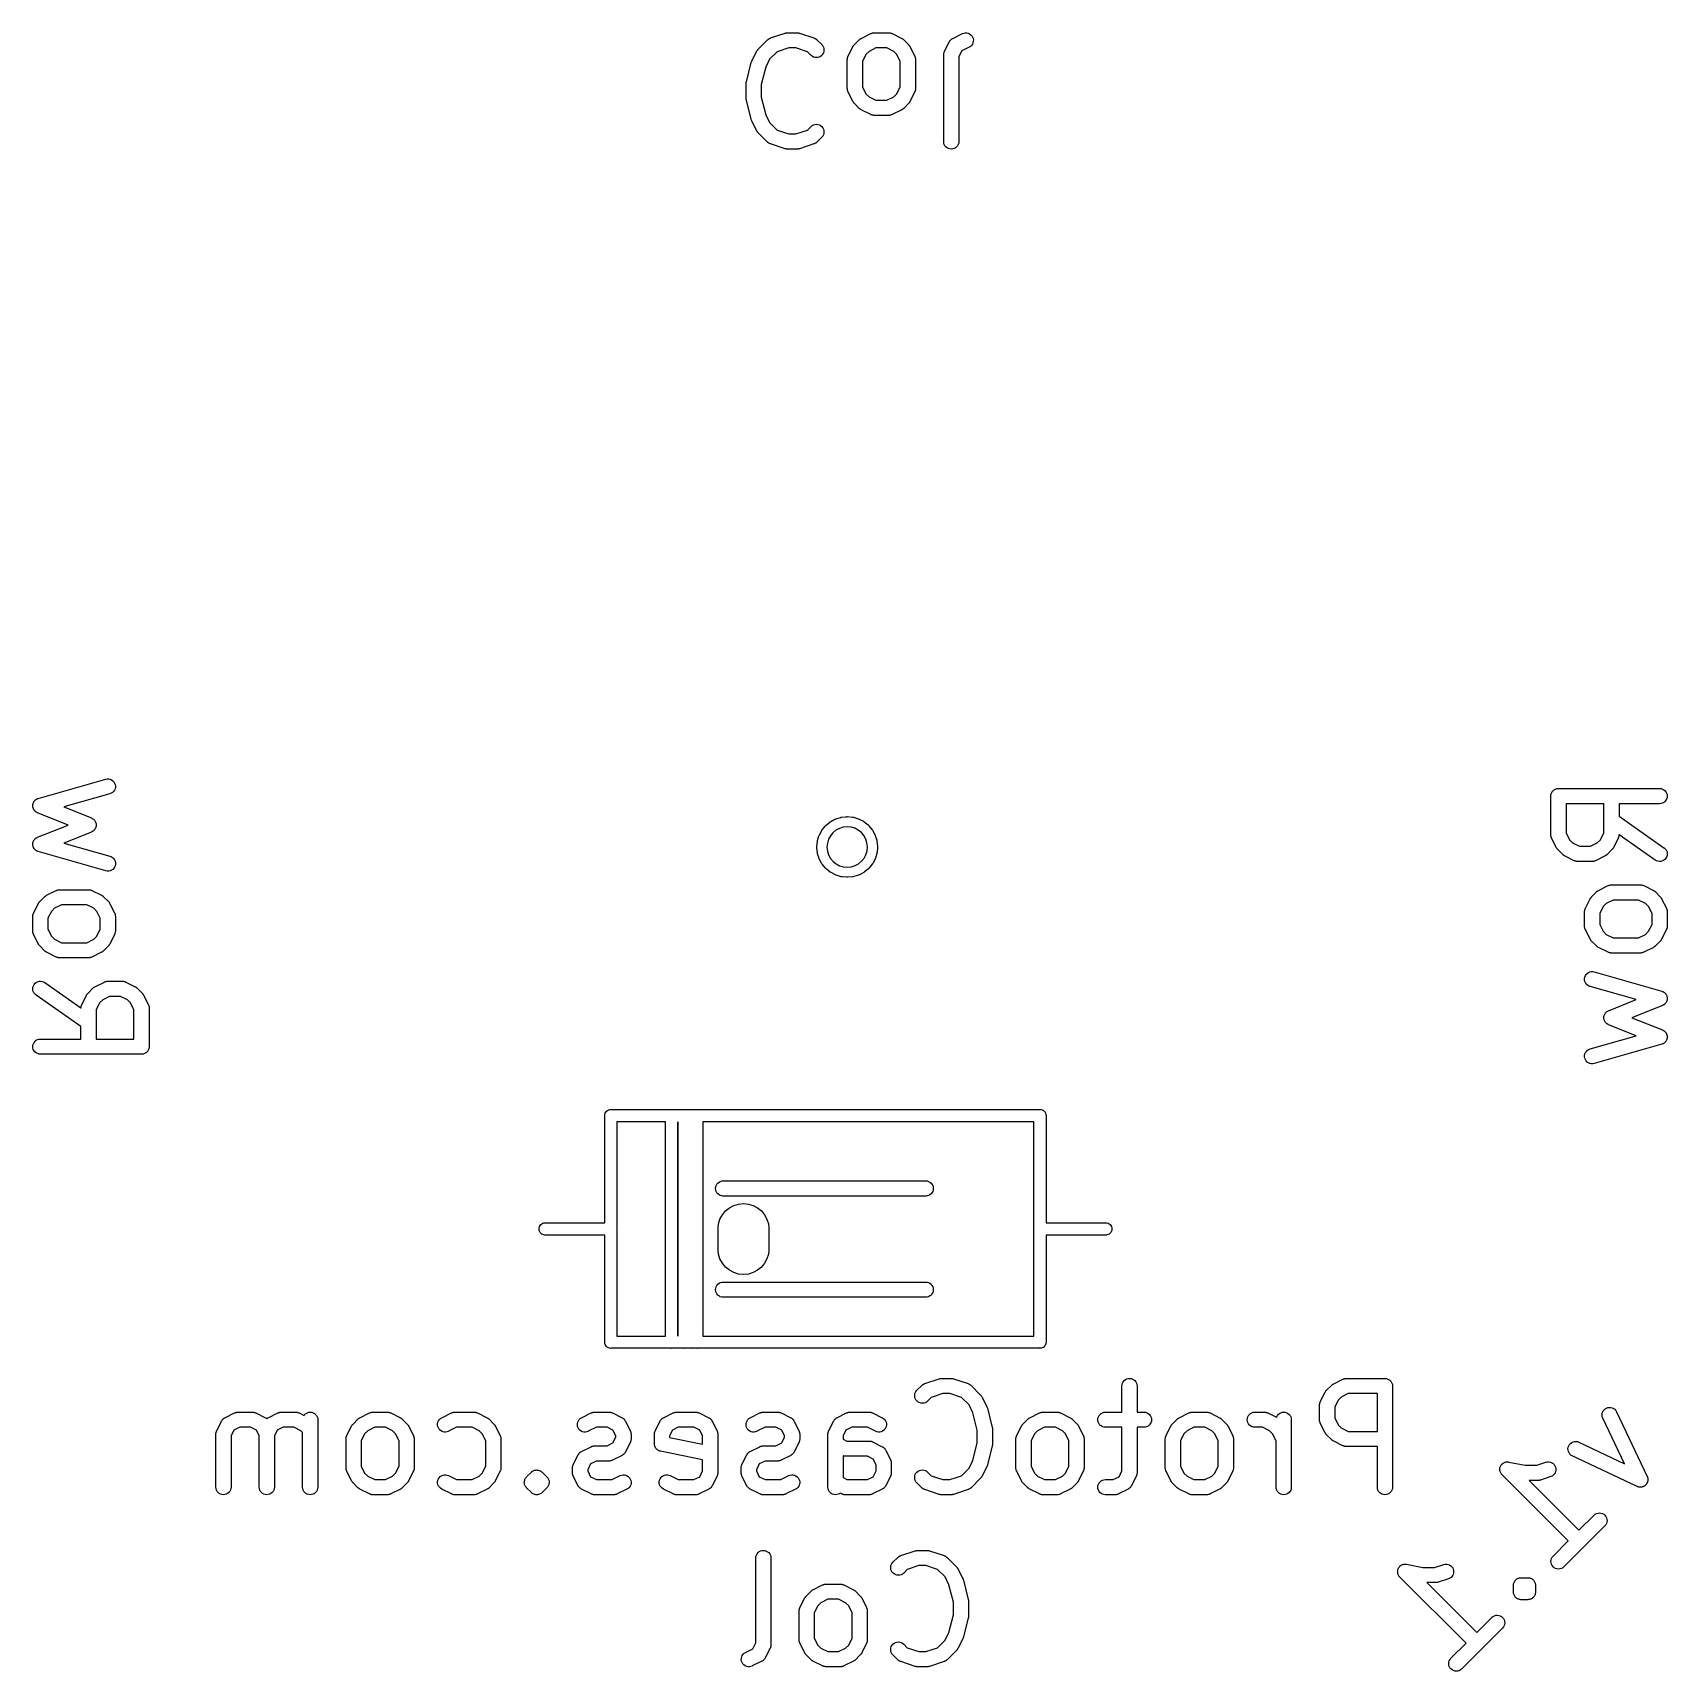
# Model space of a CAD drawing. Extents: x 3.332 to 3.967, y -2.44 to -1.803.
import ezdxf

# ---------------------------------------------------------------- set-up
doc = ezdxf.new("R2010")
doc.units = 0
doc.header["$MEASUREMENT"] = 0
doc.layers.add('BLACK', color=7, linetype='CONTINUOUS')

msp = doc.modelspace()

# ---------------------------------------------------------------- linework, layer by layer
at = {"layer": 'BLACK', "linetype": 'CONTINUOUS'}
for p, q in [((3.61862, -1.80489), (3.62424, -1.80301)), ((3.62424, -1.80301), (3.62428, -1.803)), ((3.62428, -1.803), (3.62445, -1.80296)), ((3.62445, -1.80296), (3.6246, -1.80292)), ((3.6246, -1.80292), (3.62473, -1.8029)), ((3.62473, -1.8029), (3.62485, -1.80288)), ((3.62485, -1.80288), (3.62501, -1.80288)), ((3.62501, -1.80288), (3.62518, -1.80286)), ((3.62518, -1.80286), (3.62893, -1.80286)), ((3.62893, -1.80286), (3.62897, -1.80286)), ((3.62897, -1.80286), (3.62913, -1.80288)), ((3.62913, -1.80288), (3.6293, -1.80288)), ((3.6293, -1.80288), (3.62942, -1.80291)), ((3.62942, -1.80291), (3.62954, -1.80292)), ((3.62954, -1.80292), (3.6297, -1.80297)), ((3.6297, -1.80297), (3.62986, -1.80301)), ((3.62986, -1.80301), (3.63549, -1.80489)), ((3.65385, -1.80505), (3.6576, -1.80317)), ((3.6576, -1.80317), (3.65764, -1.80315)), ((3.65764, -1.80315), (3.65772, -1.80312)), ((3.65772, -1.80312), (3.6578, -1.80308)), ((3.6578, -1.80308), (3.65799, -1.80302)), ((3.65799, -1.80302), (3.65818, -1.80295)), ((3.65818, -1.80295), (3.65827, -1.80294)), ((3.65827, -1.80294), (3.65835, -1.80292)), ((3.65835, -1.80292), (3.65855, -1.8029)), ((3.65855, -1.8029), (3.65875, -1.80286)), ((3.65875, -1.80286), (3.65884, -1.80287)), ((3.65884, -1.80287), (3.65892, -1.80286)), ((3.65892, -1.80286), (3.66455, -1.80286)), ((3.66455, -1.80286), (3.66459, -1.80286)), ((3.66459, -1.80286), (3.66468, -1.80287)), ((3.66468, -1.80287), (3.66476, -1.80287)), ((3.66476, -1.80287), (3.66496, -1.8029)), ((3.66496, -1.8029), (3.66516, -1.80292)), ((3.66516, -1.80292), (3.66524, -1.80295)), ((3.66524, -1.80295), (3.66533, -1.80296)), ((3.66533, -1.80296), (3.66552, -1.80304)), ((3.66552, -1.80304), (3.66571, -1.8031)), ((3.66571, -1.8031), (3.66579, -1.80314)), ((3.66579, -1.80314), (3.66587, -1.80317)), ((3.66587, -1.80317), (3.66962, -1.80505)), ((3.68947, -1.80505), (3.69322, -1.80317)), ((3.69322, -1.80317), (3.69326, -1.80315)), ((3.69326, -1.80315), (3.6938, -1.80295)), ((3.6938, -1.80295), (3.69437, -1.80286)), ((3.69437, -1.80286), (3.69495, -1.80289)), ((3.69495, -1.80289), (3.69551, -1.80302)), ((3.69551, -1.80302), (3.69603, -1.80326)), ((3.69603, -1.80326), (3.6965, -1.8036)), ((3.6965, -1.8036), (3.69689, -1.80402)), ((3.69689, -1.80402), (3.69719, -1.80451)), ((3.61129, -1.81387), (3.61316, -1.81012)), ((3.61316, -1.81012), (3.61318, -1.81008)), ((3.61318, -1.81008), (3.61327, -1.80994)), ((3.61327, -1.80994), (3.61335, -1.80979)), ((3.61335, -1.80979), (3.61343, -1.8097)), ((3.61343, -1.8097), (3.6135, -1.8096)), ((3.6135, -1.8096), (3.61361, -1.80948)), ((3.61361, -1.80948), (3.61372, -1.80935)), ((3.61372, -1.80935), (3.61747, -1.8056)), ((3.61747, -1.8056), (3.6175, -1.80557)), ((3.6175, -1.80557), (3.61756, -1.80552)), ((3.61756, -1.80552), (3.61762, -1.80545)), ((3.61762, -1.80545), (3.61779, -1.80534)), ((3.61779, -1.80534), (3.61795, -1.80521)), ((3.61795, -1.80521), (3.61802, -1.80517)), ((3.61802, -1.80517), (3.61809, -1.80512)), ((3.61809, -1.80512), (3.61828, -1.80504)), ((3.62115, -1.81027), (3.61823, -1.81319)), ((3.61828, -1.80504), (3.61846, -1.80494)), ((3.61846, -1.80494), (3.61854, -1.80492)), ((3.61854, -1.80492), (3.61862, -1.80489)), ((3.62566, -1.80876), (3.62115, -1.81027)), ((3.62845, -1.80876), (3.62566, -1.80876)), ((3.63296, -1.81027), (3.62845, -1.80876)), ((3.63434, -1.81165), (3.63296, -1.81027)), ((3.63549, -1.80489), (3.63552, -1.8049)), ((3.63552, -1.8049), (3.6356, -1.80494)), ((3.6356, -1.80494), (3.63569, -1.80496)), ((3.63569, -1.80496), (3.63586, -1.80506)), ((3.63586, -1.80506), (3.63605, -1.80514)), ((3.63605, -1.80514), (3.63612, -1.80519)), ((3.63612, -1.80519), (3.63619, -1.80523)), ((3.63619, -1.80523), (3.63635, -1.80536)), ((3.63635, -1.80536), (3.63651, -1.80548)), ((3.63651, -1.80548), (3.63657, -1.80554)), ((3.63657, -1.80554), (3.63664, -1.8056)), ((3.63664, -1.8056), (3.63851, -1.80747)), ((3.63851, -1.80747), (3.63854, -1.8075)), ((3.63854, -1.8075), (3.6389, -1.80795)), ((3.6389, -1.80795), (3.63917, -1.80846)), ((3.63932, -1.81017), (3.63914, -1.81072)), ((3.63917, -1.80846), (3.63933, -1.80902)), ((3.63938, -1.80959), (3.63932, -1.81017)), ((3.63933, -1.80902), (3.63938, -1.80959)), ((3.64878, -1.81199), (3.65066, -1.80824)), ((3.65066, -1.80824), (3.65068, -1.8082)), ((3.65068, -1.8082), (3.65077, -1.80806)), ((3.65077, -1.80806), (3.65085, -1.80792)), ((3.65085, -1.80792), (3.65092, -1.80782)), ((3.65092, -1.80782), (3.65099, -1.80772)), ((3.65099, -1.80772), (3.65111, -1.8076)), ((3.65111, -1.8076), (3.65121, -1.80747)), ((3.65121, -1.80747), (3.65309, -1.8056)), ((3.65309, -1.8056), (3.65312, -1.80557)), ((3.65312, -1.80557), (3.65325, -1.80547)), ((3.65325, -1.80547), (3.65337, -1.80535)), ((3.65337, -1.80535), (3.65347, -1.80529)), ((3.65347, -1.80529), (3.65357, -1.80521)), ((3.65357, -1.80521), (3.65371, -1.80513)), ((3.65371, -1.80513), (3.65385, -1.80505)), ((3.65692, -1.81011), (3.65573, -1.81131)), ((3.65962, -1.80876), (3.65692, -1.81011)), ((3.66385, -1.80876), (3.65962, -1.80876)), ((3.66655, -1.81011), (3.66385, -1.80876)), ((3.66775, -1.81131), (3.66655, -1.81011)), ((3.66962, -1.80505), (3.66965, -1.80506)), ((3.66965, -1.80506), (3.66979, -1.80515)), ((3.66979, -1.80515), (3.66994, -1.80523)), ((3.66994, -1.80523), (3.67004, -1.80531)), ((3.67004, -1.80531), (3.67014, -1.80538)), ((3.67014, -1.80538), (3.67026, -1.80549)), ((3.67026, -1.80549), (3.67039, -1.8056)), ((3.67039, -1.8056), (3.67226, -1.80747)), ((3.67226, -1.80747), (3.67229, -1.8075)), ((3.67229, -1.8075), (3.67239, -1.80763)), ((3.67239, -1.80763), (3.67251, -1.80775)), ((3.67251, -1.80775), (3.67257, -1.80786)), ((3.67257, -1.80786), (3.67265, -1.80795)), ((3.67265, -1.80795), (3.67273, -1.8081)), ((3.67273, -1.8081), (3.67281, -1.80824)), ((3.67281, -1.80824), (3.67469, -1.81199)), ((3.68607, -1.81065), (3.68615, -1.81046)), ((3.68615, -1.81046), (3.68621, -1.81027)), ((3.68621, -1.81027), (3.68625, -1.8102)), ((3.68625, -1.8102), (3.68628, -1.81012)), ((3.68628, -1.81012), (3.68815, -1.80637)), ((3.68815, -1.80637), (3.68817, -1.80633)), ((3.68817, -1.80633), (3.68821, -1.80628)), ((3.68821, -1.80628), (3.68823, -1.80622)), ((3.68823, -1.80622), (3.68836, -1.80603)), ((3.68836, -1.80603), (3.68849, -1.80585)), ((3.68849, -1.80585), (3.68853, -1.8058)), ((3.68853, -1.8058), (3.68857, -1.80575)), ((3.68857, -1.80575), (3.68873, -1.80559)), ((3.68873, -1.80559), (3.68889, -1.80543)), ((3.68889, -1.80543), (3.68894, -1.8054)), ((3.68894, -1.8054), (3.68899, -1.80535)), ((3.68899, -1.80535), (3.68918, -1.80523)), ((3.68918, -1.80523), (3.68936, -1.8051)), ((3.68936, -1.8051), (3.68942, -1.80508)), ((3.68942, -1.80508), (3.68947, -1.80505)), ((3.693, -1.80989), (3.69187, -1.81213)), ((3.69586, -1.80845), (3.693, -1.80989)), ((3.69635, -1.80815), (3.69586, -1.80845)), ((3.69677, -1.80775), (3.69635, -1.80815)), ((3.69711, -1.80728), (3.69677, -1.80775)), ((3.69734, -1.80676), (3.69711, -1.80728)), ((3.69719, -1.80451), (3.6974, -1.80505)), ((3.69747, -1.80619), (3.69734, -1.80676)), ((3.6974, -1.80505), (3.69749, -1.80562)), ((3.69749, -1.80562), (3.69747, -1.80619)), ((3.60919, -1.82197), (3.61106, -1.81447)), ((3.61106, -1.81447), (3.61108, -1.81443)), ((3.61108, -1.8144), (3.61118, -1.81415)), ((3.61108, -1.81442), (3.61108, -1.8144)), ((3.61108, -1.81443), (3.61108, -1.81442)), ((3.61118, -1.81415), (3.61128, -1.81389)), ((3.61128, -1.81388), (3.61129, -1.81387)), ((3.61128, -1.81389), (3.61128, -1.81388)), ((3.61672, -1.81622), (3.61501, -1.82305)), ((3.61823, -1.81319), (3.61672, -1.81622)), ((3.63478, -1.81201), (3.63434, -1.81165)), ((3.63529, -1.81229), (3.63478, -1.81201)), ((3.63584, -1.81246), (3.63529, -1.81229)), ((3.63642, -1.81251), (3.63584, -1.81246)), ((3.63699, -1.81246), (3.63642, -1.81251)), ((3.63754, -1.8123), (3.63699, -1.81246)), ((3.63805, -1.81203), (3.63754, -1.8123)), ((3.6385, -1.81166), (3.63805, -1.81203)), ((3.63887, -1.81122), (3.6385, -1.81166)), ((3.63914, -1.81072), (3.63887, -1.81122)), ((3.64847, -1.81327), (3.64848, -1.81318)), ((3.64847, -1.81331), (3.64847, -1.81327)), ((3.64847, -1.82456), (3.64847, -1.81331)), ((3.64848, -1.8131), (3.64851, -1.8129)), ((3.64848, -1.81318), (3.64848, -1.8131)), ((3.64851, -1.8129), (3.64854, -1.8127)), ((3.64854, -1.8127), (3.64856, -1.81261)), ((3.64856, -1.81261), (3.64858, -1.81253)), ((3.64858, -1.81253), (3.64865, -1.81234)), ((3.64865, -1.81234), (3.64871, -1.81215)), ((3.64871, -1.81215), (3.64875, -1.81207)), ((3.64875, -1.81207), (3.64878, -1.81199)), ((3.65573, -1.81131), (3.65438, -1.81401)), ((3.65438, -1.81401), (3.65438, -1.82386)), ((3.66909, -1.81401), (3.66775, -1.81131)), ((3.66909, -1.82386), (3.66909, -1.81401)), ((3.67469, -1.81199), (3.67471, -1.81203)), ((3.67471, -1.81203), (3.67474, -1.81211)), ((3.67474, -1.81211), (3.67478, -1.81219)), ((3.67478, -1.81219), (3.67484, -1.81238)), ((3.67484, -1.81238), (3.67491, -1.81257)), ((3.67491, -1.81257), (3.67492, -1.81265)), ((3.67492, -1.81265), (3.67494, -1.81274)), ((3.67494, -1.81274), (3.67496, -1.81294)), ((3.67496, -1.81294), (3.67499, -1.81314)), ((3.67499, -1.81314), (3.67499, -1.81322)), ((3.67499, -1.81322), (3.675, -1.81331)), ((3.675, -1.81331), (3.675, -1.82456)), ((3.68597, -1.81139), (3.68598, -1.81131)), ((3.68597, -1.81144), (3.68597, -1.81139)), ((3.68597, -1.84518), (3.68597, -1.81144)), ((3.68598, -1.81122), (3.68601, -1.81102)), ((3.68598, -1.81131), (3.68598, -1.81122)), ((3.68601, -1.81102), (3.68603, -1.81082)), ((3.68603, -1.81082), (3.68606, -1.81074)), ((3.68606, -1.81074), (3.68607, -1.81065)), ((3.69187, -1.81213), (3.69187, -1.84518)), ((3.6091, -1.82264), (3.60911, -1.82259)), ((3.6091, -1.82268), (3.6091, -1.82264)), ((3.6091, -1.82831), (3.6091, -1.82268)), ((3.60911, -1.82254), (3.60914, -1.8223)), ((3.60911, -1.82259), (3.60911, -1.82254)), ((3.60914, -1.8223), (3.60917, -1.82207)), ((3.60917, -1.82207), (3.60918, -1.82202)), ((3.60918, -1.82202), (3.60919, -1.82197)), ((3.61501, -1.82305), (3.61501, -1.82795)), ((3.60911, -1.82836), (3.6091, -1.82831)), ((3.6091, -1.82841), (3.60911, -1.82836)), ((3.60914, -1.82865), (3.6091, -1.82841)), ((3.60916, -1.82888), (3.60914, -1.82865)), ((3.60917, -1.82893), (3.60916, -1.82888)), ((3.60918, -1.82899), (3.60917, -1.82893)), ((3.60919, -1.82903), (3.60918, -1.82899)), ((3.61106, -1.83652), (3.60919, -1.82903)), ((3.61501, -1.82795), (3.61672, -1.83478)), ((3.64848, -1.82465), (3.64847, -1.82456)), ((3.64848, -1.82473), (3.64848, -1.82465)), ((3.64851, -1.82493), (3.64848, -1.82473)), ((3.64853, -1.82513), (3.64851, -1.82493)), ((3.64855, -1.82522), (3.64853, -1.82513)), ((3.64857, -1.8253), (3.64855, -1.82522)), ((3.64864, -1.82549), (3.64857, -1.8253)), ((3.64869, -1.82568), (3.64864, -1.82549)), ((3.64874, -1.82576), (3.64869, -1.82568)), ((3.64877, -1.82584), (3.64874, -1.82576)), ((3.64878, -1.82588), (3.64877, -1.82584)), ((3.65066, -1.82963), (3.64878, -1.82588)), ((3.65075, -1.82977), (3.65066, -1.82963)), ((3.65438, -1.82386), (3.65573, -1.82656)), ((3.65573, -1.82656), (3.65692, -1.82776)), ((3.65692, -1.82776), (3.65962, -1.82911)), ((3.65962, -1.82911), (3.66385, -1.82911)), ((3.66385, -1.82911), (3.66655, -1.82776)), ((3.66655, -1.82776), (3.66775, -1.82656)), ((3.66775, -1.82656), (3.66909, -1.82386)), ((3.67279, -1.82967), (3.6727, -1.82981)), ((3.67281, -1.82963), (3.67279, -1.82967)), ((3.67469, -1.82588), (3.67281, -1.82963)), ((3.67472, -1.8258), (3.67469, -1.82588)), ((3.67476, -1.82572), (3.67472, -1.8258)), ((3.67482, -1.82553), (3.67476, -1.82572)), ((3.67489, -1.82534), (3.67482, -1.82553)), ((3.67491, -1.82526), (3.67489, -1.82534)), ((3.67494, -1.82517), (3.67491, -1.82526)), ((3.67496, -1.82497), (3.67494, -1.82517)), ((3.67499, -1.82477), (3.67496, -1.82497)), ((3.675, -1.8246), (3.67499, -1.82469)), ((3.67499, -1.82469), (3.67499, -1.82477)), ((3.675, -1.82456), (3.675, -1.8246)), ((3.61672, -1.83478), (3.61823, -1.83781)), ((3.65082, -1.82992), (3.65075, -1.82977)), ((3.6509, -1.83001), (3.65082, -1.82992)), ((3.65097, -1.83012), (3.6509, -1.83001)), ((3.65108, -1.83024), (3.65097, -1.83012)), ((3.65118, -1.83037), (3.65108, -1.83024)), ((3.65121, -1.8304), (3.65118, -1.83037)), ((3.65309, -1.83227), (3.65121, -1.8304)), ((3.65321, -1.83238), (3.65309, -1.83227)), ((3.65333, -1.83249), (3.65321, -1.83238)), ((3.65344, -1.83256), (3.65333, -1.83249)), ((3.65353, -1.83264), (3.65344, -1.83256)), ((3.65368, -1.83272), (3.65353, -1.83264)), ((3.65382, -1.83281), (3.65368, -1.83272)), ((3.65385, -1.83282), (3.65382, -1.83281)), ((3.6576, -1.8347), (3.65385, -1.83282)), ((3.65768, -1.83473), (3.6576, -1.8347)), ((3.65776, -1.83477), (3.65768, -1.83473)), ((3.65795, -1.83483), (3.65776, -1.83477)), ((3.65814, -1.83491), (3.65795, -1.83483)), ((3.65823, -1.83492), (3.65814, -1.83491)), ((3.65831, -1.83495), (3.65823, -1.83492)), ((3.65851, -1.83497), (3.65831, -1.83495)), ((3.65871, -1.835), (3.65851, -1.83497)), ((3.6588, -1.835), (3.65871, -1.835)), ((3.65888, -1.83501), (3.6588, -1.835)), ((3.65892, -1.83501), (3.65888, -1.83501)), ((3.66455, -1.83501), (3.65892, -1.83501)), ((3.66463, -1.835), (3.66455, -1.83501)), ((3.66472, -1.83501), (3.66463, -1.835)), ((3.66492, -1.83497), (3.66472, -1.83501)), ((3.66512, -1.83495), (3.66492, -1.83497)), ((3.66521, -1.83493), (3.66512, -1.83495)), ((3.66529, -1.83492), (3.66521, -1.83493)), ((3.66548, -1.83485), (3.66529, -1.83492)), ((3.66567, -1.83479), (3.66548, -1.83485)), ((3.66575, -1.83475), (3.66567, -1.83479)), ((3.66583, -1.83472), (3.66575, -1.83475)), ((3.66587, -1.8347), (3.66583, -1.83472)), ((3.66962, -1.83282), (3.66587, -1.8347)), ((3.66976, -1.83274), (3.66962, -1.83282)), ((3.66991, -1.83266), (3.66976, -1.83274)), ((3.67, -1.83258), (3.66991, -1.83266)), ((3.67011, -1.83252), (3.67, -1.83258)), ((3.67023, -1.8324), (3.67011, -1.83252)), ((3.67036, -1.8323), (3.67023, -1.8324)), ((3.67039, -1.83227), (3.67036, -1.8323)), ((3.67226, -1.8304), (3.67039, -1.83227)), ((3.67237, -1.83027), (3.67226, -1.8304)), ((3.67248, -1.83015), (3.67237, -1.83027)), ((3.67255, -1.83005), (3.67248, -1.83015)), ((3.67263, -1.82995), (3.67255, -1.83005)), ((3.6727, -1.82981), (3.67263, -1.82995)), ((3.61107, -1.83654), (3.61106, -1.83652)), ((3.61107, -1.83655), (3.61107, -1.83654)), ((3.61117, -1.83681), (3.61107, -1.83655)), ((3.61126, -1.83707), (3.61117, -1.83681)), ((3.61127, -1.83708), (3.61126, -1.83707)), ((3.61127, -1.83709), (3.61127, -1.83708)), ((3.61129, -1.83713), (3.61127, -1.83709)), ((3.61316, -1.84088), (3.61129, -1.83713)), ((3.61325, -1.84102), (3.61316, -1.84088)), ((3.61333, -1.84117), (3.61325, -1.84102)), ((3.6134, -1.84126), (3.61333, -1.84117)), ((3.61347, -1.84137), (3.6134, -1.84126)), ((3.61358, -1.84149), (3.61347, -1.84137)), ((3.61369, -1.84162), (3.61358, -1.84149)), ((3.61372, -1.84165), (3.61369, -1.84162)), ((3.61747, -1.84539), (3.61372, -1.84165)), ((3.61823, -1.83781), (3.62115, -1.84073)), ((3.62115, -1.84073), (3.62566, -1.84223)), ((3.62566, -1.84223), (3.62845, -1.84223)), ((3.62845, -1.84223), (3.63296, -1.84073)), ((3.63296, -1.84073), (3.63434, -1.83934)), ((3.63434, -1.83934), (3.63437, -1.83932)), ((3.63437, -1.83932), (3.63482, -1.83896)), ((3.63482, -1.83896), (3.63533, -1.83869)), ((3.63533, -1.83869), (3.63588, -1.83853)), ((3.63588, -1.83853), (3.63646, -1.83848)), ((3.63646, -1.83848), (3.63703, -1.83854)), ((3.63703, -1.83854), (3.63758, -1.83871)), ((3.63758, -1.83871), (3.63809, -1.83899)), ((3.63809, -1.83899), (3.63853, -1.83936)), ((3.63853, -1.83936), (3.63889, -1.83981)), ((3.63889, -1.83981), (3.63916, -1.84032)), ((3.63932, -1.84202), (3.63915, -1.84257)), ((3.63916, -1.84032), (3.63933, -1.84087)), ((3.63938, -1.84144), (3.63932, -1.84202)), ((3.63933, -1.84087), (3.63938, -1.84144)), ((3.61753, -1.84545), (3.61747, -1.84539)), ((3.61759, -1.84551), (3.61753, -1.84545)), ((3.61776, -1.84563), (3.61759, -1.84551)), ((3.61791, -1.84576), (3.61776, -1.84563)), ((3.61799, -1.8458), (3.61791, -1.84576)), ((3.61806, -1.84585), (3.61799, -1.8458)), ((3.61824, -1.84594), (3.61806, -1.84585)), ((3.61842, -1.84603), (3.61824, -1.84594)), ((3.6185, -1.84606), (3.61842, -1.84603)), ((3.61858, -1.8461), (3.6185, -1.84606)), ((3.61862, -1.84611), (3.61858, -1.8461)), ((3.62424, -1.84798), (3.61862, -1.84611)), ((3.62441, -1.84802), (3.62424, -1.84798)), ((3.62456, -1.84807), (3.62441, -1.84802)), ((3.62469, -1.84808), (3.62456, -1.84807)), ((3.62481, -1.84811), (3.62469, -1.84808)), ((3.62497, -1.84812), (3.62481, -1.84811)), ((3.62514, -1.84813), (3.62497, -1.84812)), ((3.62518, -1.84813), (3.62514, -1.84813)), ((3.62893, -1.84813), (3.62518, -1.84813)), ((3.62909, -1.84812), (3.62893, -1.84813)), ((3.62926, -1.84812), (3.62909, -1.84812)), ((3.62938, -1.84809), (3.62926, -1.84812)), ((3.6295, -1.84808), (3.62938, -1.84809)), ((3.62966, -1.84803), (3.6295, -1.84808)), ((3.62982, -1.848), (3.62966, -1.84803)), ((3.62986, -1.84798), (3.62982, -1.848)), ((3.63549, -1.84611), (3.62986, -1.84798)), ((3.63556, -1.84607), (3.63549, -1.84611)), ((3.63565, -1.84605), (3.63556, -1.84607)), ((3.63583, -1.84596), (3.63565, -1.84605)), ((3.63601, -1.84587), (3.63583, -1.84596)), ((3.63608, -1.84582), (3.63601, -1.84587)), ((3.63616, -1.84578), (3.63608, -1.84582)), ((3.63632, -1.84566), (3.63616, -1.84578)), ((3.63648, -1.84554), (3.63632, -1.84566)), ((3.63654, -1.84548), (3.63648, -1.84554)), ((3.63661, -1.84542), (3.63654, -1.84548)), ((3.63664, -1.84539), (3.63661, -1.84542)), ((3.63851, -1.84352), (3.63664, -1.84539)), ((3.63888, -1.84307), (3.63851, -1.84352)), ((3.63915, -1.84257), (3.63888, -1.84307)), ((3.68602, -1.84576), (3.68597, -1.84518)), ((3.68619, -1.84631), (3.68602, -1.84576)), ((3.68646, -1.84682), (3.68619, -1.84631)), ((3.68682, -1.84726), (3.68646, -1.84682)), ((3.68727, -1.84763), (3.68682, -1.84726)), ((3.68778, -1.8479), (3.68727, -1.84763)), ((3.68833, -1.84807), (3.68778, -1.8479)), ((3.6889, -1.84813), (3.68833, -1.84807)), ((3.68947, -1.84808), (3.6889, -1.84813)), ((3.69003, -1.84792), (3.68947, -1.84808)), ((3.69054, -1.84765), (3.69003, -1.84792)), ((3.69099, -1.84729), (3.69054, -1.84765)), ((3.69136, -1.84685), (3.69099, -1.84729)), ((3.69163, -1.84635), (3.69136, -1.84685)), ((3.69181, -1.8458), (3.69163, -1.84635)), ((3.69187, -1.84522), (3.69181, -1.8458)), ((3.69187, -1.84518), (3.69187, -1.84522)), ((3.33374, -2.10079), (3.35999, -2.09329)), ((3.35999, -2.09329), (3.36003, -2.09328)), ((3.36003, -2.09328), (3.3606, -2.09318)), ((3.3606, -2.09318), (3.36117, -2.0932)), ((3.36117, -2.0932), (3.36173, -2.09333)), ((3.36173, -2.09333), (3.36226, -2.09356)), ((3.36226, -2.09356), (3.36273, -2.0939)), ((3.36273, -2.0939), (3.36313, -2.09431)), ((3.36313, -2.09431), (3.36344, -2.0948)), ((3.36361, -2.09704), (3.36337, -2.09757)), ((3.36344, -2.0948), (3.36364, -2.09534)), ((3.36373, -2.09648), (3.36361, -2.09704)), ((3.36364, -2.09534), (3.36374, -2.0959)), ((3.36374, -2.0959), (3.36373, -2.09648)), ((3.92324, -2.0976), (3.92346, -2.09742)), ((3.92346, -2.09742), (3.92347, -2.09741)), ((3.92347, -2.09741), (3.92348, -2.09741)), ((3.92348, -2.09741), (3.92372, -2.09728)), ((3.92372, -2.09728), (3.92397, -2.09715)), ((3.92397, -2.09715), (3.92398, -2.09715)), ((3.92398, -2.09715), (3.92399, -2.09714)), ((3.92399, -2.09714), (3.92425, -2.09706)), ((3.92425, -2.09706), (3.92452, -2.09698)), ((3.92452, -2.09698), (3.92453, -2.09698)), ((3.92453, -2.09698), (3.92454, -2.09698)), ((3.92454, -2.09698), (3.92482, -2.09695)), ((3.92482, -2.09695), (3.92509, -2.09693)), ((3.92509, -2.09693), (3.96446, -2.09693)), ((3.96446, -2.09693), (3.9645, -2.09693)), ((3.9645, -2.09693), (3.96508, -2.09699)), ((3.96508, -2.09699), (3.96563, -2.09716)), ((3.96563, -2.09716), (3.96613, -2.09744)), ((3.96613, -2.09744), (3.96657, -2.09781)), ((3.3316, -2.10364), (3.33162, -2.10346)), ((3.33161, -2.10374), (3.3316, -2.10364)), ((3.33161, -2.10385), (3.33161, -2.10374)), ((3.33164, -2.10403), (3.33161, -2.10385)), ((3.33162, -2.10328), (3.33164, -2.10317)), ((3.33162, -2.10346), (3.33162, -2.10328)), ((3.33164, -2.10317), (3.33165, -2.10306)), ((3.33165, -2.10306), (3.33171, -2.10289)), ((3.33171, -2.10289), (3.33174, -2.10271)), ((3.33174, -2.10271), (3.33179, -2.10261)), ((3.33179, -2.10261), (3.33182, -2.10251)), ((3.33182, -2.10251), (3.3319, -2.10235)), ((3.3319, -2.10235), (3.33198, -2.10218)), ((3.33198, -2.10218), (3.33204, -2.1021)), ((3.33204, -2.1021), (3.33209, -2.102)), ((3.33209, -2.102), (3.3322, -2.10186)), ((3.3322, -2.10186), (3.33231, -2.10171)), ((3.33231, -2.10171), (3.33238, -2.10164)), ((3.33238, -2.10164), (3.33245, -2.10155)), ((3.33245, -2.10155), (3.33259, -2.10144)), ((3.33259, -2.10144), (3.33272, -2.10131)), ((3.33272, -2.10131), (3.33281, -2.10125)), ((3.33281, -2.10125), (3.33289, -2.10119)), ((3.33289, -2.10119), (3.33305, -2.1011)), ((3.33305, -2.1011), (3.3332, -2.101)), ((3.3332, -2.101), (3.3333, -2.10096)), ((3.3333, -2.10096), (3.3334, -2.10091)), ((3.3334, -2.10091), (3.33357, -2.10086)), ((3.33357, -2.10086), (3.33374, -2.10079)), ((3.36161, -2.09897), (3.34367, -2.10409)), ((3.36215, -2.09876), (3.36161, -2.09897)), ((3.36263, -2.09844), (3.36215, -2.09876)), ((3.36305, -2.09804), (3.36263, -2.09844)), ((3.36337, -2.09757), (3.36305, -2.09804)), ((3.92214, -2.09984), (3.92217, -2.09956)), ((3.92214, -2.09986), (3.92214, -2.09984)), ((3.92214, -2.09988), (3.92214, -2.09986)), ((3.92214, -2.09986), (3.92214, -2.09986)), ((3.92214, -2.09986), (3.92214, -2.09986)), ((3.92214, -2.11488), (3.92214, -2.09988)), ((3.92217, -2.09956), (3.9222, -2.09928)), ((3.9222, -2.09927), (3.92221, -2.09926)), ((3.9222, -2.09928), (3.9222, -2.09927)), ((3.92221, -2.09926), (3.92229, -2.099)), ((3.92229, -2.099), (3.92237, -2.09873)), ((3.92237, -2.09873), (3.92238, -2.09872)), ((3.92238, -2.09871), (3.92251, -2.09847)), ((3.92238, -2.09872), (3.92238, -2.09871)), ((3.92251, -2.09847), (3.92265, -2.09823)), ((3.92265, -2.09822), (3.92266, -2.09821)), ((3.92265, -2.09823), (3.92265, -2.09822)), ((3.92266, -2.09821), (3.92284, -2.098)), ((3.92284, -2.098), (3.92301, -2.09778)), ((3.92301, -2.09778), (3.92302, -2.09778)), ((3.92302, -2.09778), (3.92303, -2.09777)), ((3.92303, -2.09777), (3.92324, -2.0976)), ((3.92805, -2.10283), (3.92805, -2.11418)), ((3.94276, -2.10283), (3.92805, -2.10283)), ((3.94276, -2.11418), (3.94276, -2.10283)), ((3.96446, -2.10283), (3.94867, -2.10283)), ((3.94867, -2.10283), (3.94867, -2.10771)), ((3.96504, -2.10277), (3.96446, -2.10283)), ((3.96559, -2.10261), (3.96504, -2.10277)), ((3.9661, -2.10234), (3.96559, -2.10261)), ((3.96654, -2.10197), (3.9661, -2.10234)), ((3.96691, -2.10153), (3.96654, -2.10197)), ((3.96657, -2.09781), (3.96693, -2.09826)), ((3.96719, -2.10102), (3.96691, -2.10153)), ((3.96693, -2.09826), (3.9672, -2.09877)), ((3.96736, -2.10047), (3.96719, -2.10102)), ((3.9672, -2.09877), (3.96736, -2.09932)), ((3.96736, -2.09932), (3.96742, -2.0999)), ((3.96742, -2.0999), (3.96736, -2.10047)), ((3.33166, -2.10421), (3.33164, -2.10403)), ((3.33169, -2.10431), (3.33166, -2.10421)), ((3.33171, -2.10442), (3.33169, -2.10431)), ((3.33177, -2.10459), (3.33171, -2.10442)), ((3.33183, -2.10476), (3.33177, -2.10459)), ((3.33188, -2.10486), (3.33183, -2.10476)), ((3.33192, -2.10496), (3.33188, -2.10486)), ((3.33201, -2.10511), (3.33192, -2.10496)), ((3.3321, -2.10527), (3.33201, -2.10511)), ((3.33217, -2.10535), (3.3321, -2.10527)), ((3.33222, -2.10544), (3.33217, -2.10535)), ((3.33235, -2.10557), (3.33222, -2.10544)), ((3.33246, -2.10572), (3.33235, -2.10557)), ((3.33255, -2.10578), (3.33246, -2.10572)), ((3.33262, -2.10586), (3.33255, -2.10578)), ((3.33277, -2.10597), (3.33262, -2.10586)), ((3.33291, -2.10608), (3.33277, -2.10597)), ((3.333, -2.10613), (3.33291, -2.10608)), ((3.33309, -2.10619), (3.333, -2.10613)), ((3.33326, -2.10627), (3.33309, -2.10619)), ((3.33342, -2.10635), (3.33326, -2.10627)), ((3.33346, -2.10637), (3.33342, -2.10635)), ((3.34535, -2.11113), (3.33346, -2.10637)), ((3.34367, -2.10409), (3.3544, -2.10839)), ((3.3544, -2.10839), (3.35443, -2.1084)), ((3.35443, -2.1084), (3.35446, -2.10842)), ((3.35446, -2.10842), (3.35449, -2.10843)), ((3.35449, -2.10843), (3.35471, -2.10855)), ((3.35471, -2.10855), (3.35494, -2.10867)), ((3.35494, -2.10867), (3.35497, -2.10869)), ((3.35497, -2.10869), (3.35499, -2.10871)), ((3.35499, -2.10871), (3.35519, -2.10887)), ((3.35519, -2.10887), (3.35539, -2.10904)), ((3.35539, -2.10904), (3.35541, -2.10906)), ((3.35541, -2.10906), (3.35543, -2.10908)), ((3.35543, -2.10908), (3.35559, -2.10928)), ((3.35559, -2.10928), (3.35575, -2.10948)), ((3.35575, -2.10948), (3.35577, -2.10951)), ((3.35577, -2.10951), (3.35579, -2.10954)), ((3.35579, -2.10954), (3.3559, -2.10976)), ((3.3559, -2.10976), (3.35603, -2.10999)), ((3.35603, -2.10999), (3.35603, -2.11002)), ((3.35603, -2.11002), (3.35605, -2.11005)), ((3.35605, -2.11005), (3.35612, -2.1103)), ((3.64019, -2.11123), (3.64167, -2.11001)), ((3.64167, -2.11001), (3.64169, -2.10999)), ((3.64169, -2.10999), (3.64184, -2.10989)), ((3.64184, -2.10989), (3.64199, -2.10979)), ((3.64199, -2.10979), (3.64367, -2.10888)), ((3.64367, -2.10888), (3.6437, -2.10887)), ((3.64367, -2.10888), (3.64367, -2.10888)), ((3.64367, -2.10888), (3.64367, -2.10888)), ((3.6437, -2.10887), (3.64386, -2.1088)), ((3.64386, -2.1088), (3.64403, -2.10873)), ((3.64403, -2.10873), (3.64586, -2.10816)), ((3.64586, -2.10816), (3.64586, -2.10816)), ((3.64586, -2.10816), (3.64589, -2.10816)), ((3.64589, -2.10816), (3.64607, -2.10812)), ((3.64607, -2.10812), (3.64624, -2.10809)), ((3.64624, -2.10809), (3.64815, -2.10789)), ((3.64815, -2.10789), (3.64818, -2.10788)), ((3.64818, -2.10788), (3.64836, -2.10788)), ((3.64836, -2.10788), (3.64853, -2.10788)), ((3.64853, -2.10788), (3.65045, -2.10806)), ((3.65045, -2.10806), (3.65045, -2.10806)), ((3.65045, -2.10806), (3.65045, -2.10806)), ((3.65045, -2.10806), (3.65048, -2.10806)), ((3.65048, -2.10806), (3.65065, -2.10809)), ((3.65065, -2.10809), (3.65083, -2.10813)), ((3.65083, -2.10813), (3.65267, -2.10867)), ((3.65267, -2.10867), (3.65269, -2.10868)), ((3.65269, -2.10868), (3.65286, -2.10875)), ((3.65286, -2.10875), (3.65302, -2.10881)), ((3.65302, -2.10881), (3.65473, -2.1097)), ((3.65473, -2.1097), (3.65473, -2.1097)), ((3.65473, -2.1097), (3.65473, -2.1097)), ((3.65473, -2.1097), (3.65475, -2.10972)), ((3.65475, -2.10972), (3.6549, -2.10982)), ((3.6549, -2.10982), (3.65505, -2.10992)), ((3.65505, -2.10992), (3.65655, -2.11112)), ((3.94867, -2.10771), (3.96616, -2.11996)), ((3.33225, -2.11678), (3.33238, -2.11665)), ((3.33238, -2.11665), (3.33249, -2.11651)), ((3.33249, -2.11651), (3.33258, -2.11644)), ((3.33258, -2.11644), (3.33265, -2.11637)), ((3.33265, -2.11637), (3.3328, -2.11626)), ((3.3328, -2.11626), (3.33294, -2.11615)), ((3.33294, -2.11615), (3.33304, -2.1161)), ((3.33304, -2.1161), (3.33313, -2.11604)), ((3.33313, -2.11604), (3.33329, -2.11597)), ((3.33329, -2.11597), (3.33346, -2.11588)), ((3.33346, -2.11588), (3.34535, -2.11113)), ((3.3544, -2.11387), (3.34367, -2.11816)), ((3.35442, -2.11385), (3.3544, -2.11387)), ((3.35445, -2.11384), (3.35442, -2.11385)), ((3.35468, -2.11372), (3.35445, -2.11384)), ((3.35491, -2.1136), (3.35468, -2.11372)), ((3.35493, -2.11358), (3.35491, -2.1136)), ((3.35496, -2.11357), (3.35493, -2.11358)), ((3.35516, -2.1134), (3.35496, -2.11357)), ((3.35536, -2.11324), (3.35516, -2.1134)), ((3.35538, -2.11322), (3.35536, -2.11324)), ((3.3554, -2.1132), (3.35538, -2.11322)), ((3.35556, -2.113), (3.3554, -2.1132)), ((3.35573, -2.1128), (3.35556, -2.113)), ((3.35575, -2.11278), (3.35573, -2.1128)), ((3.35576, -2.11275), (3.35575, -2.11278)), ((3.35588, -2.11252), (3.35576, -2.11275)), ((3.35601, -2.1123), (3.35588, -2.11252)), ((3.35602, -2.11227), (3.35601, -2.1123)), ((3.35603, -2.11224), (3.35602, -2.11227)), ((3.35611, -2.11199), (3.35603, -2.11224)), ((3.35619, -2.11175), (3.35611, -2.11199)), ((3.35612, -2.1103), (3.35619, -2.11054)), ((3.35619, -2.11054), (3.3562, -2.11057)), ((3.3562, -2.11169), (3.35619, -2.11172)), ((3.35619, -2.11172), (3.35619, -2.11175)), ((3.3562, -2.11057), (3.35621, -2.1106)), ((3.35622, -2.11143), (3.3562, -2.11169)), ((3.35621, -2.1106), (3.35623, -2.11086)), ((3.35625, -2.11118), (3.35622, -2.11143)), ((3.35623, -2.11086), (3.35625, -2.11112)), ((3.35625, -2.11112), (3.35625, -2.11115)), ((3.35625, -2.11115), (3.35625, -2.11118)), ((3.63689, -2.1172), (3.63744, -2.11537)), ((3.63744, -2.11537), (3.63745, -2.11534)), ((3.63745, -2.11534), (3.63752, -2.11518)), ((3.63752, -2.11518), (3.63759, -2.11501)), ((3.63759, -2.11501), (3.63849, -2.11331)), ((3.63849, -2.11331), (3.6385, -2.11329)), ((3.6385, -2.11329), (3.6386, -2.11314)), ((3.6386, -2.11314), (3.6387, -2.11299)), ((3.6387, -2.11299), (3.63992, -2.11151)), ((3.63992, -2.11151), (3.63993, -2.11148)), ((3.63993, -2.11148), (3.64006, -2.11136)), ((3.64006, -2.11136), (3.64019, -2.11123)), ((3.64187, -2.11533), (3.64115, -2.11669)), ((3.64284, -2.11414), (3.64187, -2.11533)), ((3.64403, -2.11316), (3.64284, -2.11414)), ((3.64538, -2.11244), (3.64403, -2.11316)), ((3.64684, -2.11198), (3.64538, -2.11244)), ((3.64837, -2.11182), (3.64684, -2.11198)), ((3.6499, -2.11196), (3.64837, -2.11182)), ((3.65137, -2.11239), (3.6499, -2.11196)), ((3.65273, -2.1131), (3.65137, -2.11239)), ((3.65393, -2.11407), (3.65273, -2.1131)), ((3.65491, -2.11524), (3.65393, -2.11407)), ((3.65565, -2.11659), (3.65491, -2.11524)), ((3.65612, -2.11805), (3.65565, -2.11659)), ((3.65655, -2.11112), (3.65657, -2.11114)), ((3.65657, -2.11114), (3.65669, -2.11126)), ((3.65669, -2.11126), (3.65682, -2.11139)), ((3.65682, -2.11139), (3.65805, -2.11286)), ((3.65805, -2.11286), (3.65805, -2.11286)), ((3.65805, -2.11286), (3.65805, -2.11286)), ((3.65805, -2.11286), (3.65807, -2.11288)), ((3.65807, -2.11288), (3.65817, -2.11303)), ((3.65817, -2.11303), (3.65827, -2.11318)), ((3.65827, -2.11318), (3.6592, -2.11486)), ((3.6592, -2.11486), (3.65921, -2.11488)), ((3.65921, -2.11488), (3.65928, -2.11505)), ((3.65928, -2.11505), (3.65935, -2.11521)), ((3.65935, -2.11521), (3.65993, -2.11704)), ((3.92215, -2.11496), (3.92214, -2.11488)), ((3.92215, -2.11505), (3.92215, -2.11496)), ((3.92218, -2.11525), (3.92215, -2.11505)), ((3.9222, -2.11545), (3.92218, -2.11525)), ((3.92222, -2.11553), (3.9222, -2.11545)), ((3.92224, -2.11562), (3.92222, -2.11553)), ((3.92231, -2.11581), (3.92224, -2.11562)), ((3.92236, -2.116), (3.92231, -2.11581)), ((3.9224, -2.11608), (3.92236, -2.116)), ((3.92243, -2.11616), (3.9224, -2.11608)), ((3.92245, -2.1162), (3.92243, -2.11616)), ((3.92433, -2.11995), (3.92245, -2.1162)), ((3.92805, -2.11418), (3.9294, -2.11688)), ((3.94141, -2.11688), (3.94276, -2.11418)), ((3.94836, -2.1162), (3.94648, -2.11995)), ((3.94839, -2.11612), (3.94836, -2.1162)), ((3.94843, -2.11604), (3.94839, -2.11612)), ((3.94849, -2.11585), (3.94843, -2.11604)), ((3.94856, -2.11566), (3.94849, -2.11585)), ((3.94858, -2.11557), (3.94856, -2.11566)), ((3.9486, -2.11549), (3.94858, -2.11557)), ((3.94863, -2.11529), (3.9486, -2.11549)), ((3.94866, -2.11509), (3.94863, -2.11529)), ((3.94867, -2.11492), (3.94866, -2.115)), ((3.94866, -2.115), (3.94866, -2.11509)), ((3.96277, -2.12479), (3.94867, -2.11492)), ((3.3316, -2.11857), (3.33161, -2.11847)), ((3.33161, -2.11876), (3.3316, -2.11857)), ((3.33161, -2.11836), (3.33164, -2.11818)), ((3.33161, -2.11847), (3.33161, -2.11836)), ((3.33162, -2.11894), (3.33161, -2.11876)), ((3.33164, -2.11904), (3.33162, -2.11894)), ((3.33164, -2.11818), (3.33167, -2.118)), ((3.33165, -2.11915), (3.33164, -2.11904)), ((3.3317, -2.11932), (3.33165, -2.11915)), ((3.33167, -2.118), (3.3317, -2.1179)), ((3.3317, -2.1179), (3.33172, -2.11779)), ((3.33173, -2.1195), (3.3317, -2.11932)), ((3.33172, -2.11779), (3.33179, -2.11763)), ((3.33177, -2.1196), (3.33173, -2.1195)), ((3.3318, -2.1197), (3.33177, -2.1196)), ((3.33179, -2.11763), (3.33184, -2.11745)), ((3.33189, -2.11987), (3.3318, -2.1197)), ((3.33184, -2.11745), (3.33189, -2.11736)), ((3.33189, -2.11736), (3.33193, -2.11726)), ((3.33196, -2.12003), (3.33189, -2.11987)), ((3.33193, -2.11726), (3.33203, -2.11711)), ((3.33202, -2.12012), (3.33196, -2.12003)), ((3.33206, -2.12022), (3.33202, -2.12012)), ((3.33203, -2.11711), (3.33212, -2.11695)), ((3.33218, -2.12036), (3.33206, -2.12022)), ((3.33212, -2.11695), (3.33219, -2.11687)), ((3.33228, -2.12051), (3.33218, -2.12036)), ((3.33219, -2.11687), (3.33225, -2.11678)), ((3.33235, -2.12059), (3.33228, -2.12051)), ((3.33242, -2.12067), (3.33235, -2.12059)), ((3.33256, -2.12079), (3.33242, -2.12067)), ((3.33269, -2.12092), (3.33256, -2.12079)), ((3.33278, -2.12098), (3.33269, -2.12092)), ((3.33286, -2.12104), (3.33278, -2.12098)), ((3.33302, -2.12113), (3.33286, -2.12104)), ((3.33317, -2.12123), (3.33302, -2.12113)), ((3.33327, -2.12127), (3.33317, -2.12123)), ((3.33336, -2.12133), (3.33327, -2.12127)), ((3.33353, -2.12138), (3.33336, -2.12133)), ((3.3337, -2.12145), (3.33353, -2.12138)), ((3.33374, -2.12146), (3.3337, -2.12145)), ((3.35999, -2.12896), (3.33374, -2.12146)), ((3.34367, -2.11816), (3.36161, -2.12329)), ((3.63661, -2.11967), (3.63662, -2.11958)), ((3.63661, -2.1197), (3.63661, -2.11967)), ((3.63662, -2.11984), (3.63661, -2.1197)), ((3.63662, -2.11949), (3.63681, -2.11758)), ((3.63662, -2.11958), (3.63662, -2.11949)), ((3.63662, -2.11993), (3.63662, -2.11984)), ((3.63662, -2.12001), (3.63662, -2.11993)), ((3.63663, -2.12004), (3.63662, -2.12001)), ((3.63684, -2.12195), (3.63663, -2.12004)), ((3.63681, -2.11755), (3.63685, -2.11738)), ((3.63681, -2.11758), (3.63681, -2.11755)), ((3.63681, -2.11758), (3.63681, -2.11758)), ((3.63681, -2.11758), (3.63681, -2.11758)), ((3.63688, -2.12213), (3.63684, -2.12195)), ((3.63685, -2.11738), (3.63689, -2.1172)), ((3.63691, -2.1223), (3.63688, -2.12213)), ((3.63692, -2.12233), (3.63691, -2.1223)), ((3.6375, -2.12416), (3.63692, -2.12233)), ((3.64071, -2.11816), (3.64056, -2.11974)), ((3.64056, -2.11974), (3.64073, -2.12132)), ((3.64115, -2.11669), (3.64071, -2.11816)), ((3.64073, -2.12132), (3.6412, -2.12278)), ((3.6412, -2.12278), (3.64194, -2.12413)), ((3.65498, -2.12404), (3.6557, -2.12268)), ((3.6557, -2.12268), (3.65614, -2.12121)), ((3.6563, -2.11963), (3.65612, -2.11805)), ((3.65614, -2.12121), (3.6563, -2.11963)), ((3.65996, -2.12217), (3.65941, -2.124)), ((3.65993, -2.11704), (3.65994, -2.11707)), ((3.65994, -2.11707), (3.65997, -2.11724)), ((3.66, -2.12199), (3.65996, -2.12217)), ((3.65997, -2.11724), (3.66001, -2.11742)), ((3.66004, -2.12182), (3.66, -2.12199)), ((3.66001, -2.11742), (3.66022, -2.11933)), ((3.66023, -2.11988), (3.66004, -2.12179)), ((3.66004, -2.12179), (3.66004, -2.12179)), ((3.66004, -2.12179), (3.66004, -2.12179)), ((3.66004, -2.12179), (3.66004, -2.12182)), ((3.66022, -2.11933), (3.66023, -2.11936)), ((3.66023, -2.11936), (3.66023, -2.11944)), ((3.66023, -2.11944), (3.66024, -2.11953)), ((3.66024, -2.1197), (3.66023, -2.11979)), ((3.66023, -2.11979), (3.66023, -2.11988)), ((3.66024, -2.11953), (3.66024, -2.11967)), ((3.66024, -2.11967), (3.66024, -2.1197)), ((3.92442, -2.12009), (3.92433, -2.11995)), ((3.92449, -2.12023), (3.92442, -2.12009)), ((3.92457, -2.12033), (3.92449, -2.12023)), ((3.92463, -2.12043), (3.92457, -2.12033)), ((3.92475, -2.12055), (3.92463, -2.12043)), ((3.92485, -2.12068), (3.92475, -2.12055)), ((3.92488, -2.12071), (3.92485, -2.12068)), ((3.92676, -2.12259), (3.92488, -2.12071)), ((3.92688, -2.12269), (3.92676, -2.12259)), ((3.927, -2.12281), (3.92688, -2.12269)), ((3.92711, -2.12288), (3.927, -2.12281)), ((3.9272, -2.12295), (3.92711, -2.12288)), ((3.92735, -2.12303), (3.9272, -2.12295)), ((3.92749, -2.12312), (3.92735, -2.12303)), ((3.9294, -2.11688), (3.93059, -2.11807)), ((3.93059, -2.11807), (3.93329, -2.11942)), ((3.93329, -2.11942), (3.93752, -2.11942)), ((3.93752, -2.11942), (3.94022, -2.11807)), ((3.94022, -2.11807), (3.94141, -2.11688)), ((3.94357, -2.12298), (3.94343, -2.12305)), ((3.94367, -2.1229), (3.94357, -2.12298)), ((3.94377, -2.12283), (3.94367, -2.1229)), ((3.9439, -2.12272), (3.94377, -2.12283)), ((3.94403, -2.12262), (3.9439, -2.12272)), ((3.94405, -2.12259), (3.94403, -2.12262)), ((3.94593, -2.12071), (3.94405, -2.12259)), ((3.94603, -2.12059), (3.94593, -2.12071)), ((3.94615, -2.12047), (3.94603, -2.12059)), ((3.94622, -2.12036), (3.94615, -2.12047)), ((3.9463, -2.12027), (3.94622, -2.12036)), ((3.94637, -2.12012), (3.9463, -2.12027)), ((3.94646, -2.11998), (3.94637, -2.12012)), ((3.94648, -2.11995), (3.94646, -2.11998)), ((3.96616, -2.11996), (3.96619, -2.11998)), ((3.96619, -2.11998), (3.96662, -2.12036)), ((3.96662, -2.12036), (3.96697, -2.12082)), ((3.96697, -2.12082), (3.96723, -2.12134)), ((3.96734, -2.12304), (3.96716, -2.12359)), ((3.96723, -2.12134), (3.96738, -2.12189)), ((3.96742, -2.12247), (3.96734, -2.12304)), ((3.96738, -2.12189), (3.96742, -2.12247)), ((3.36055, -2.12907), (3.35999, -2.12896)), ((3.36113, -2.12906), (3.36055, -2.12907)), ((3.36169, -2.12894), (3.36113, -2.12906)), ((3.36161, -2.12329), (3.36165, -2.1233)), ((3.36165, -2.1233), (3.36218, -2.12352)), ((3.36222, -2.12871), (3.36169, -2.12894)), ((3.36218, -2.12352), (3.36266, -2.12383)), ((3.3627, -2.12838), (3.36222, -2.12871)), ((3.36266, -2.12383), (3.36307, -2.12424)), ((3.3631, -2.12797), (3.3627, -2.12838)), ((3.36307, -2.12424), (3.36339, -2.12472)), ((3.36342, -2.12749), (3.3631, -2.12797)), ((3.36339, -2.12472), (3.36362, -2.12525)), ((3.36363, -2.12696), (3.36342, -2.12749)), ((3.36362, -2.12525), (3.36373, -2.12581)), ((3.36374, -2.12639), (3.36363, -2.12696)), ((3.36373, -2.12581), (3.36374, -2.12639)), ((3.63757, -2.12432), (3.6375, -2.12416)), ((3.63764, -2.12449), (3.63757, -2.12432)), ((3.63765, -2.12451), (3.63764, -2.12449)), ((3.63858, -2.12619), (3.63765, -2.12451)), ((3.63868, -2.12634), (3.63858, -2.12619)), ((3.63878, -2.12649), (3.63868, -2.12634)), ((3.6388, -2.12651), (3.63878, -2.12649)), ((3.64003, -2.12798), (3.6388, -2.12651)), ((3.6388, -2.12651), (3.6388, -2.12651)), ((3.6388, -2.12651), (3.6388, -2.12651)), ((3.64016, -2.12811), (3.64003, -2.12798)), ((3.64028, -2.12823), (3.64016, -2.12811)), ((3.64031, -2.12825), (3.64028, -2.12823)), ((3.6418, -2.12946), (3.64031, -2.12825)), ((3.64194, -2.12413), (3.64292, -2.1253)), ((3.64292, -2.1253), (3.64412, -2.12627)), ((3.64412, -2.12627), (3.64548, -2.12698)), ((3.64548, -2.12698), (3.64695, -2.12741)), ((3.64695, -2.12741), (3.64848, -2.12755)), ((3.64848, -2.12755), (3.65001, -2.12739)), ((3.65001, -2.12739), (3.65147, -2.12694)), ((3.65147, -2.12694), (3.65282, -2.12621)), ((3.65282, -2.12621), (3.65401, -2.12523)), ((3.65401, -2.12523), (3.65498, -2.12404)), ((3.65516, -2.12938), (3.65501, -2.12948)), ((3.65518, -2.12936), (3.65516, -2.12938)), ((3.65666, -2.12814), (3.65518, -2.12936)), ((3.65518, -2.12936), (3.65518, -2.12936)), ((3.65518, -2.12936), (3.65518, -2.12936)), ((3.65679, -2.12801), (3.65666, -2.12814)), ((3.65692, -2.12789), (3.65679, -2.12801)), ((3.65693, -2.12786), (3.65692, -2.12789)), ((3.65815, -2.12638), (3.65693, -2.12786)), ((3.65825, -2.12623), (3.65815, -2.12638)), ((3.65835, -2.12608), (3.65825, -2.12623)), ((3.65836, -2.12606), (3.65835, -2.12608)), ((3.65926, -2.12436), (3.65836, -2.12606)), ((3.65933, -2.1242), (3.65926, -2.12436)), ((3.6594, -2.12403), (3.65933, -2.1242)), ((3.65941, -2.124), (3.6594, -2.12403)), ((3.92752, -2.12314), (3.92749, -2.12312)), ((3.93127, -2.12502), (3.92752, -2.12314)), ((3.93135, -2.12505), (3.93127, -2.12502)), ((3.93143, -2.12509), (3.93135, -2.12505)), ((3.93162, -2.12515), (3.93143, -2.12509)), ((3.93181, -2.12522), (3.93162, -2.12515)), ((3.9319, -2.12524), (3.93181, -2.12522)), ((3.93198, -2.12526), (3.9319, -2.12524)), ((3.93218, -2.12529), (3.93198, -2.12526)), ((3.93238, -2.12532), (3.93218, -2.12529)), ((3.93247, -2.12532), (3.93238, -2.12532)), ((3.93255, -2.12533), (3.93247, -2.12532)), ((3.93259, -2.12533), (3.93255, -2.12533)), ((3.93822, -2.12533), (3.93259, -2.12533)), ((3.9383, -2.12532), (3.93822, -2.12533)), ((3.93839, -2.12532), (3.9383, -2.12532)), ((3.93859, -2.12529), (3.93839, -2.12532)), ((3.93879, -2.12527), (3.93859, -2.12529)), ((3.93887, -2.12525), (3.93879, -2.12527)), ((3.93896, -2.12523), (3.93887, -2.12525)), ((3.93915, -2.12516), (3.93896, -2.12523)), ((3.93934, -2.12511), (3.93915, -2.12516)), ((3.93942, -2.12506), (3.93934, -2.12511)), ((3.9395, -2.12503), (3.93942, -2.12506)), ((3.93954, -2.12502), (3.9395, -2.12503)), ((3.94329, -2.12314), (3.93954, -2.12502)), ((3.94343, -2.12305), (3.94329, -2.12314)), ((3.96327, -2.12508), (3.96277, -2.12479)), ((3.96382, -2.12526), (3.96327, -2.12508)), ((3.96439, -2.12533), (3.96382, -2.12526)), ((3.96497, -2.12528), (3.96439, -2.12533)), ((3.96552, -2.12513), (3.96497, -2.12528)), ((3.96604, -2.12487), (3.96552, -2.12513)), ((3.96649, -2.12452), (3.96604, -2.12487)), ((3.96687, -2.12409), (3.96649, -2.12452)), ((3.96716, -2.12359), (3.96687, -2.12409)), ((3.64195, -2.12955), (3.6418, -2.12946)), ((3.6421, -2.12965), (3.64195, -2.12955)), ((3.64212, -2.12967), (3.6421, -2.12965)), ((3.64383, -2.13056), (3.64212, -2.12967)), ((3.64399, -2.13062), (3.64383, -2.13056)), ((3.64416, -2.13069), (3.64399, -2.13062)), ((3.64418, -2.1307), (3.64416, -2.13069)), ((3.64603, -2.13124), (3.64418, -2.1307)), ((3.6462, -2.13128), (3.64603, -2.13124)), ((3.64638, -2.13131), (3.6462, -2.13128)), ((3.6464, -2.13131), (3.64638, -2.13131)), ((3.64832, -2.13149), (3.6464, -2.13131)), ((3.64849, -2.13149), (3.64832, -2.13149)), ((3.64867, -2.13149), (3.64849, -2.13149)), ((3.6487, -2.13149), (3.64867, -2.13149)), ((3.65061, -2.13128), (3.6487, -2.13149)), ((3.6487, -2.13149), (3.6487, -2.13149)), ((3.65078, -2.13125), (3.65061, -2.13128)), ((3.65096, -2.13121), (3.65078, -2.13125)), ((3.65099, -2.13121), (3.65096, -2.13121)), ((3.65282, -2.13064), (3.65099, -2.13121)), ((3.65299, -2.13057), (3.65282, -2.13064)), ((3.65315, -2.1305), (3.65299, -2.13057)), ((3.65318, -2.13049), (3.65315, -2.1305)), ((3.65487, -2.12958), (3.65318, -2.13049)), ((3.65318, -2.13049), (3.65318, -2.13049)), ((3.65318, -2.13049), (3.65318, -2.13049)), ((3.65501, -2.12948), (3.65487, -2.12958)), ((3.94065, -2.13661), (3.9444, -2.13473)), ((3.9444, -2.13473), (3.94443, -2.13471)), ((3.94443, -2.13471), (3.94451, -2.13468)), ((3.94451, -2.13468), (3.94459, -2.13464)), ((3.94459, -2.13464), (3.94478, -2.13459)), ((3.94478, -2.13459), (3.94497, -2.13452)), ((3.94497, -2.13452), (3.94506, -2.1345)), ((3.94506, -2.1345), (3.94514, -2.13448)), ((3.94514, -2.13448), (3.94534, -2.13446)), ((3.94534, -2.13446), (3.94554, -2.13443)), ((3.94554, -2.13443), (3.94563, -2.13443)), ((3.94563, -2.13443), (3.94572, -2.13442)), ((3.94572, -2.13442), (3.95696, -2.13442)), ((3.95696, -2.13442), (3.95701, -2.13442)), ((3.95701, -2.13442), (3.95709, -2.13443)), ((3.95709, -2.13443), (3.95718, -2.13443)), ((3.95718, -2.13443), (3.95738, -2.13446)), ((3.95738, -2.13446), (3.95758, -2.13449)), ((3.95758, -2.13449), (3.95766, -2.13451)), ((3.95766, -2.13451), (3.95775, -2.13453)), ((3.95775, -2.13453), (3.95794, -2.1346)), ((3.95794, -2.1346), (3.95813, -2.13466)), ((3.95813, -2.13466), (3.9582, -2.1347)), ((3.9582, -2.1347), (3.95829, -2.13473)), ((3.95829, -2.13473), (3.96203, -2.13661)), ((3.33191, -2.14543), (3.33379, -2.14168)), ((3.33379, -2.14168), (3.3338, -2.14164)), ((3.3338, -2.14164), (3.33389, -2.1415)), ((3.33389, -2.1415), (3.33397, -2.14136)), ((3.33397, -2.14136), (3.33405, -2.14126)), ((3.33405, -2.14126), (3.33412, -2.14116)), ((3.33412, -2.14116), (3.33423, -2.14104)), ((3.33423, -2.14104), (3.33434, -2.14091)), ((3.33434, -2.14091), (3.33621, -2.13904)), ((3.33621, -2.13904), (3.33624, -2.13901)), ((3.33624, -2.13901), (3.33637, -2.1389)), ((3.33637, -2.1389), (3.33649, -2.13879)), ((3.33649, -2.13879), (3.3366, -2.13872)), ((3.3366, -2.13872), (3.33669, -2.13865)), ((3.33669, -2.13865), (3.33684, -2.13857)), ((3.33684, -2.13857), (3.33698, -2.13848)), ((3.33698, -2.13848), (3.34073, -2.13661)), ((3.34073, -2.13661), (3.34077, -2.13659)), ((3.34077, -2.13659), (3.34085, -2.13656)), ((3.34085, -2.13656), (3.34093, -2.13652)), ((3.34093, -2.13652), (3.34112, -2.13646)), ((3.34112, -2.13646), (3.34131, -2.13639)), ((3.34131, -2.13639), (3.34139, -2.13638)), ((3.34139, -2.13638), (3.34148, -2.13635)), ((3.34148, -2.13635), (3.34168, -2.13633)), ((3.34168, -2.13633), (3.34188, -2.1363)), ((3.34188, -2.1363), (3.34196, -2.1363)), ((3.34196, -2.1363), (3.34205, -2.1363)), ((3.34205, -2.1363), (3.3533, -2.1363)), ((3.3533, -2.1363), (3.35334, -2.1363)), ((3.35334, -2.1363), (3.35343, -2.13631)), ((3.35343, -2.13631), (3.35351, -2.1363)), ((3.35351, -2.1363), (3.35371, -2.13634)), ((3.35371, -2.13634), (3.35391, -2.13636)), ((3.35391, -2.13636), (3.354, -2.13639)), ((3.354, -2.13639), (3.35408, -2.1364)), ((3.35408, -2.1364), (3.35427, -2.13647)), ((3.35427, -2.13647), (3.35446, -2.13653)), ((3.35446, -2.13653), (3.35454, -2.13658)), ((3.35454, -2.13658), (3.35462, -2.13661)), ((3.35462, -2.13661), (3.35837, -2.13848)), ((3.35837, -2.13848), (3.35841, -2.1385)), ((3.35841, -2.1385), (3.35855, -2.13859)), ((3.35855, -2.13859), (3.35869, -2.13867)), ((3.35869, -2.13867), (3.35879, -2.13875)), ((3.35879, -2.13875), (3.35889, -2.13881)), ((3.35889, -2.13881), (3.35901, -2.13893)), ((3.35901, -2.13893), (3.35914, -2.13904)), ((3.35914, -2.13904), (3.36101, -2.14091)), ((3.36101, -2.14091), (3.36104, -2.14094)), ((3.36104, -2.14094), (3.36114, -2.14107)), ((3.36114, -2.14107), (3.36126, -2.14119)), ((3.36126, -2.14119), (3.36132, -2.14129)), ((3.36132, -2.14129), (3.3614, -2.14139)), ((3.3614, -2.14139), (3.36148, -2.14154)), ((3.36148, -2.14154), (3.36156, -2.14168)), ((3.36156, -2.14168), (3.36344, -2.14543)), ((3.93558, -2.14355), (3.93745, -2.1398)), ((3.93745, -2.1398), (3.93747, -2.13977)), ((3.93747, -2.13977), (3.93756, -2.13963)), ((3.93756, -2.13963), (3.93764, -2.13948)), ((3.93764, -2.13948), (3.93772, -2.13939)), ((3.93772, -2.13939), (3.93778, -2.13928)), ((3.93778, -2.13928), (3.9379, -2.13916)), ((3.9379, -2.13916), (3.938, -2.13904)), ((3.938, -2.13904), (3.93988, -2.13716)), ((3.93988, -2.13716), (3.93991, -2.13713)), ((3.93991, -2.13713), (3.94004, -2.13703)), ((3.94004, -2.13703), (3.94016, -2.13691)), ((3.94016, -2.13691), (3.94026, -2.13685)), ((3.94026, -2.13685), (3.94036, -2.13677)), ((3.94036, -2.13677), (3.94051, -2.1367)), ((3.94051, -2.1367), (3.94065, -2.13661)), ((3.94372, -2.14167), (3.94252, -2.14287)), ((3.94641, -2.14033), (3.94372, -2.14167)), ((3.95627, -2.14033), (3.94641, -2.14033)), ((3.95897, -2.14167), (3.95627, -2.14033)), ((3.96016, -2.14287), (3.95897, -2.14167)), ((3.96203, -2.13661), (3.96207, -2.13663)), ((3.96207, -2.13663), (3.96221, -2.13672)), ((3.96221, -2.13672), (3.96236, -2.13679)), ((3.96236, -2.13679), (3.96245, -2.13687)), ((3.96245, -2.13687), (3.96256, -2.13694)), ((3.96256, -2.13694), (3.96267, -2.13706)), ((3.96267, -2.13706), (3.9628, -2.13716)), ((3.9628, -2.13716), (3.96468, -2.13904)), ((3.96468, -2.13904), (3.96471, -2.13906)), ((3.96471, -2.13906), (3.96481, -2.13919)), ((3.96481, -2.13919), (3.96492, -2.13931)), ((3.96492, -2.13931), (3.96499, -2.13942)), ((3.96499, -2.13942), (3.96507, -2.13951)), ((3.96507, -2.13951), (3.96514, -2.13966)), ((3.96514, -2.13966), (3.96523, -2.1398)), ((3.96523, -2.1398), (3.9671, -2.14355)), ((3.3316, -2.14671), (3.33161, -2.14662)), ((3.3316, -2.14675), (3.3316, -2.14671)), ((3.3316, -2.15237), (3.3316, -2.14675)), ((3.33161, -2.14653), (3.33164, -2.14633)), ((3.33161, -2.14662), (3.33161, -2.14653)), ((3.33164, -2.14633), (3.33166, -2.14613)), ((3.33166, -2.14613), (3.33169, -2.14605)), ((3.33169, -2.14605), (3.3317, -2.14596)), ((3.3317, -2.14596), (3.33178, -2.14578)), ((3.33178, -2.14578), (3.33184, -2.14558)), ((3.33184, -2.14558), (3.33188, -2.14551)), ((3.33188, -2.14551), (3.33191, -2.14543)), ((3.33885, -2.14475), (3.3375, -2.14744)), ((3.3375, -2.14744), (3.3375, -2.15167)), ((3.34005, -2.14355), (3.33885, -2.14475)), ((3.34275, -2.1422), (3.34005, -2.14355)), ((3.3526, -2.1422), (3.34275, -2.1422)), ((3.3553, -2.14355), (3.3526, -2.1422)), ((3.3565, -2.14475), (3.3553, -2.14355)), ((3.35785, -2.14744), (3.3565, -2.14475)), ((3.35785, -2.15167), (3.35785, -2.14744)), ((3.36344, -2.14543), (3.36346, -2.14546)), ((3.36346, -2.14546), (3.36349, -2.14555)), ((3.36349, -2.14555), (3.36353, -2.14562)), ((3.36353, -2.14562), (3.36359, -2.14582)), ((3.36359, -2.14582), (3.36366, -2.146)), ((3.36366, -2.146), (3.36367, -2.14609)), ((3.36367, -2.14609), (3.3637, -2.14617)), ((3.3637, -2.14617), (3.36371, -2.14637)), ((3.36371, -2.14637), (3.36375, -2.14657)), ((3.36375, -2.14657), (3.36374, -2.14666)), ((3.36374, -2.14666), (3.36375, -2.14675)), ((3.36375, -2.14675), (3.36375, -2.15237)), ((3.93526, -2.14483), (3.93527, -2.14474)), ((3.93526, -2.14487), (3.93526, -2.14483)), ((3.93526, -2.1505), (3.93526, -2.14487)), ((3.93527, -2.14466), (3.93531, -2.14446)), ((3.93527, -2.14474), (3.93527, -2.14466)), ((3.93531, -2.14446), (3.93533, -2.14426)), ((3.93533, -2.14426), (3.93536, -2.14418)), ((3.93536, -2.14418), (3.93537, -2.14409)), ((3.93537, -2.14409), (3.93544, -2.1439)), ((3.93544, -2.1439), (3.9355, -2.14371)), ((3.9355, -2.14371), (3.93554, -2.14363)), ((3.93554, -2.14363), (3.93558, -2.14355)), ((3.94252, -2.14287), (3.94117, -2.14557)), ((3.94117, -2.14557), (3.94117, -2.1498)), ((3.96151, -2.14557), (3.96016, -2.14287)), ((3.96151, -2.1498), (3.96151, -2.14557)), ((3.9671, -2.14355), (3.96712, -2.14359)), ((3.96712, -2.14359), (3.96715, -2.14367)), ((3.96715, -2.14367), (3.96719, -2.14375)), ((3.96719, -2.14375), (3.96725, -2.14394)), ((3.96725, -2.14394), (3.96732, -2.14413)), ((3.96732, -2.14413), (3.96734, -2.14422)), ((3.96734, -2.14422), (3.96736, -2.1443)), ((3.96736, -2.1443), (3.96738, -2.1445)), ((3.96738, -2.1445), (3.96741, -2.1447)), ((3.96741, -2.1447), (3.96741, -2.14479)), ((3.96741, -2.14479), (3.96742, -2.14487)), ((3.96742, -2.14487), (3.96742, -2.1505)), ((3.33161, -2.15246), (3.3316, -2.15237)), ((3.3316, -2.15254), (3.33161, -2.15246)), ((3.33164, -2.15274), (3.3316, -2.15254)), ((3.33166, -2.15295), (3.33164, -2.15274)), ((3.33168, -2.15303), (3.33166, -2.15295)), ((3.33169, -2.15311), (3.33168, -2.15303)), ((3.33176, -2.1533), (3.33169, -2.15311)), ((3.33182, -2.1535), (3.33176, -2.1533)), ((3.33186, -2.15357), (3.33182, -2.1535)), ((3.33189, -2.15366), (3.33186, -2.15357)), ((3.33191, -2.15369), (3.33189, -2.15366)), ((3.33379, -2.15744), (3.33191, -2.15369)), ((3.3375, -2.15167), (3.33885, -2.15437)), ((3.33885, -2.15437), (3.34005, -2.15557)), ((3.3553, -2.15557), (3.3565, -2.15437)), ((3.3565, -2.15437), (3.35785, -2.15167)), ((3.36344, -2.15369), (3.36156, -2.15744)), ((3.36347, -2.15361), (3.36344, -2.15369)), ((3.36351, -2.15353), (3.36347, -2.15361)), ((3.36357, -2.15334), (3.36351, -2.15353)), ((3.36365, -2.15315), (3.36357, -2.15334)), ((3.36366, -2.15307), (3.36365, -2.15315)), ((3.36369, -2.15299), (3.36366, -2.15307)), ((3.36371, -2.15279), (3.36369, -2.15299)), ((3.36374, -2.15259), (3.36371, -2.15279)), ((3.36375, -2.15241), (3.36374, -2.1525)), ((3.36374, -2.1525), (3.36374, -2.15259)), ((3.36375, -2.15237), (3.36375, -2.15241)), ((3.93527, -2.15058), (3.93526, -2.1505)), ((3.93527, -2.15067), (3.93527, -2.15058)), ((3.9353, -2.15087), (3.93527, -2.15067)), ((3.93532, -2.15107), (3.9353, -2.15087)), ((3.93535, -2.15115), (3.93532, -2.15107)), ((3.93536, -2.15124), (3.93535, -2.15115)), ((3.93543, -2.15143), (3.93536, -2.15124)), ((3.93549, -2.15162), (3.93543, -2.15143)), ((3.93553, -2.1517), (3.93549, -2.15162)), ((3.93556, -2.15178), (3.93553, -2.1517)), ((3.93558, -2.15182), (3.93556, -2.15178)), ((3.93745, -2.15557), (3.93558, -2.15182)), ((3.94117, -2.1498), (3.94252, -2.1525)), ((3.94252, -2.1525), (3.94372, -2.15369)), ((3.94372, -2.15369), (3.94641, -2.15504)), ((3.95627, -2.15504), (3.95897, -2.15369)), ((3.95897, -2.15369), (3.96016, -2.1525)), ((3.96016, -2.1525), (3.96151, -2.1498)), ((3.9671, -2.15182), (3.96523, -2.15557)), ((3.96714, -2.15174), (3.9671, -2.15182)), ((3.96718, -2.15166), (3.96714, -2.15174)), ((3.96724, -2.15147), (3.96718, -2.15166)), ((3.96731, -2.15128), (3.96724, -2.15147)), ((3.96733, -2.15119), (3.96731, -2.15128)), ((3.96735, -2.15111), (3.96733, -2.15119)), ((3.96737, -2.15091), (3.96735, -2.15111)), ((3.96741, -2.15071), (3.96737, -2.15091)), ((3.96742, -2.15054), (3.96741, -2.15062)), ((3.96741, -2.15062), (3.96741, -2.15071)), ((3.96742, -2.1505), (3.96742, -2.15054)), ((3.33387, -2.15758), (3.33379, -2.15744)), ((3.33395, -2.15773), (3.33387, -2.15758)), ((3.33403, -2.15783), (3.33395, -2.15773)), ((3.33409, -2.15793), (3.33403, -2.15783)), ((3.33421, -2.15805), (3.33409, -2.15793)), ((3.33431, -2.15818), (3.33421, -2.15805)), ((3.33434, -2.15821), (3.33431, -2.15818)), ((3.33621, -2.16008), (3.33434, -2.15821)), ((3.33634, -2.16019), (3.33621, -2.16008)), ((3.33646, -2.1603), (3.33634, -2.16019)), ((3.33656, -2.16037), (3.33646, -2.1603)), ((3.33666, -2.16045), (3.33656, -2.16037)), ((3.3368, -2.16053), (3.33666, -2.16045)), ((3.33694, -2.16062), (3.3368, -2.16053)), ((3.33698, -2.16064), (3.33694, -2.16062)), ((3.34073, -2.16251), (3.33698, -2.16064)), ((3.34005, -2.15557), (3.34275, -2.15692)), ((3.34275, -2.15692), (3.3526, -2.15692)), ((3.3526, -2.15692), (3.3553, -2.15557)), ((3.35837, -2.16064), (3.35462, -2.16251)), ((3.35851, -2.16055), (3.35837, -2.16064)), ((3.35866, -2.16047), (3.35851, -2.16055)), ((3.35875, -2.1604), (3.35866, -2.16047)), ((3.35886, -2.16033), (3.35875, -2.1604)), ((3.35898, -2.16022), (3.35886, -2.16033)), ((3.35911, -2.16011), (3.35898, -2.16022)), ((3.35914, -2.16008), (3.35911, -2.16011)), ((3.36101, -2.15821), (3.35914, -2.16008)), ((3.36112, -2.15808), (3.36101, -2.15821)), ((3.36123, -2.15796), (3.36112, -2.15808)), ((3.3613, -2.15786), (3.36123, -2.15796)), ((3.36138, -2.15776), (3.3613, -2.15786)), ((3.36146, -2.15762), (3.36138, -2.15776)), ((3.36155, -2.15748), (3.36146, -2.15762)), ((3.36156, -2.15744), (3.36155, -2.15748)), ((3.93754, -2.15571), (3.93745, -2.15557)), ((3.93762, -2.15585), (3.93754, -2.15571)), ((3.93769, -2.15595), (3.93762, -2.15585)), ((3.93776, -2.15605), (3.93769, -2.15595)), ((3.93787, -2.15618), (3.93776, -2.15605)), ((3.93797, -2.1563), (3.93787, -2.15618)), ((3.938, -2.15633), (3.93797, -2.1563)), ((3.93988, -2.15821), (3.938, -2.15633)), ((3.94001, -2.15831), (3.93988, -2.15821)), ((3.94013, -2.15843), (3.94001, -2.15831)), ((3.94023, -2.1585), (3.94013, -2.15843)), ((3.94032, -2.15857), (3.94023, -2.1585)), ((3.94047, -2.15865), (3.94032, -2.15857)), ((3.94061, -2.15874), (3.94047, -2.15865)), ((3.94065, -2.15876), (3.94061, -2.15874)), ((3.9444, -2.16064), (3.94065, -2.15876)), ((3.94448, -2.16067), (3.9444, -2.16064)), ((3.94455, -2.16071), (3.94448, -2.16067)), ((3.94474, -2.16077), (3.94455, -2.16071)), ((3.94493, -2.16084), (3.94474, -2.16077)), ((3.94502, -2.16086), (3.94493, -2.16084)), ((3.9451, -2.16088), (3.94502, -2.16086)), ((3.9453, -2.16091), (3.9451, -2.16088)), ((3.9455, -2.16094), (3.9453, -2.16091)), ((3.94559, -2.16094), (3.9455, -2.16094)), ((3.94567, -2.16095), (3.94559, -2.16094)), ((3.94572, -2.16095), (3.94567, -2.16095)), ((3.95696, -2.16095), (3.94572, -2.16095)), ((3.94641, -2.15504), (3.95627, -2.15504)), ((3.95705, -2.16094), (3.95696, -2.16095)), ((3.95714, -2.16094), (3.95705, -2.16094)), ((3.95734, -2.16091), (3.95714, -2.16094)), ((3.95754, -2.16089), (3.95734, -2.16091)), ((3.95762, -2.16087), (3.95754, -2.16089)), ((3.95771, -2.16085), (3.95762, -2.16087)), ((3.9579, -2.16078), (3.95771, -2.16085)), ((3.95809, -2.16073), (3.9579, -2.16078)), ((3.95817, -2.16069), (3.95809, -2.16073)), ((3.95825, -2.16066), (3.95817, -2.16069)), ((3.95829, -2.16064), (3.95825, -2.16066)), ((3.96203, -2.15876), (3.95829, -2.16064)), ((3.96218, -2.15867), (3.96203, -2.15876)), ((3.96232, -2.1586), (3.96218, -2.15867)), ((3.96242, -2.15852), (3.96232, -2.1586)), ((3.96252, -2.15846), (3.96242, -2.15852)), ((3.96264, -2.15834), (3.96252, -2.15846)), ((3.96277, -2.15824), (3.96264, -2.15834)), ((3.9628, -2.15821), (3.96277, -2.15824)), ((3.96468, -2.15633), (3.9628, -2.15821)), ((3.96478, -2.15621), (3.96468, -2.15633)), ((3.9649, -2.15609), (3.96478, -2.15621)), ((3.96496, -2.15598), (3.9649, -2.15609)), ((3.96504, -2.15589), (3.96496, -2.15598)), ((3.96512, -2.15574), (3.96504, -2.15589)), ((3.96521, -2.1556), (3.96512, -2.15574)), ((3.96523, -2.15557), (3.96521, -2.1556)), ((3.34081, -2.16254), (3.34073, -2.16251)), ((3.34089, -2.16258), (3.34081, -2.16254)), ((3.34108, -2.16265), (3.34089, -2.16258)), ((3.34127, -2.16272), (3.34108, -2.16265)), ((3.34135, -2.16273), (3.34127, -2.16272)), ((3.34144, -2.16276), (3.34135, -2.16273)), ((3.34164, -2.16278), (3.34144, -2.16276)), ((3.34184, -2.16282), (3.34164, -2.16278)), ((3.34192, -2.16281), (3.34184, -2.16282)), ((3.34201, -2.16282), (3.34192, -2.16281)), ((3.34205, -2.16282), (3.34201, -2.16282)), ((3.3533, -2.16282), (3.34205, -2.16282)), ((3.35339, -2.16281), (3.3533, -2.16282)), ((3.35347, -2.16282), (3.35339, -2.16281)), ((3.35367, -2.16279), (3.35347, -2.16282)), ((3.35387, -2.16277), (3.35367, -2.16279)), ((3.35396, -2.16274), (3.35387, -2.16277)), ((3.35404, -2.16273), (3.35396, -2.16274)), ((3.35423, -2.16266), (3.35404, -2.16273)), ((3.35442, -2.1626), (3.35423, -2.16266)), ((3.3545, -2.16256), (3.35442, -2.1626)), ((3.35458, -2.16253), (3.3545, -2.16256)), ((3.35462, -2.16251), (3.35458, -2.16253)), ((3.33167, -2.1742), (3.33186, -2.17366)), ((3.33186, -2.17366), (3.33214, -2.17316)), ((3.33214, -2.17316), (3.33252, -2.17272)), ((3.33252, -2.17272), (3.33298, -2.17237)), ((3.33298, -2.17237), (3.33349, -2.17211)), ((3.33349, -2.17211), (3.33405, -2.17196)), ((3.33405, -2.17196), (3.33462, -2.17192)), ((3.33462, -2.17192), (3.3352, -2.17199)), ((3.3352, -2.17199), (3.33574, -2.17217)), ((3.33574, -2.17217), (3.33625, -2.17245)), ((3.33625, -2.17245), (3.35035, -2.18232)), ((3.35573, -2.1741), (3.35948, -2.17223)), ((3.35948, -2.17223), (3.35952, -2.17221)), ((3.35952, -2.17221), (3.3596, -2.17218)), ((3.3596, -2.17218), (3.35967, -2.17214)), ((3.35967, -2.17214), (3.35987, -2.17208)), ((3.35987, -2.17208), (3.36006, -2.17201)), ((3.36006, -2.17201), (3.36014, -2.172)), ((3.36014, -2.172), (3.36023, -2.17197)), ((3.36023, -2.17197), (3.36043, -2.17195)), ((3.36043, -2.17195), (3.36063, -2.17192)), ((3.36063, -2.17192), (3.36071, -2.17192)), ((3.36071, -2.17192), (3.3608, -2.17192)), ((3.3608, -2.17192), (3.36642, -2.17192)), ((3.36642, -2.17192), (3.36646, -2.17192)), ((3.36646, -2.17192), (3.36655, -2.17193)), ((3.36655, -2.17193), (3.36664, -2.17192)), ((3.36664, -2.17192), (3.36684, -2.17196)), ((3.36684, -2.17196), (3.36704, -2.17198)), ((3.36704, -2.17198), (3.36712, -2.17201)), ((3.36712, -2.17201), (3.36721, -2.17202)), ((3.36721, -2.17202), (3.36739, -2.17209)), ((3.36739, -2.17209), (3.36759, -2.17215)), ((3.36759, -2.17215), (3.36766, -2.1722)), ((3.36766, -2.1722), (3.36774, -2.17223)), ((3.36774, -2.17223), (3.37149, -2.1741)), ((3.93528, -2.17085), (3.93538, -2.17029)), ((3.93528, -2.17143), (3.93528, -2.17085)), ((3.9354, -2.172), (3.93528, -2.17143)), ((3.93538, -2.17029), (3.9356, -2.16975)), ((3.93562, -2.17253), (3.9354, -2.172)), ((3.9356, -2.16975), (3.93591, -2.16927)), ((3.93594, -2.173), (3.93562, -2.17253)), ((3.93591, -2.16927), (3.93632, -2.16886)), ((3.93635, -2.17341), (3.93594, -2.173)), ((3.93632, -2.16886), (3.93679, -2.16853)), ((3.93683, -2.17373), (3.93635, -2.17341)), ((3.93679, -2.16853), (3.93732, -2.16831)), ((3.93737, -2.17395), (3.93683, -2.17373)), ((3.93732, -2.16831), (3.93789, -2.16819)), ((3.93741, -2.17396), (3.93737, -2.17395)), ((3.95535, -2.17908), (3.93741, -2.17396)), ((3.93789, -2.16819), (3.93846, -2.16818)), ((3.93846, -2.16818), (3.93903, -2.16828)), ((3.93903, -2.16828), (3.96527, -2.17578)), ((3.3316, -2.17478), (3.33167, -2.1742)), ((3.33164, -2.17535), (3.3316, -2.17478)), ((3.33179, -2.17591), (3.33164, -2.17535)), ((3.33204, -2.17643), (3.33179, -2.17591)), ((3.33239, -2.17688), (3.33204, -2.17643)), ((3.33283, -2.17726), (3.33239, -2.17688)), ((3.33286, -2.17729), (3.33283, -2.17726)), ((3.35035, -2.18953), (3.33286, -2.17729)), ((3.35066, -2.18105), (3.35253, -2.1773)), ((3.35253, -2.1773), (3.35255, -2.17726)), ((3.35255, -2.17726), (3.35264, -2.17712)), ((3.35264, -2.17712), (3.35272, -2.17698)), ((3.35272, -2.17698), (3.3528, -2.17688)), ((3.3528, -2.17688), (3.35287, -2.17678)), ((3.35287, -2.17678), (3.35298, -2.17666)), ((3.35298, -2.17666), (3.35309, -2.17653)), ((3.35309, -2.17653), (3.35496, -2.17466)), ((3.35496, -2.17466), (3.35499, -2.17463)), ((3.35499, -2.17463), (3.35512, -2.17452)), ((3.35512, -2.17452), (3.35524, -2.17441)), ((3.35524, -2.17441), (3.35534, -2.17434)), ((3.35534, -2.17434), (3.35544, -2.17427)), ((3.35544, -2.17427), (3.35559, -2.17419)), ((3.35559, -2.17419), (3.35573, -2.1741)), ((3.3576, -2.18037), (3.35625, -2.18306)), ((3.3588, -2.17917), (3.3576, -2.18037)), ((3.3615, -2.17782), (3.3588, -2.17917)), ((3.36573, -2.17782), (3.3615, -2.17782)), ((3.36842, -2.17917), (3.36573, -2.17782)), ((3.36962, -2.18037), (3.36842, -2.17917)), ((3.37097, -2.18306), (3.36962, -2.18037)), ((3.37149, -2.1741), (3.37153, -2.17412)), ((3.37153, -2.17412), (3.37167, -2.17421)), ((3.37167, -2.17421), (3.37181, -2.17429)), ((3.37181, -2.17429), (3.37191, -2.17437)), ((3.37191, -2.17437), (3.37201, -2.17443)), ((3.37201, -2.17443), (3.37213, -2.17455)), ((3.37213, -2.17455), (3.37226, -2.17466)), ((3.37226, -2.17466), (3.37414, -2.17653)), ((3.37414, -2.17653), (3.37416, -2.17656)), ((3.37416, -2.17656), (3.37427, -2.17669)), ((3.37427, -2.17669), (3.37438, -2.17681)), ((3.37438, -2.17681), (3.37445, -2.17691)), ((3.37445, -2.17691), (3.37452, -2.17701)), ((3.37452, -2.17701), (3.3746, -2.17716)), ((3.3746, -2.17716), (3.37469, -2.1773)), ((3.37469, -2.1773), (3.37656, -2.18105)), ((3.94462, -2.18338), (3.95535, -2.17908)), ((3.96527, -2.17578), (3.96531, -2.17579)), ((3.96531, -2.17579), (3.96548, -2.17586)), ((3.96548, -2.17586), (3.96566, -2.17592)), ((3.96566, -2.17592), (3.96575, -2.17597)), ((3.96575, -2.17597), (3.96585, -2.17601)), ((3.96585, -2.17601), (3.966, -2.17611)), ((3.966, -2.17611), (3.96616, -2.1762)), ((3.96616, -2.1762), (3.96624, -2.17627)), ((3.96624, -2.17627), (3.96633, -2.17633)), ((3.96633, -2.17633), (3.96646, -2.17646)), ((3.96646, -2.17646), (3.96659, -2.17657)), ((3.96659, -2.17657), (3.96666, -2.17666)), ((3.96666, -2.17666), (3.96674, -2.17673)), ((3.96674, -2.17673), (3.96684, -2.17688)), ((3.96683, -2.18038), (3.96677, -2.18047)), ((3.96689, -2.18029), (3.96683, -2.18038)), ((3.96684, -2.17688), (3.96695, -2.17703)), ((3.96698, -2.18014), (3.96689, -2.18029)), ((3.96695, -2.17703), (3.967, -2.17712)), ((3.96708, -2.17998), (3.96698, -2.18014)), ((3.967, -2.17712), (3.96706, -2.17721)), ((3.96706, -2.17721), (3.96713, -2.17738)), ((3.96712, -2.17988), (3.96708, -2.17998)), ((3.96717, -2.17979), (3.96712, -2.17988)), ((3.96713, -2.17738), (3.96721, -2.17754)), ((3.96723, -2.17962), (3.96717, -2.17979)), ((3.96721, -2.17754), (3.96724, -2.17764)), ((3.9673, -2.17945), (3.96723, -2.17962)), ((3.96724, -2.17764), (3.96728, -2.17774)), ((3.96728, -2.17774), (3.96732, -2.17792)), ((3.96732, -2.17934), (3.9673, -2.17945)), ((3.96732, -2.17792), (3.96737, -2.1781)), ((3.96735, -2.17924), (3.96732, -2.17934)), ((3.96737, -2.17906), (3.96735, -2.17924)), ((3.96737, -2.1781), (3.96738, -2.1782)), ((3.9674, -2.17888), (3.96737, -2.17906)), ((3.96738, -2.1782), (3.9674, -2.17831)), ((3.9674, -2.17831), (3.9674, -2.17849)), ((3.9674, -2.17849), (3.96742, -2.17867)), ((3.96742, -2.17867), (3.9674, -2.17878)), ((3.9674, -2.17878), (3.9674, -2.17888)), ((3.35035, -2.18215), (3.35039, -2.18195)), ((3.35036, -2.18224), (3.35035, -2.18215)), ((3.35035, -2.18232), (3.35036, -2.18224)), ((3.35039, -2.18195), (3.35041, -2.18175)), ((3.35041, -2.18175), (3.35044, -2.18167)), ((3.35044, -2.18167), (3.35045, -2.18159)), ((3.35045, -2.18159), (3.35052, -2.1814)), ((3.35052, -2.1814), (3.35059, -2.1812)), ((3.35059, -2.1812), (3.35063, -2.18113)), ((3.35063, -2.18113), (3.35066, -2.18105)), ((3.35625, -2.18306), (3.35625, -2.19441)), ((3.37097, -2.19441), (3.37097, -2.18306)), ((3.37656, -2.18105), (3.37658, -2.18108)), ((3.37658, -2.18108), (3.37661, -2.18117)), ((3.37661, -2.18117), (3.37665, -2.18124)), ((3.37665, -2.18124), (3.37671, -2.18144)), ((3.37671, -2.18144), (3.37678, -2.18163)), ((3.37678, -2.18163), (3.37679, -2.18171)), ((3.37679, -2.18171), (3.37682, -2.18179)), ((3.37682, -2.18179), (3.37684, -2.182)), ((3.37684, -2.182), (3.37687, -2.18219)), ((3.37687, -2.18219), (3.37687, -2.18228)), ((3.37687, -2.18228), (3.37687, -2.18237)), ((3.37687, -2.18237), (3.37687, -2.19737)), ((3.94276, -2.18607), (3.94279, -2.18581)), ((3.94277, -2.1861), (3.94276, -2.18607)), ((3.94276, -2.18613), (3.94277, -2.1861)), ((3.94279, -2.18638), (3.94276, -2.18613)), ((3.94279, -2.18581), (3.94282, -2.18555)), ((3.94281, -2.18664), (3.94279, -2.18638)), ((3.94282, -2.18667), (3.94281, -2.18664)), ((3.94282, -2.18555), (3.94283, -2.18552)), ((3.94282, -2.1867), (3.94282, -2.18667)), ((3.9429, -2.18695), (3.94282, -2.1867)), ((3.94283, -2.18549), (3.94291, -2.18525)), ((3.94283, -2.18552), (3.94283, -2.18549)), ((3.94291, -2.18525), (3.94298, -2.185)), ((3.94298, -2.185), (3.943, -2.18497)), ((3.943, -2.18497), (3.94301, -2.18494)), ((3.94301, -2.18494), (3.94313, -2.18472)), ((3.94313, -2.18472), (3.94325, -2.18449)), ((3.94325, -2.18449), (3.94327, -2.18447)), ((3.94327, -2.18447), (3.94329, -2.18444)), ((3.94329, -2.18444), (3.94345, -2.18424)), ((3.94345, -2.18424), (3.94361, -2.18404)), ((3.94361, -2.18404), (3.94364, -2.18402)), ((3.94364, -2.18402), (3.94366, -2.184)), ((3.94366, -2.184), (3.94386, -2.18384)), ((3.94386, -2.18384), (3.94406, -2.18368)), ((3.94406, -2.18368), (3.94408, -2.18366)), ((3.94408, -2.18366), (3.94411, -2.18364)), ((3.94411, -2.18364), (3.94434, -2.18352)), ((3.94434, -2.18352), (3.94456, -2.1834)), ((3.94456, -2.1834), (3.94459, -2.18339)), ((3.94459, -2.18339), (3.94462, -2.18338)), ((3.96556, -2.18136), (3.95367, -2.18612)), ((3.95367, -2.18612), (3.96556, -2.19087)), ((3.96572, -2.18128), (3.96556, -2.18136)), ((3.96589, -2.1812), (3.96572, -2.18128)), ((3.96598, -2.18114), (3.96589, -2.1812)), ((3.96607, -2.18109), (3.96598, -2.18114)), ((3.96621, -2.18098), (3.96607, -2.18109)), ((3.96636, -2.18088), (3.96621, -2.18098)), ((3.96644, -2.1808), (3.96636, -2.18088)), ((3.96652, -2.18074), (3.96644, -2.1808)), ((3.96664, -2.1806), (3.96652, -2.18074)), ((3.96677, -2.18047), (3.96664, -2.1806)), ((3.35035, -2.19441), (3.35035, -2.18953)), ((3.93741, -2.19828), (3.95535, -2.19315)), ((3.94297, -2.18719), (3.9429, -2.18695)), ((3.94298, -2.18722), (3.94297, -2.18719)), ((3.94299, -2.18725), (3.94298, -2.18722)), ((3.94311, -2.18748), (3.94299, -2.18725)), ((3.94323, -2.18771), (3.94311, -2.18748)), ((3.94325, -2.18773), (3.94323, -2.18771)), ((3.94326, -2.18776), (3.94325, -2.18773)), ((3.94343, -2.18796), (3.94326, -2.18776)), ((3.94359, -2.18816), (3.94343, -2.18796)), ((3.94361, -2.18818), (3.94359, -2.18816)), ((3.94363, -2.18821), (3.94361, -2.18818)), ((3.94383, -2.18837), (3.94363, -2.18821)), ((3.94402, -2.18854), (3.94383, -2.18837)), ((3.94405, -2.18855), (3.94402, -2.18854)), ((3.94407, -2.18857), (3.94405, -2.18855)), ((3.9443, -2.18869), (3.94407, -2.18857)), ((3.94452, -2.18882), (3.9443, -2.18869)), ((3.94455, -2.18883), (3.94452, -2.18882)), ((3.94458, -2.18884), (3.94455, -2.18883)), ((3.94462, -2.18886), (3.94458, -2.18884)), ((3.95535, -2.19315), (3.94462, -2.18886)), ((3.96556, -2.19087), (3.9656, -2.19089)), ((3.9656, -2.19089), (3.96576, -2.19098)), ((3.96576, -2.19098), (3.96592, -2.19105)), ((3.96592, -2.19105), (3.96601, -2.19111)), ((3.96601, -2.19111), (3.96611, -2.19116)), ((3.96611, -2.19116), (3.96625, -2.19128)), ((3.96625, -2.19128), (3.9664, -2.19138)), ((3.9664, -2.19138), (3.96647, -2.19146)), ((3.96647, -2.19146), (3.96655, -2.19153)), ((3.96655, -2.19153), (3.96667, -2.19167)), ((3.96667, -2.19167), (3.96679, -2.1918)), ((3.96679, -2.1918), (3.96685, -2.19189)), ((3.96685, -2.19189), (3.96692, -2.19197)), ((3.96692, -2.19197), (3.967, -2.19213)), ((3.967, -2.19213), (3.9671, -2.19229)), ((3.9671, -2.19229), (3.96714, -2.19239)), ((3.96714, -2.19239), (3.96719, -2.19248)), ((3.96719, -2.19248), (3.96724, -2.19266)), ((3.96724, -2.19266), (3.96731, -2.19283)), ((3.96731, -2.19283), (3.96733, -2.19293)), ((3.96733, -2.19293), (3.96736, -2.19303)), ((3.96736, -2.19303), (3.96738, -2.19321)), ((3.3316, -2.19735), (3.33166, -2.19677)), ((3.33165, -2.19792), (3.3316, -2.19735)), ((3.33181, -2.19847), (3.33165, -2.19792)), ((3.33166, -2.19677), (3.33183, -2.19622)), ((3.33208, -2.19898), (3.33181, -2.19847)), ((3.33183, -2.19622), (3.3321, -2.19571)), ((3.33244, -2.19943), (3.33208, -2.19898)), ((3.3321, -2.19571), (3.33247, -2.19527)), ((3.33288, -2.1998), (3.33244, -2.19943)), ((3.33247, -2.19527), (3.33292, -2.19491)), ((3.33292, -2.19491), (3.33343, -2.19464)), ((3.33343, -2.19464), (3.33398, -2.19447)), ((3.33398, -2.19447), (3.33455, -2.19441)), ((3.33455, -2.19441), (3.35035, -2.19441)), ((3.35625, -2.19441), (3.37097, -2.19441)), ((3.37599, -2.19948), (3.37577, -2.19965)), ((3.376, -2.19946), (3.37599, -2.19947)), ((3.37599, -2.19947), (3.37599, -2.19948)), ((3.37618, -2.19925), (3.376, -2.19946)), ((3.37636, -2.19903), (3.37618, -2.19925)), ((3.37637, -2.19902), (3.37636, -2.19902)), ((3.37636, -2.19902), (3.37636, -2.19903)), ((3.3765, -2.19877), (3.37637, -2.19902)), ((3.37664, -2.19853), (3.3765, -2.19877)), ((3.37673, -2.19824), (3.37664, -2.19851)), ((3.37664, -2.19851), (3.37664, -2.19852)), ((3.37664, -2.19852), (3.37664, -2.19853)), ((3.37681, -2.19798), (3.37673, -2.19824)), ((3.37684, -2.19768), (3.37681, -2.19796)), ((3.37681, -2.19796), (3.37681, -2.19797)), ((3.37681, -2.19797), (3.37681, -2.19798)), ((3.37687, -2.19741), (3.37684, -2.19768)), ((3.37687, -2.19737), (3.37687, -2.19739)), ((3.37687, -2.19739), (3.37687, -2.19739)), ((3.37687, -2.19739), (3.37687, -2.19739)), ((3.37687, -2.19739), (3.37687, -2.19741)), ((3.93564, -2.19967), (3.93597, -2.1992)), ((3.93597, -2.1992), (3.93639, -2.1988)), ((3.93639, -2.1988), (3.93687, -2.19849)), ((3.93687, -2.19849), (3.93741, -2.19828)), ((3.96527, -2.19646), (3.93903, -2.20395)), ((3.96544, -2.19639), (3.96527, -2.19646)), ((3.96562, -2.19633), (3.96544, -2.19639)), ((3.96571, -2.19628), (3.96562, -2.19633)), ((3.96581, -2.19624), (3.96571, -2.19628)), ((3.96596, -2.19615), (3.96581, -2.19624)), ((3.96612, -2.19606), (3.96596, -2.19615)), ((3.96621, -2.19599), (3.96612, -2.19606)), ((3.9663, -2.19593), (3.96621, -2.19599)), ((3.96643, -2.19581), (3.9663, -2.19593)), ((3.96657, -2.19569), (3.96643, -2.19581)), ((3.96663, -2.19561), (3.96657, -2.19569)), ((3.96671, -2.19553), (3.96663, -2.19561)), ((3.96681, -2.19538), (3.96671, -2.19553)), ((3.96693, -2.19524), (3.96681, -2.19538)), ((3.96698, -2.19515), (3.96693, -2.19524)), ((3.96704, -2.19506), (3.96698, -2.19515)), ((3.96711, -2.19489), (3.96704, -2.19506)), ((3.9672, -2.19473), (3.96711, -2.19489)), ((3.96723, -2.19463), (3.9672, -2.19473)), ((3.96727, -2.19453), (3.96723, -2.19463)), ((3.96731, -2.19435), (3.96727, -2.19453)), ((3.96736, -2.19418), (3.96731, -2.19435)), ((3.96737, -2.19407), (3.96736, -2.19418)), ((3.9674, -2.19397), (3.96737, -2.19407)), ((3.96738, -2.19321), (3.96741, -2.19339)), ((3.96742, -2.19361), (3.9674, -2.19379)), ((3.9674, -2.19379), (3.9674, -2.19397)), ((3.96741, -2.19339), (3.96741, -2.1935)), ((3.96741, -2.1935), (3.96742, -2.19361)), ((3.33339, -2.20008), (3.33288, -2.1998)), ((3.33394, -2.20025), (3.33339, -2.20008)), ((3.33451, -2.20032), (3.33394, -2.20025)), ((3.33455, -2.20032), (3.33451, -2.20032)), ((3.37392, -2.20032), (3.33455, -2.20032)), ((3.3742, -2.20029), (3.37392, -2.20032)), ((3.37448, -2.20027), (3.3742, -2.20029)), ((3.37449, -2.20026), (3.37448, -2.20027)), ((3.3745, -2.20026), (3.37449, -2.20026)), ((3.37476, -2.20018), (3.3745, -2.20026)), ((3.37503, -2.2001), (3.37476, -2.20018)), ((3.37504, -2.2001), (3.37503, -2.2001)), ((3.37505, -2.2001), (3.37504, -2.2001)), ((3.37529, -2.19997), (3.37505, -2.2001)), ((3.37554, -2.19984), (3.37529, -2.19997)), ((3.37555, -2.19983), (3.37554, -2.19984)), ((3.37556, -2.19983), (3.37555, -2.19983)), ((3.37577, -2.19965), (3.37556, -2.19983)), ((3.93527, -2.20134), (3.93529, -2.20076)), ((3.93537, -2.20191), (3.93527, -2.20134)), ((3.93529, -2.20076), (3.93541, -2.2002)), ((3.93558, -2.20244), (3.93537, -2.20191)), ((3.93541, -2.2002), (3.93564, -2.19967)), ((3.93589, -2.20293), (3.93558, -2.20244)), ((3.93629, -2.20335), (3.93589, -2.20293)), ((3.93676, -2.20368), (3.93629, -2.20335)), ((3.93728, -2.20392), (3.93676, -2.20368)), ((3.93784, -2.20404), (3.93728, -2.20392)), ((3.93842, -2.20406), (3.93784, -2.20404)), ((3.93899, -2.20397), (3.93842, -2.20406)), ((3.93903, -2.20395), (3.93899, -2.20397)), ((3.55412, -2.22421), (3.55417, -2.22375)), ((3.55413, -2.22433), (3.55412, -2.22421)), ((3.55413, -2.26594), (3.55413, -2.22433)), ((3.55417, -2.22375), (3.5543, -2.2233)), ((3.5543, -2.2233), (3.55452, -2.22289)), ((3.55452, -2.22289), (3.55482, -2.22253)), ((3.55482, -2.22253), (3.55518, -2.22224)), ((3.55518, -2.22224), (3.55559, -2.22202)), ((3.55559, -2.22202), (3.55603, -2.22188)), ((3.55603, -2.22188), (3.55638, -2.22185)), ((3.55638, -2.22185), (3.5565, -2.22184)), ((3.55638, -2.22185), (3.55638, -2.22185)), ((3.5565, -2.22184), (3.55661, -2.22185)), ((3.55661, -2.22185), (3.58, -2.22185)), ((3.58, -2.22185), (3.58012, -2.22184)), ((3.58012, -2.22184), (3.58023, -2.22185)), ((3.58023, -2.22185), (3.58473, -2.22185)), ((3.58473, -2.22185), (3.58484, -2.22184)), ((3.58484, -2.22184), (3.58496, -2.22185)), ((3.58496, -2.22185), (3.58748, -2.22185)), ((3.58748, -2.22185), (3.5876, -2.22184)), ((3.5876, -2.22184), (3.58771, -2.22185)), ((3.58771, -2.22185), (3.58984, -2.22185)), ((3.58984, -2.22185), (3.58996, -2.22184)), ((3.58996, -2.22184), (3.59008, -2.22185)), ((3.59008, -2.22185), (3.72331, -2.22185)), ((3.72331, -2.22185), (3.72343, -2.22184)), ((3.72343, -2.22184), (3.72354, -2.22185)), ((3.72354, -2.22185), (3.72389, -2.22188)), ((3.72389, -2.22188), (3.72433, -2.22202)), ((3.72433, -2.22202), (3.72474, -2.22224)), ((3.72474, -2.22224), (3.7251, -2.22253)), ((3.7251, -2.22253), (3.7254, -2.22289)), ((3.7254, -2.22289), (3.72562, -2.2233)), ((3.72562, -2.2233), (3.72575, -2.22375)), ((3.72575, -2.22375), (3.7258, -2.22421)), ((3.7258, -2.22421), (3.72579, -2.22433)), ((3.72579, -2.22433), (3.72579, -2.26594)), ((3.55886, -2.22657), (3.55886, -2.26819)), ((3.57776, -2.22657), (3.55886, -2.22657)), ((3.57776, -2.31004), (3.57776, -2.22657)), ((3.58248, -2.22657), (3.58248, -2.31004)), ((3.58248, -2.31004), (3.58248, -2.22657)), ((3.58248, -2.22657), (3.58248, -2.22657)), ((3.59232, -2.22657), (3.59232, -2.31004)), ((3.72106, -2.22657), (3.59232, -2.22657)), ((3.72106, -2.26819), (3.72106, -2.22657)), ((3.59773, -2.25091), (3.5981, -2.25046)), ((3.5981, -2.25046), (3.59855, -2.25009)), ((3.59855, -2.25009), (3.59906, -2.24982)), ((3.59906, -2.24982), (3.59962, -2.24965)), ((3.59962, -2.24965), (3.60005, -2.24961)), ((3.60005, -2.24961), (3.67908, -2.24961)), ((3.67908, -2.24961), (3.67952, -2.24965)), ((3.67952, -2.24965), (3.68007, -2.24982)), ((3.68007, -2.24982), (3.68059, -2.25009)), ((3.68059, -2.25009), (3.68104, -2.25046)), ((3.68104, -2.25046), (3.6814, -2.25091)), ((3.59723, -2.25256), (3.59729, -2.25198)), ((3.59729, -2.25314), (3.59723, -2.25256)), ((3.59729, -2.25198), (3.59746, -2.25142)), ((3.59746, -2.25369), (3.59729, -2.25314)), ((3.59746, -2.25142), (3.59773, -2.25091)), ((3.59773, -2.25421), (3.59746, -2.25369)), ((3.5981, -2.25466), (3.59773, -2.25421)), ((3.59855, -2.25503), (3.5981, -2.25466)), ((3.59906, -2.2553), (3.59855, -2.25503)), ((3.59962, -2.25547), (3.59906, -2.2553)), ((3.60005, -2.25551), (3.59962, -2.25547)), ((3.67908, -2.25551), (3.60005, -2.25551)), ((3.67952, -2.25547), (3.67908, -2.25551)), ((3.68007, -2.2553), (3.67952, -2.25547)), ((3.68059, -2.25503), (3.68007, -2.2553)), ((3.68104, -2.25466), (3.68059, -2.25503)), ((3.6814, -2.25421), (3.68104, -2.25466)), ((3.6814, -2.25091), (3.68168, -2.25142)), ((3.68168, -2.25369), (3.6814, -2.25421)), ((3.68168, -2.25142), (3.68185, -2.25198)), ((3.68185, -2.25314), (3.68168, -2.25369)), ((3.68185, -2.25198), (3.6819, -2.25256)), ((3.6819, -2.25256), (3.68185, -2.25314)), ((3.59893, -2.26452), (3.59985, -2.26281)), ((3.59985, -2.26281), (3.60108, -2.26131)), ((3.60108, -2.26131), (3.60258, -2.26008)), ((3.60258, -2.26008), (3.60429, -2.25917)), ((3.60429, -2.25917), (3.60614, -2.25861)), ((3.60614, -2.25861), (3.60807, -2.25842)), ((3.60807, -2.25842), (3.61, -2.25861)), ((3.61, -2.25861), (3.61186, -2.25917)), ((3.61186, -2.25917), (3.61357, -2.26008)), ((3.61357, -2.26008), (3.61506, -2.26131)), ((3.61506, -2.26131), (3.61629, -2.26281)), ((3.61629, -2.26281), (3.61721, -2.26452)), ((3.52853, -2.26831), (3.52858, -2.26784)), ((3.52858, -2.26877), (3.52853, -2.26831)), ((3.52858, -2.26784), (3.52871, -2.2674)), ((3.52871, -2.26922), (3.52858, -2.26877)), ((3.52871, -2.2674), (3.52893, -2.26699)), ((3.52893, -2.26963), (3.52871, -2.26922)), ((3.52893, -2.26699), (3.52923, -2.26663)), ((3.52923, -2.26999), (3.52893, -2.26963)), ((3.52923, -2.26663), (3.52959, -2.26633)), ((3.52959, -2.26633), (3.53, -2.26611)), ((3.53, -2.26611), (3.53044, -2.26598)), ((3.53044, -2.26598), (3.53079, -2.26594)), ((3.53079, -2.26594), (3.55413, -2.26594)), ((3.55886, -2.26819), (3.55887, -2.26831)), ((3.55887, -2.26831), (3.55886, -2.26842)), ((3.55886, -2.26842), (3.55886, -2.31004)), ((3.59823, -2.26782), (3.59837, -2.26638)), ((3.59823, -2.27666), (3.59823, -2.26782)), ((3.59837, -2.26638), (3.59893, -2.26452)), ((3.61721, -2.26452), (3.61777, -2.26638)), ((3.61777, -2.26638), (3.61791, -2.26782)), ((3.61791, -2.26782), (3.61791, -2.27666)), ((3.72105, -2.26831), (3.72106, -2.26819)), ((3.72106, -2.26842), (3.72105, -2.26831)), ((3.72106, -2.31004), (3.72106, -2.26842)), ((3.72579, -2.26594), (3.74913, -2.26594)), ((3.74913, -2.26594), (3.74948, -2.26598)), ((3.74948, -2.26598), (3.74992, -2.26611)), ((3.74992, -2.26611), (3.75033, -2.26633)), ((3.75033, -2.26633), (3.75069, -2.26663)), ((3.75069, -2.26663), (3.75099, -2.26699)), ((3.75099, -2.26963), (3.75069, -2.26999)), ((3.75099, -2.26699), (3.75121, -2.2674)), ((3.75121, -2.26922), (3.75099, -2.26963)), ((3.75121, -2.2674), (3.75134, -2.26784)), ((3.75134, -2.26877), (3.75121, -2.26922)), ((3.75134, -2.26784), (3.75139, -2.26831)), ((3.75139, -2.26831), (3.75134, -2.26877)), ((3.52959, -2.27028), (3.52923, -2.26999)), ((3.53, -2.2705), (3.52959, -2.27028)), ((3.53044, -2.27064), (3.53, -2.2705)), ((3.53079, -2.27067), (3.53044, -2.27064)), ((3.55413, -2.27067), (3.53079, -2.27067)), ((3.55413, -2.31229), (3.55413, -2.27067)), ((3.74913, -2.27067), (3.72579, -2.27067)), ((3.72579, -2.27067), (3.72579, -2.31229)), ((3.74948, -2.27064), (3.74913, -2.27067)), ((3.74992, -2.2705), (3.74948, -2.27064)), ((3.75033, -2.27028), (3.74992, -2.2705)), ((3.75069, -2.26999), (3.75033, -2.27028)), ((3.59837, -2.27811), (3.59823, -2.27666)), ((3.59893, -2.27997), (3.59837, -2.27811)), ((3.59985, -2.28168), (3.59893, -2.27997)), ((3.60108, -2.28317), (3.59985, -2.28168)), ((3.61629, -2.28168), (3.61506, -2.28317)), ((3.61721, -2.27997), (3.61629, -2.28168)), ((3.61777, -2.27811), (3.61721, -2.27997)), ((3.61791, -2.27666), (3.61777, -2.27811)), ((3.60258, -2.2844), (3.60108, -2.28317)), ((3.60429, -2.28532), (3.60258, -2.2844)), ((3.60614, -2.28588), (3.60429, -2.28532)), ((3.60807, -2.28607), (3.60614, -2.28588)), ((3.61, -2.28588), (3.60807, -2.28607)), ((3.61186, -2.28532), (3.61, -2.28588)), ((3.61357, -2.2844), (3.61186, -2.28532)), ((3.61506, -2.28317), (3.61357, -2.2844)), ((3.59723, -2.29193), (3.59729, -2.29135)), ((3.59729, -2.29251), (3.59723, -2.29193)), ((3.59729, -2.29135), (3.59746, -2.29079)), ((3.59746, -2.29306), (3.59729, -2.29251)), ((3.59746, -2.29079), (3.59773, -2.29028)), ((3.59773, -2.29358), (3.59746, -2.29306)), ((3.59773, -2.29028), (3.5981, -2.28983)), ((3.5981, -2.29403), (3.59773, -2.29358)), ((3.5981, -2.28983), (3.59855, -2.28946)), ((3.59855, -2.2944), (3.5981, -2.29403)), ((3.59855, -2.28946), (3.59906, -2.28919)), ((3.59906, -2.29467), (3.59855, -2.2944)), ((3.59906, -2.28919), (3.59962, -2.28902)), ((3.59962, -2.29484), (3.59906, -2.29467)), ((3.59962, -2.28902), (3.60005, -2.28898)), ((3.60005, -2.29488), (3.59962, -2.29484)), ((3.60005, -2.28898), (3.67908, -2.28898)), ((3.67908, -2.29488), (3.60005, -2.29488)), ((3.67908, -2.28898), (3.67952, -2.28902)), ((3.67952, -2.29484), (3.67908, -2.29488)), ((3.67952, -2.28902), (3.68007, -2.28919)), ((3.68007, -2.29467), (3.67952, -2.29484)), ((3.68007, -2.28919), (3.68059, -2.28946)), ((3.68059, -2.2944), (3.68007, -2.29467)), ((3.68059, -2.28946), (3.68104, -2.28983)), ((3.68104, -2.29403), (3.68059, -2.2944)), ((3.68104, -2.28983), (3.6814, -2.29028)), ((3.6814, -2.29358), (3.68104, -2.29403)), ((3.6814, -2.29028), (3.68168, -2.29079)), ((3.68168, -2.29306), (3.6814, -2.29358)), ((3.68168, -2.29079), (3.68185, -2.29135)), ((3.68185, -2.29251), (3.68168, -2.29306)), ((3.68185, -2.29135), (3.6819, -2.29193)), ((3.6819, -2.29193), (3.68185, -2.29251)), ((3.55412, -2.3124), (3.55413, -2.31229)), ((3.55417, -2.31286), (3.55412, -2.3124)), ((3.5543, -2.31331), (3.55417, -2.31286)), ((3.55452, -2.31372), (3.5543, -2.31331)), ((3.55482, -2.31408), (3.55452, -2.31372)), ((3.55518, -2.31438), (3.55482, -2.31408)), ((3.55886, -2.31004), (3.57776, -2.31004)), ((3.59232, -2.31004), (3.72106, -2.31004)), ((3.7251, -2.31408), (3.72474, -2.31438)), ((3.7254, -2.31372), (3.7251, -2.31408)), ((3.72562, -2.31331), (3.7254, -2.31372)), ((3.72575, -2.31286), (3.72562, -2.31331)), ((3.7258, -2.3124), (3.72575, -2.31286)), ((3.72579, -2.31229), (3.7258, -2.3124)), ((3.55559, -2.31459), (3.55518, -2.31438)), ((3.55603, -2.31473), (3.55559, -2.31459)), ((3.5565, -2.31478), (3.55603, -2.31473)), ((3.55661, -2.31476), (3.5565, -2.31478)), ((3.58, -2.31476), (3.55661, -2.31476)), ((3.58012, -2.31478), (3.58, -2.31476)), ((3.58023, -2.31476), (3.58012, -2.31478)), ((3.58473, -2.31476), (3.58023, -2.31476)), ((3.58484, -2.31478), (3.58473, -2.31476)), ((3.58496, -2.31476), (3.58484, -2.31478)), ((3.58748, -2.31476), (3.58496, -2.31476)), ((3.5876, -2.31478), (3.58748, -2.31476)), ((3.58771, -2.31476), (3.5876, -2.31478)), ((3.58984, -2.31476), (3.58771, -2.31476)), ((3.58996, -2.31478), (3.58984, -2.31476)), ((3.59008, -2.31476), (3.58996, -2.31478)), ((3.72331, -2.31476), (3.59008, -2.31476)), ((3.72343, -2.31478), (3.72331, -2.31476)), ((3.72354, -2.31476), (3.72343, -2.31478)), ((3.72389, -2.31473), (3.72354, -2.31476)), ((3.72354, -2.31476), (3.72354, -2.31476)), ((3.72433, -2.31459), (3.72389, -2.31473)), ((3.72474, -2.31438), (3.72433, -2.31459)), ((3.67857, -2.3285), (3.68419, -2.32662)), ((3.68419, -2.32662), (3.68423, -2.32661)), ((3.68423, -2.32661), (3.68439, -2.32658)), ((3.68439, -2.32658), (3.68455, -2.32653)), ((3.68455, -2.32653), (3.68467, -2.32652)), ((3.68467, -2.32652), (3.68479, -2.32649)), ((3.68479, -2.32649), (3.68496, -2.32649)), ((3.68496, -2.32649), (3.68512, -2.32647)), ((3.68512, -2.32647), (3.68887, -2.32647)), ((3.68887, -2.32647), (3.68891, -2.32647)), ((3.68891, -2.32647), (3.68908, -2.32649)), ((3.68908, -2.32649), (3.68925, -2.3265)), ((3.68925, -2.3265), (3.68936, -2.32652)), ((3.68936, -2.32652), (3.68949, -2.32654)), ((3.68949, -2.32654), (3.68965, -2.32659)), ((3.68965, -2.32659), (3.68981, -2.32662)), ((3.68981, -2.32662), (3.69543, -2.3285)), ((3.75617, -2.32731), (3.75662, -2.32695)), ((3.75662, -2.32695), (3.75713, -2.32669)), ((3.75713, -2.32669), (3.75769, -2.32652)), ((3.75769, -2.32652), (3.75826, -2.32647)), ((3.75826, -2.32647), (3.75883, -2.32653)), ((3.75883, -2.32653), (3.75938, -2.3267)), ((3.75938, -2.3267), (3.75989, -2.32698)), ((3.75989, -2.32698), (3.76033, -2.32734)), ((3.83753, -2.32866), (3.84128, -2.32678)), ((3.84128, -2.32678), (3.84132, -2.32677)), ((3.84132, -2.32677), (3.8414, -2.32674)), ((3.8414, -2.32674), (3.84148, -2.32669)), ((3.84148, -2.32669), (3.84167, -2.32664)), ((3.84167, -2.32664), (3.84186, -2.32657)), ((3.84186, -2.32657), (3.84195, -2.32655)), ((3.84195, -2.32655), (3.84203, -2.32653)), ((3.84203, -2.32653), (3.84223, -2.32651)), ((3.84223, -2.32651), (3.84243, -2.32648)), ((3.84243, -2.32648), (3.84252, -2.32648)), ((3.84252, -2.32648), (3.8426, -2.32647)), ((3.8426, -2.32647), (3.8576, -2.32647)), ((3.8576, -2.32647), (3.85762, -2.32647)), ((3.85762, -2.32647), (3.85762, -2.32647)), ((3.85762, -2.32647), (3.85762, -2.32647)), ((3.85762, -2.32647), (3.85764, -2.32647)), ((3.85764, -2.32647), (3.85792, -2.3265)), ((3.85792, -2.3265), (3.8582, -2.32653)), ((3.8582, -2.32653), (3.85821, -2.32654)), ((3.85821, -2.32654), (3.85822, -2.32654)), ((3.85822, -2.32654), (3.85848, -2.32662)), ((3.85848, -2.32662), (3.85875, -2.3267)), ((3.85875, -2.3267), (3.85876, -2.32671)), ((3.85876, -2.32671), (3.85877, -2.32671)), ((3.85877, -2.32671), (3.85901, -2.32684)), ((3.85901, -2.32684), (3.85925, -2.32698)), ((3.85925, -2.32698), (3.85926, -2.32698)), ((3.85926, -2.32698), (3.85927, -2.32699)), ((3.85927, -2.32699), (3.85948, -2.32717)), ((3.67467, -2.33316), (3.67473, -2.33259)), ((3.67473, -2.33374), (3.67467, -2.33316)), ((3.67473, -2.33259), (3.6749, -2.33204)), ((3.6749, -2.33204), (3.67517, -2.33153)), ((3.67517, -2.33153), (3.67554, -2.33109)), ((3.67554, -2.33109), (3.67741, -2.32921)), ((3.67741, -2.32921), (3.67744, -2.32918)), ((3.67744, -2.32918), (3.67751, -2.32913)), ((3.67751, -2.32913), (3.67757, -2.32907)), ((3.67757, -2.32907), (3.67773, -2.32895)), ((3.67773, -2.32895), (3.67789, -2.32882)), ((3.67789, -2.32882), (3.67797, -2.32878)), ((3.67797, -2.32878), (3.67804, -2.32873)), ((3.67804, -2.32873), (3.67822, -2.32865)), ((3.67822, -2.32865), (3.6784, -2.32856)), ((3.6784, -2.32856), (3.67849, -2.32853)), ((3.67849, -2.32853), (3.67857, -2.3285)), ((3.6856, -2.33238), (3.68109, -2.33388)), ((3.68839, -2.33238), (3.6856, -2.33238)), ((3.6929, -2.33388), (3.68839, -2.33238)), ((3.69543, -2.3285), (3.69547, -2.32851)), ((3.69547, -2.32851), (3.69555, -2.32855)), ((3.69555, -2.32855), (3.69563, -2.32857)), ((3.69563, -2.32857), (3.69581, -2.32867)), ((3.69581, -2.32867), (3.69599, -2.32875)), ((3.69599, -2.32875), (3.69606, -2.3288)), ((3.69606, -2.3288), (3.69614, -2.32885)), ((3.69614, -2.32885), (3.6963, -2.32897)), ((3.6963, -2.32897), (3.69646, -2.32909)), ((3.69646, -2.32909), (3.69652, -2.32916)), ((3.69652, -2.32916), (3.69659, -2.32921)), ((3.69659, -2.32921), (3.70033, -2.33296)), ((3.70033, -2.33296), (3.70036, -2.33299)), ((3.70036, -2.33299), (3.70047, -2.33312)), ((3.70047, -2.33312), (3.70058, -2.33324)), ((3.70058, -2.33324), (3.70065, -2.33334)), ((3.70065, -2.33334), (3.70072, -2.33344)), ((3.75529, -2.32938), (3.75535, -2.32881)), ((3.75529, -2.32942), (3.75529, -2.32938)), ((3.75529, -2.3396), (3.75529, -2.32942)), ((3.75535, -2.32881), (3.75553, -2.32826)), ((3.75553, -2.32826), (3.7558, -2.32776)), ((3.7558, -2.32776), (3.75617, -2.32731)), ((3.76033, -2.32734), (3.7607, -2.32779)), ((3.7607, -2.32779), (3.76097, -2.3283)), ((3.76097, -2.3283), (3.76114, -2.32885)), ((3.76114, -2.32885), (3.76119, -2.32942)), ((3.76119, -2.32942), (3.76119, -2.3396)), ((3.83246, -2.3356), (3.83434, -2.33185)), ((3.83434, -2.33185), (3.83436, -2.33182)), ((3.83436, -2.33182), (3.83445, -2.33168)), ((3.83445, -2.33168), (3.83453, -2.33153)), ((3.83453, -2.33153), (3.8346, -2.33144)), ((3.8346, -2.33144), (3.83467, -2.33133)), ((3.83467, -2.33133), (3.83479, -2.33121)), ((3.83479, -2.33121), (3.83489, -2.33109)), ((3.83489, -2.33109), (3.83677, -2.32921)), ((3.83677, -2.32921), (3.8368, -2.32918)), ((3.8368, -2.32918), (3.83693, -2.32908)), ((3.83693, -2.32908), (3.83705, -2.32896)), ((3.83705, -2.32896), (3.83715, -2.3289)), ((3.83715, -2.3289), (3.83725, -2.32882)), ((3.83725, -2.32882), (3.83739, -2.32875)), ((3.83739, -2.32875), (3.83753, -2.32866)), ((3.8433, -2.33238), (3.8406, -2.33373)), ((3.85465, -2.33238), (3.8433, -2.33238)), ((3.85465, -2.34709), (3.85465, -2.33238)), ((3.85948, -2.32717), (3.8597, -2.32734)), ((3.8597, -2.32734), (3.8597, -2.32735)), ((3.8597, -2.32735), (3.85971, -2.32736)), ((3.85971, -2.32736), (3.85988, -2.32757)), ((3.85988, -2.32757), (3.86006, -2.32779)), ((3.86006, -2.32779), (3.86007, -2.3278)), ((3.86007, -2.3278), (3.86007, -2.32781)), ((3.86007, -2.32781), (3.8602, -2.32805)), ((3.8602, -2.32805), (3.86033, -2.3283)), ((3.86033, -2.3283), (3.86034, -2.32831)), ((3.86034, -2.32831), (3.86034, -2.32832)), ((3.86034, -2.32832), (3.86042, -2.32859)), ((3.86042, -2.32859), (3.8605, -2.32885)), ((3.8605, -2.32885), (3.8605, -2.32886)), ((3.8605, -2.32886), (3.8605, -2.32887)), ((3.8605, -2.32887), (3.86053, -2.32915)), ((3.86053, -2.32915), (3.86055, -2.32942)), ((3.86055, -2.32942), (3.86055, -2.36879)), ((3.41028, -2.33982), (3.41048, -2.33976)), ((3.41048, -2.33976), (3.41067, -2.33969)), ((3.41067, -2.33969), (3.41075, -2.33968)), ((3.41075, -2.33968), (3.41083, -2.33965)), ((3.41083, -2.33965), (3.41104, -2.33963)), ((3.41104, -2.33963), (3.41123, -2.3396)), ((3.41123, -2.3396), (3.41132, -2.3396)), ((3.41132, -2.3396), (3.41141, -2.3396)), ((3.41141, -2.3396), (3.41703, -2.3396)), ((3.41703, -2.3396), (3.41707, -2.3396)), ((3.41707, -2.3396), (3.41716, -2.33961)), ((3.41716, -2.33961), (3.41725, -2.3396)), ((3.41725, -2.3396), (3.41745, -2.33964)), ((3.41745, -2.33964), (3.41765, -2.33966)), ((3.41765, -2.33966), (3.41773, -2.33969)), ((3.41773, -2.33969), (3.41781, -2.3397)), ((3.41781, -2.3397), (3.418, -2.33977)), ((3.418, -2.33977), (3.4182, -2.33983)), ((3.42716, -2.33982), (3.42735, -2.33976)), ((3.42735, -2.33976), (3.42754, -2.33969)), ((3.42754, -2.33969), (3.42762, -2.33968)), ((3.42762, -2.33968), (3.42771, -2.33965)), ((3.42771, -2.33965), (3.42791, -2.33963)), ((3.42791, -2.33963), (3.42811, -2.3396)), ((3.42811, -2.3396), (3.42819, -2.3396)), ((3.42819, -2.3396), (3.42828, -2.3396)), ((3.42828, -2.3396), (3.43391, -2.3396)), ((3.43391, -2.3396), (3.43395, -2.3396)), ((3.43395, -2.3396), (3.43403, -2.33961)), ((3.43403, -2.33961), (3.43412, -2.3396)), ((3.43412, -2.3396), (3.43432, -2.33964)), ((3.43432, -2.33964), (3.43452, -2.33966)), ((3.43452, -2.33966), (3.4346, -2.33969)), ((3.4346, -2.33969), (3.43469, -2.3397)), ((3.43469, -2.3397), (3.43488, -2.33977)), ((3.43488, -2.33977), (3.43507, -2.33983)), ((3.43842, -2.33981), (3.43898, -2.33965)), ((3.43898, -2.33965), (3.43955, -2.3396)), ((3.43955, -2.3396), (3.44012, -2.33966)), ((3.44012, -2.33966), (3.44067, -2.33983)), ((3.46278, -2.33982), (3.46297, -2.33976)), ((3.46297, -2.33976), (3.46316, -2.33969)), ((3.46316, -2.33969), (3.46324, -2.33968)), ((3.46324, -2.33968), (3.46333, -2.33965)), ((3.46333, -2.33965), (3.46353, -2.33963)), ((3.46353, -2.33963), (3.46373, -2.3396)), ((3.46373, -2.3396), (3.46381, -2.3396)), ((3.46381, -2.3396), (3.4639, -2.3396)), ((3.4639, -2.3396), (3.46953, -2.3396)), ((3.46953, -2.3396), (3.46957, -2.3396)), ((3.46957, -2.3396), (3.46965, -2.33961)), ((3.46965, -2.33961), (3.46974, -2.3396)), ((3.46974, -2.3396), (3.46994, -2.33964)), ((3.46994, -2.33964), (3.47014, -2.33966)), ((3.47014, -2.33966), (3.47022, -2.33969)), ((3.47022, -2.33969), (3.47031, -2.3397)), ((3.47031, -2.3397), (3.4705, -2.33977)), ((3.4705, -2.33977), (3.47069, -2.33983)), ((3.49465, -2.33982), (3.49484, -2.33976)), ((3.49484, -2.33976), (3.49503, -2.33969)), ((3.49503, -2.33969), (3.49512, -2.33968)), ((3.49512, -2.33968), (3.4952, -2.33965)), ((3.4952, -2.33965), (3.4954, -2.33963)), ((3.4954, -2.33963), (3.4956, -2.3396)), ((3.4956, -2.3396), (3.49569, -2.3396)), ((3.49569, -2.3396), (3.49577, -2.3396)), ((3.49577, -2.3396), (3.50327, -2.3396)), ((3.50327, -2.3396), (3.50331, -2.3396)), ((3.50331, -2.3396), (3.5034, -2.33961)), ((3.5034, -2.33961), (3.50349, -2.3396)), ((3.50349, -2.3396), (3.50368, -2.33964)), ((3.50368, -2.33964), (3.50389, -2.33966)), ((3.50389, -2.33966), (3.50397, -2.33969)), ((3.50397, -2.33969), (3.50405, -2.3397)), ((3.50405, -2.3397), (3.50424, -2.33977)), ((3.50424, -2.33977), (3.50443, -2.33983)), ((3.54902, -2.33982), (3.54921, -2.33976)), ((3.54921, -2.33976), (3.5494, -2.33969)), ((3.5494, -2.33969), (3.54948, -2.33968)), ((3.54948, -2.33968), (3.54957, -2.33965)), ((3.54957, -2.33965), (3.54977, -2.33963)), ((3.54977, -2.33963), (3.54997, -2.3396)), ((3.54997, -2.3396), (3.55005, -2.3396)), ((3.55005, -2.3396), (3.55014, -2.3396)), ((3.55014, -2.3396), (3.55576, -2.3396)), ((3.55576, -2.3396), (3.55581, -2.3396)), ((3.55581, -2.3396), (3.55589, -2.33961)), ((3.55589, -2.33961), (3.55598, -2.3396)), ((3.55598, -2.3396), (3.55618, -2.33964)), ((3.55618, -2.33964), (3.55638, -2.33966)), ((3.55638, -2.33966), (3.55646, -2.33969)), ((3.55646, -2.33969), (3.55655, -2.3397)), ((3.55655, -2.3397), (3.55674, -2.33977)), ((3.55674, -2.33977), (3.55693, -2.33983)), ((3.58089, -2.33982), (3.58108, -2.33976)), ((3.58108, -2.33976), (3.58127, -2.33969)), ((3.58127, -2.33969), (3.58135, -2.33968)), ((3.58135, -2.33968), (3.58144, -2.33965)), ((3.58144, -2.33965), (3.58164, -2.33963)), ((3.58164, -2.33963), (3.58184, -2.3396)), ((3.58184, -2.3396), (3.58193, -2.3396)), ((3.58193, -2.3396), (3.58201, -2.3396)), ((3.58201, -2.3396), (3.58951, -2.3396)), ((3.58951, -2.3396), (3.58955, -2.3396)), ((3.58955, -2.3396), (3.58964, -2.33961)), ((3.58964, -2.33961), (3.58973, -2.3396)), ((3.58973, -2.3396), (3.58992, -2.33964)), ((3.58992, -2.33964), (3.59012, -2.33966)), ((3.59012, -2.33966), (3.59021, -2.33969)), ((3.59021, -2.33969), (3.59029, -2.3397)), ((3.59029, -2.3397), (3.59048, -2.33977)), ((3.59048, -2.33977), (3.59067, -2.33983)), ((3.61463, -2.33982), (3.61483, -2.33976)), ((3.61483, -2.33976), (3.61501, -2.33969)), ((3.61501, -2.33969), (3.6151, -2.33968)), ((3.6151, -2.33968), (3.61518, -2.33965)), ((3.61518, -2.33965), (3.61538, -2.33963)), ((3.61538, -2.33963), (3.61558, -2.3396)), ((3.61558, -2.3396), (3.61567, -2.3396)), ((3.61567, -2.3396), (3.61576, -2.3396)), ((3.61576, -2.3396), (3.62138, -2.3396)), ((3.62138, -2.3396), (3.62142, -2.3396)), ((3.62142, -2.3396), (3.62151, -2.33961)), ((3.62151, -2.33961), (3.6216, -2.3396)), ((3.6216, -2.3396), (3.6218, -2.33964)), ((3.6218, -2.33964), (3.622, -2.33966)), ((3.622, -2.33966), (3.62208, -2.33969)), ((3.62208, -2.33969), (3.62216, -2.3397)), ((3.62216, -2.3397), (3.62235, -2.33977)), ((3.62235, -2.33977), (3.62254, -2.33983)), ((3.64838, -2.33982), (3.64857, -2.33976)), ((3.64857, -2.33976), (3.64876, -2.33969)), ((3.64876, -2.33969), (3.64885, -2.33968)), ((3.64885, -2.33968), (3.64893, -2.33965)), ((3.64893, -2.33965), (3.64913, -2.33963)), ((3.64913, -2.33963), (3.64933, -2.3396)), ((3.64933, -2.3396), (3.64942, -2.3396)), ((3.64942, -2.3396), (3.6495, -2.3396)), ((3.6495, -2.3396), (3.657, -2.3396)), ((3.657, -2.3396), (3.65704, -2.3396)), ((3.65704, -2.3396), (3.65713, -2.33961)), ((3.65713, -2.33961), (3.65722, -2.3396)), ((3.65722, -2.3396), (3.65742, -2.33964)), ((3.65742, -2.33964), (3.65762, -2.33966)), ((3.65762, -2.33966), (3.6577, -2.33969)), ((3.6577, -2.33969), (3.65778, -2.3397)), ((3.65778, -2.3397), (3.65797, -2.33977)), ((3.65797, -2.33977), (3.65817, -2.33983)), ((3.67489, -2.33429), (3.67473, -2.33374)), ((3.67516, -2.3348), (3.67489, -2.33429)), ((3.67552, -2.33525), (3.67516, -2.3348)), ((3.67596, -2.33562), (3.67552, -2.33525)), ((3.67647, -2.33589), (3.67596, -2.33562)), ((3.67702, -2.33606), (3.67647, -2.33589)), ((3.67759, -2.33613), (3.67702, -2.33606)), ((3.67817, -2.33608), (3.67759, -2.33613)), ((3.67872, -2.33592), (3.67817, -2.33608)), ((3.67923, -2.33565), (3.67872, -2.33592)), ((3.67968, -2.33529), (3.67923, -2.33565)), ((3.67971, -2.33526), (3.67968, -2.33529)), ((3.68109, -2.33388), (3.67971, -2.33526)), ((3.69582, -2.3368), (3.6929, -2.33388)), ((3.69734, -2.33983), (3.69582, -2.3368)), ((3.70072, -2.33344), (3.7008, -2.33359)), ((3.7008, -2.33359), (3.70089, -2.33373)), ((3.70089, -2.33373), (3.70276, -2.33748)), ((3.70276, -2.33748), (3.70278, -2.33751)), ((3.70278, -2.33751), (3.70279, -2.33753)), ((3.70279, -2.33753), (3.70279, -2.33754)), ((3.70279, -2.33754), (3.70289, -2.3378)), ((3.70289, -2.3378), (3.70298, -2.33806)), ((3.70298, -2.33806), (3.70298, -2.33807)), ((3.70298, -2.33807), (3.70299, -2.33808)), ((3.70299, -2.33808), (3.70486, -2.34558)), ((3.72337, -2.33982), (3.72356, -2.33976)), ((3.72356, -2.33976), (3.72375, -2.33969)), ((3.72375, -2.33969), (3.72384, -2.33968)), ((3.72384, -2.33968), (3.72392, -2.33965)), ((3.72392, -2.33965), (3.72412, -2.33963)), ((3.72412, -2.33963), (3.72432, -2.3396)), ((3.72432, -2.3396), (3.72441, -2.3396)), ((3.72441, -2.3396), (3.72449, -2.3396)), ((3.72449, -2.3396), (3.73012, -2.3396)), ((3.73012, -2.3396), (3.73016, -2.3396)), ((3.73016, -2.3396), (3.73025, -2.33961)), ((3.73025, -2.33961), (3.73033, -2.3396)), ((3.73033, -2.3396), (3.73053, -2.33964)), ((3.73053, -2.33964), (3.73073, -2.33966)), ((3.73073, -2.33966), (3.73081, -2.33969)), ((3.73081, -2.33969), (3.7309, -2.3397)), ((3.7309, -2.3397), (3.73109, -2.33977)), ((3.73109, -2.33977), (3.73128, -2.33983)), ((3.74774, -2.33982), (3.74829, -2.33965)), ((3.74829, -2.33965), (3.74887, -2.3396)), ((3.74887, -2.3396), (3.75529, -2.3396)), ((3.76119, -2.3396), (3.76386, -2.3396)), ((3.76386, -2.3396), (3.76391, -2.3396)), ((3.76391, -2.3396), (3.76448, -2.33966)), ((3.76448, -2.33966), (3.76503, -2.33983)), ((3.78149, -2.33982), (3.78168, -2.33976)), ((3.78168, -2.33976), (3.78187, -2.33969)), ((3.78187, -2.33969), (3.78195, -2.33968)), ((3.78195, -2.33968), (3.78204, -2.33965)), ((3.78204, -2.33965), (3.78224, -2.33963)), ((3.78224, -2.33963), (3.78244, -2.3396)), ((3.78244, -2.3396), (3.78253, -2.3396)), ((3.78253, -2.3396), (3.78261, -2.3396)), ((3.78261, -2.3396), (3.78824, -2.3396)), ((3.78824, -2.3396), (3.78828, -2.3396)), ((3.78828, -2.3396), (3.78836, -2.33961)), ((3.78836, -2.33961), (3.78845, -2.3396)), ((3.78845, -2.3396), (3.78865, -2.33964)), ((3.78865, -2.33964), (3.78885, -2.33966)), ((3.78885, -2.33966), (3.78893, -2.33969)), ((3.78893, -2.33969), (3.78902, -2.3397)), ((3.78902, -2.3397), (3.78921, -2.33977)), ((3.78921, -2.33977), (3.7894, -2.33983)), ((3.80586, -2.33982), (3.80641, -2.33965)), ((3.80641, -2.33965), (3.80698, -2.3396)), ((3.80698, -2.3396), (3.81073, -2.3396)), ((3.81073, -2.3396), (3.81077, -2.3396)), ((3.81077, -2.3396), (3.81086, -2.33961)), ((3.81086, -2.33961), (3.81095, -2.3396)), ((3.81095, -2.3396), (3.81115, -2.33964)), ((3.81115, -2.33964), (3.81135, -2.33966)), ((3.81135, -2.33966), (3.81143, -2.33969)), ((3.81143, -2.33969), (3.81152, -2.3397)), ((3.81152, -2.3397), (3.8117, -2.33977)), ((3.8117, -2.33977), (3.8119, -2.33983)), ((3.81713, -2.33981), (3.81768, -2.33965)), ((3.81768, -2.33965), (3.81825, -2.3396)), ((3.81825, -2.3396), (3.81883, -2.33966)), ((3.81883, -2.33966), (3.81938, -2.33983)), ((3.83215, -2.33688), (3.83216, -2.3368)), ((3.83215, -2.33692), (3.83215, -2.33688)), ((3.83215, -2.34255), (3.83215, -2.33692)), ((3.83216, -2.33671), (3.83219, -2.33651)), ((3.83216, -2.3368), (3.83216, -2.33671)), ((3.83219, -2.33651), (3.83222, -2.33631)), ((3.83222, -2.33631), (3.83224, -2.33623)), ((3.83224, -2.33623), (3.83226, -2.33614)), ((3.83226, -2.33614), (3.83233, -2.33595)), ((3.83233, -2.33595), (3.83239, -2.33576)), ((3.83239, -2.33576), (3.83243, -2.33568)), ((3.83243, -2.33568), (3.83246, -2.3356)), ((3.83941, -2.33492), (3.83806, -2.33762)), ((3.83806, -2.33762), (3.83806, -2.34185)), ((3.8406, -2.33373), (3.83941, -2.33492)), ((3.94211, -2.34022), (3.94225, -2.33966)), ((3.94225, -2.33966), (3.94251, -2.33914)), ((3.94251, -2.33914), (3.94285, -2.33868)), ((3.94285, -2.33868), (3.94328, -2.3383)), ((3.94328, -2.3383), (3.94378, -2.338)), ((3.94378, -2.338), (3.94432, -2.33781)), ((3.94432, -2.33781), (3.94489, -2.33773)), ((3.94489, -2.33773), (3.94547, -2.33776)), ((3.94547, -2.33776), (3.94603, -2.3379)), ((3.94603, -2.3379), (3.94655, -2.33815)), ((3.94655, -2.33815), (3.94701, -2.3385)), ((3.94701, -2.3385), (3.9474, -2.33892)), ((3.9474, -2.33892), (3.94769, -2.33942)), ((3.94769, -2.33942), (3.95962, -2.36461)), ((3.40314, -2.34685), (3.40502, -2.3431)), ((3.40502, -2.3431), (3.40504, -2.34307)), ((3.40504, -2.34307), (3.40507, -2.34301)), ((3.40507, -2.34301), (3.4051, -2.34295)), ((3.4051, -2.34295), (3.40523, -2.34277)), ((3.40523, -2.34277), (3.40535, -2.34258)), ((3.40535, -2.34258), (3.40539, -2.34254)), ((3.40539, -2.34254), (3.40543, -2.34248)), ((3.40543, -2.34248), (3.40559, -2.34233)), ((3.40559, -2.34233), (3.40575, -2.34217)), ((3.40575, -2.34217), (3.4058, -2.34213)), ((3.4058, -2.34213), (3.40585, -2.34209)), ((3.40585, -2.34209), (3.40604, -2.34197)), ((3.40604, -2.34197), (3.40623, -2.34184)), ((3.40623, -2.34184), (3.40628, -2.34182)), ((3.40628, -2.34182), (3.40634, -2.34178)), ((3.40634, -2.34178), (3.41009, -2.33991)), ((3.4121, -2.3455), (3.40986, -2.34662)), ((3.41009, -2.33991), (3.41012, -2.33989)), ((3.41012, -2.33989), (3.41021, -2.33986)), ((3.41021, -2.33986), (3.41028, -2.33982)), ((3.41634, -2.3455), (3.4121, -2.3455)), ((3.41858, -2.34662), (3.41634, -2.3455)), ((3.4182, -2.33983), (3.41827, -2.33988)), ((3.41827, -2.33988), (3.41835, -2.33991)), ((3.41835, -2.33991), (3.4221, -2.34178)), ((3.4221, -2.34178), (3.42214, -2.3418)), ((3.42214, -2.3418), (3.42219, -2.34184)), ((3.42219, -2.34184), (3.42225, -2.34186)), ((3.42225, -2.34186), (3.42243, -2.34199)), ((3.42243, -2.34199), (3.42262, -2.34211)), ((3.42262, -2.34211), (3.42266, -2.34215)), ((3.42266, -2.34215), (3.42268, -2.34213)), ((3.42268, -2.34213), (3.42272, -2.34209)), ((3.42272, -2.34209), (3.42291, -2.34197)), ((3.42291, -2.34197), (3.4231, -2.34184)), ((3.4231, -2.34184), (3.42316, -2.34182)), ((3.42316, -2.34182), (3.42321, -2.34178)), ((3.42321, -2.34178), (3.42696, -2.33991)), ((3.42898, -2.3455), (3.42673, -2.34662)), ((3.42696, -2.33991), (3.427, -2.33989)), ((3.427, -2.33989), (3.42708, -2.33986)), ((3.42708, -2.33986), (3.42716, -2.33982)), ((3.43321, -2.3455), (3.42898, -2.3455)), ((3.43591, -2.34685), (3.43321, -2.3455)), ((3.43507, -2.33983), (3.43514, -2.33988)), ((3.43514, -2.33988), (3.43523, -2.33991)), ((3.43523, -2.33991), (3.43712, -2.34085)), ((3.43712, -2.34085), (3.43746, -2.34044)), ((3.43746, -2.34044), (3.43791, -2.34008)), ((3.43791, -2.34008), (3.43842, -2.33981)), ((3.44067, -2.33983), (3.44118, -2.3401)), ((3.44118, -2.3401), (3.44162, -2.34047)), ((3.44162, -2.34047), (3.44199, -2.34091)), ((3.44199, -2.34091), (3.44226, -2.34142)), ((3.44226, -2.34142), (3.44243, -2.34197)), ((3.44243, -2.34197), (3.44248, -2.34255)), ((3.44248, -2.34255), (3.44248, -2.36879)), ((3.45376, -2.34873), (3.45564, -2.34498)), ((3.45564, -2.34498), (3.45565, -2.34494)), ((3.45565, -2.34494), (3.45575, -2.3448)), ((3.45575, -2.3448), (3.45582, -2.34465)), ((3.45582, -2.34465), (3.4559, -2.34456)), ((3.4559, -2.34456), (3.45597, -2.34446)), ((3.45597, -2.34446), (3.45608, -2.34434)), ((3.45608, -2.34434), (3.45619, -2.34421)), ((3.45619, -2.34421), (3.45806, -2.34233)), ((3.45806, -2.34233), (3.45809, -2.34231)), ((3.45809, -2.34231), (3.45822, -2.3422)), ((3.45822, -2.3422), (3.45834, -2.34209)), ((3.45834, -2.34209), (3.45845, -2.34202)), ((3.45845, -2.34202), (3.45854, -2.34195)), ((3.45854, -2.34195), (3.45869, -2.34187)), ((3.45869, -2.34187), (3.45883, -2.34178)), ((3.45883, -2.34178), (3.46258, -2.33991)), ((3.4646, -2.3455), (3.4619, -2.34685)), ((3.46258, -2.33991), (3.46262, -2.33989)), ((3.46262, -2.33989), (3.4627, -2.33986)), ((3.4627, -2.33986), (3.46278, -2.33982)), ((3.46883, -2.3455), (3.4646, -2.3455)), ((3.47153, -2.34685), (3.46883, -2.3455)), ((3.47069, -2.33983), (3.47077, -2.33988)), ((3.47077, -2.33988), (3.47085, -2.33991)), ((3.47085, -2.33991), (3.4746, -2.34178)), ((3.4746, -2.34178), (3.47463, -2.3418)), ((3.47463, -2.3418), (3.47477, -2.34189)), ((3.47477, -2.34189), (3.47492, -2.34197)), ((3.47492, -2.34197), (3.47501, -2.34205)), ((3.47501, -2.34205), (3.47512, -2.34211)), ((3.47512, -2.34211), (3.47523, -2.34223)), ((3.47523, -2.34223), (3.47536, -2.34233)), ((3.47536, -2.34233), (3.47724, -2.34421)), ((3.47724, -2.34421), (3.47727, -2.34424)), ((3.47727, -2.34424), (3.47737, -2.34437)), ((3.47737, -2.34437), (3.47748, -2.34449)), ((3.47748, -2.34449), (3.47755, -2.34459)), ((3.47755, -2.34459), (3.47763, -2.34469)), ((3.47763, -2.34469), (3.4777, -2.34484)), ((3.4777, -2.34484), (3.47779, -2.34498)), ((3.47779, -2.34498), (3.47967, -2.34873)), ((3.48908, -2.34462), (3.48909, -2.34404)), ((3.48917, -2.34519), (3.48908, -2.34462)), ((3.48909, -2.34404), (3.48922, -2.34348)), ((3.48937, -2.34572), (3.48917, -2.34519)), ((3.48922, -2.34348), (3.48946, -2.34295)), ((3.48968, -2.34621), (3.48937, -2.34572)), ((3.48946, -2.34295), (3.4898, -2.34248)), ((3.4898, -2.34248), (3.49021, -2.34209)), ((3.49021, -2.34209), (3.4907, -2.34178)), ((3.4907, -2.34178), (3.49445, -2.33991)), ((3.49647, -2.3455), (3.49334, -2.34706)), ((3.49445, -2.33991), (3.49449, -2.33989)), ((3.49449, -2.33989), (3.49457, -2.33986)), ((3.49457, -2.33986), (3.49465, -2.33982)), ((3.50257, -2.3455), (3.49647, -2.3455)), ((3.50527, -2.34685), (3.50257, -2.3455)), ((3.50443, -2.33983), (3.50451, -2.33988)), ((3.50451, -2.33988), (3.50459, -2.33991)), ((3.50459, -2.33991), (3.50834, -2.34178)), ((3.50834, -2.34178), (3.50838, -2.3418)), ((3.50838, -2.3418), (3.50852, -2.34189)), ((3.50852, -2.34189), (3.50866, -2.34197)), ((3.50866, -2.34197), (3.50876, -2.34205)), ((3.50876, -2.34205), (3.50886, -2.34211)), ((3.50886, -2.34211), (3.50898, -2.34223)), ((3.50898, -2.34223), (3.50911, -2.34233)), ((3.50911, -2.34233), (3.51098, -2.34421)), ((3.51098, -2.34421), (3.51101, -2.34424)), ((3.51101, -2.34424), (3.51112, -2.34437)), ((3.51112, -2.34437), (3.51123, -2.34449)), ((3.51123, -2.34449), (3.5113, -2.34459)), ((3.5113, -2.34459), (3.51137, -2.34469)), ((3.51137, -2.34469), (3.51145, -2.34484)), ((3.51145, -2.34484), (3.51154, -2.34498)), ((3.51154, -2.34498), (3.51341, -2.34873)), ((3.54344, -2.34462), (3.54346, -2.34404)), ((3.54354, -2.34519), (3.54344, -2.34462)), ((3.54346, -2.34404), (3.54359, -2.34348)), ((3.54374, -2.34572), (3.54354, -2.34519)), ((3.54359, -2.34348), (3.54383, -2.34295)), ((3.54404, -2.34621), (3.54374, -2.34572)), ((3.54383, -2.34295), (3.54416, -2.34248)), ((3.54416, -2.34248), (3.54458, -2.34209)), ((3.54458, -2.34209), (3.54507, -2.34178)), ((3.54507, -2.34178), (3.54882, -2.33991)), ((3.55084, -2.3455), (3.54771, -2.34706)), ((3.54882, -2.33991), (3.54886, -2.33989)), ((3.54886, -2.33989), (3.54894, -2.33986)), ((3.54894, -2.33986), (3.54902, -2.33982)), ((3.55507, -2.3455), (3.55084, -2.3455)), ((3.55731, -2.34662), (3.55507, -2.3455)), ((3.55693, -2.33983), (3.557, -2.33988)), ((3.557, -2.33988), (3.55709, -2.33991)), ((3.55709, -2.33991), (3.56083, -2.34178)), ((3.56083, -2.34178), (3.56087, -2.3418)), ((3.56087, -2.3418), (3.56093, -2.34184)), ((3.56093, -2.34184), (3.56098, -2.34186)), ((3.56098, -2.34186), (3.56117, -2.34199)), ((3.56117, -2.34199), (3.56136, -2.34211)), ((3.56136, -2.34211), (3.5614, -2.34216)), ((3.5614, -2.34216), (3.56145, -2.3422)), ((3.56145, -2.3422), (3.56161, -2.34236)), ((3.56161, -2.34236), (3.56177, -2.34252)), ((3.56177, -2.34252), (3.5618, -2.34257)), ((3.5618, -2.34257), (3.56185, -2.34261)), ((3.56185, -2.34261), (3.56197, -2.3428)), ((3.56197, -2.3428), (3.5621, -2.34299)), ((3.5621, -2.34299), (3.56212, -2.34305)), ((3.56212, -2.34305), (3.56216, -2.3431)), ((3.56216, -2.3431), (3.56403, -2.34685)), ((3.57375, -2.34685), (3.57562, -2.3431)), ((3.57562, -2.3431), (3.57564, -2.34307)), ((3.57564, -2.34307), (3.57567, -2.34301)), ((3.57567, -2.34301), (3.5757, -2.34295)), ((3.5757, -2.34295), (3.57583, -2.34277)), ((3.57583, -2.34277), (3.57595, -2.34258)), ((3.57595, -2.34258), (3.576, -2.34254)), ((3.576, -2.34254), (3.57603, -2.34248)), ((3.57603, -2.34248), (3.5762, -2.34233)), ((3.5762, -2.34233), (3.57635, -2.34217)), ((3.57635, -2.34217), (3.57641, -2.34213)), ((3.57641, -2.34213), (3.57645, -2.34209)), ((3.57645, -2.34209), (3.57664, -2.34197)), ((3.57664, -2.34197), (3.57683, -2.34184)), ((3.57683, -2.34184), (3.57689, -2.34182)), ((3.57689, -2.34182), (3.57694, -2.34178)), ((3.57694, -2.34178), (3.58069, -2.33991)), ((3.58271, -2.3455), (3.58046, -2.34662)), ((3.58069, -2.33991), (3.58073, -2.33989)), ((3.58073, -2.33989), (3.58081, -2.33986)), ((3.58081, -2.33986), (3.58089, -2.33982)), ((3.58881, -2.3455), (3.58271, -2.3455)), ((3.59106, -2.34662), (3.58881, -2.3455)), ((3.59067, -2.33983), (3.59075, -2.33988)), ((3.59075, -2.33988), (3.59083, -2.33991)), ((3.59083, -2.33991), (3.59458, -2.34178)), ((3.59458, -2.34178), (3.59462, -2.3418)), ((3.59462, -2.3418), (3.59467, -2.34184)), ((3.59467, -2.34184), (3.59473, -2.34186)), ((3.59473, -2.34186), (3.59491, -2.34199)), ((3.59491, -2.34199), (3.5951, -2.34211)), ((3.5951, -2.34211), (3.59515, -2.34216)), ((3.59515, -2.34216), (3.5952, -2.3422)), ((3.5952, -2.3422), (3.59535, -2.34236)), ((3.59535, -2.34236), (3.59551, -2.34252)), ((3.59551, -2.34252), (3.59555, -2.34257)), ((3.59555, -2.34257), (3.59559, -2.34261)), ((3.59559, -2.34261), (3.59571, -2.3428)), ((3.59571, -2.3428), (3.59584, -2.34299)), ((3.59584, -2.34299), (3.59587, -2.34305)), ((3.59587, -2.34305), (3.5959, -2.3431)), ((3.5959, -2.3431), (3.59778, -2.34685)), ((3.60906, -2.34462), (3.60908, -2.34404)), ((3.60916, -2.34519), (3.60906, -2.34462)), ((3.60908, -2.34404), (3.60921, -2.34348)), ((3.60936, -2.34572), (3.60916, -2.34519)), ((3.60921, -2.34348), (3.60945, -2.34295)), ((3.60966, -2.34621), (3.60936, -2.34572)), ((3.60945, -2.34295), (3.60978, -2.34248)), ((3.60978, -2.34248), (3.6102, -2.34209)), ((3.6102, -2.34209), (3.61069, -2.34178)), ((3.61069, -2.34178), (3.61444, -2.33991)), ((3.61645, -2.3455), (3.61333, -2.34706)), ((3.61444, -2.33991), (3.61447, -2.33989)), ((3.61447, -2.33989), (3.61456, -2.33986)), ((3.61456, -2.33986), (3.61463, -2.33982)), ((3.62068, -2.3455), (3.61645, -2.3455)), ((3.62293, -2.34662), (3.62068, -2.3455)), ((3.62254, -2.33983), (3.62262, -2.33988)), ((3.62262, -2.33988), (3.6227, -2.33991)), ((3.6227, -2.33991), (3.62645, -2.34178)), ((3.62645, -2.34178), (3.62649, -2.3418)), ((3.62649, -2.3418), (3.62654, -2.34184)), ((3.62654, -2.34184), (3.6266, -2.34186)), ((3.6266, -2.34186), (3.62678, -2.34199)), ((3.62678, -2.34199), (3.62697, -2.34211)), ((3.62697, -2.34211), (3.62702, -2.34216)), ((3.62702, -2.34216), (3.62707, -2.3422)), ((3.62707, -2.3422), (3.62722, -2.34236)), ((3.62722, -2.34236), (3.62739, -2.34252)), ((3.62739, -2.34252), (3.62742, -2.34257)), ((3.62742, -2.34257), (3.62747, -2.34261)), ((3.62747, -2.34261), (3.62759, -2.3428)), ((3.62759, -2.3428), (3.62771, -2.34299)), ((3.62771, -2.34299), (3.62774, -2.34305)), ((3.62774, -2.34305), (3.62777, -2.3431)), ((3.62777, -2.3431), (3.62965, -2.34685)), ((3.64124, -2.34685), (3.64311, -2.3431)), ((3.64311, -2.3431), (3.64313, -2.34307)), ((3.64313, -2.34307), (3.64317, -2.34301)), ((3.64317, -2.34301), (3.64319, -2.34295)), ((3.64319, -2.34295), (3.64332, -2.34277)), ((3.64332, -2.34277), (3.64344, -2.34258)), ((3.64344, -2.34258), (3.64349, -2.34254)), ((3.64349, -2.34254), (3.64353, -2.34248)), ((3.64353, -2.34248), (3.64369, -2.34233)), ((3.64369, -2.34233), (3.64385, -2.34217)), ((3.64385, -2.34217), (3.6439, -2.34213)), ((3.6439, -2.34213), (3.64395, -2.34209)), ((3.64395, -2.34209), (3.64414, -2.34197)), ((3.64414, -2.34197), (3.64432, -2.34184)), ((3.64432, -2.34184), (3.64438, -2.34182)), ((3.64438, -2.34182), (3.64443, -2.34178)), ((3.64443, -2.34178), (3.64818, -2.33991)), ((3.6502, -2.3455), (3.64795, -2.34662)), ((3.64818, -2.33991), (3.64822, -2.33989)), ((3.64822, -2.33989), (3.6483, -2.33986)), ((3.6483, -2.33986), (3.64838, -2.33982)), ((3.65631, -2.3455), (3.6502, -2.3455)), ((3.65943, -2.34706), (3.65631, -2.3455)), ((3.65817, -2.33983), (3.65824, -2.33988)), ((3.65824, -2.33988), (3.65832, -2.33991)), ((3.65832, -2.33991), (3.66207, -2.34178)), ((3.66207, -2.34178), (3.66211, -2.3418)), ((3.66211, -2.3418), (3.66259, -2.34211)), ((3.66259, -2.34211), (3.66301, -2.34252)), ((3.66301, -2.34252), (3.66333, -2.34299)), ((3.66338, -2.34576), (3.66307, -2.34625)), ((3.66333, -2.34299), (3.66356, -2.34352)), ((3.66359, -2.34522), (3.66338, -2.34576)), ((3.66356, -2.34352), (3.66368, -2.34408)), ((3.6637, -2.34466), (3.66359, -2.34522)), ((3.66368, -2.34408), (3.6637, -2.34466)), ((3.69904, -2.34666), (3.69734, -2.33983)), ((3.70486, -2.34558), (3.70487, -2.34562)), ((3.70487, -2.34562), (3.70488, -2.34567)), ((3.70488, -2.34567), (3.70489, -2.34572)), ((3.70489, -2.34572), (3.70492, -2.34596)), ((3.70492, -2.34596), (3.70495, -2.34619)), ((3.71435, -2.34873), (3.71623, -2.34498)), ((3.71623, -2.34498), (3.71625, -2.34494)), ((3.71625, -2.34494), (3.71634, -2.3448)), ((3.71634, -2.3448), (3.71642, -2.34465)), ((3.71642, -2.34465), (3.71649, -2.34456)), ((3.71649, -2.34456), (3.71656, -2.34446)), ((3.71656, -2.34446), (3.71668, -2.34434)), ((3.71668, -2.34434), (3.71678, -2.34421)), ((3.71678, -2.34421), (3.71866, -2.34233)), ((3.71866, -2.34233), (3.71869, -2.34231)), ((3.71869, -2.34231), (3.71882, -2.3422)), ((3.71882, -2.3422), (3.71894, -2.34209)), ((3.71894, -2.34209), (3.71904, -2.34202)), ((3.71904, -2.34202), (3.71914, -2.34195)), ((3.71914, -2.34195), (3.71928, -2.34187)), ((3.71928, -2.34187), (3.71942, -2.34178)), ((3.71942, -2.34178), (3.72317, -2.33991)), ((3.72519, -2.3455), (3.72249, -2.34685)), ((3.72317, -2.33991), (3.72321, -2.33989)), ((3.72321, -2.33989), (3.72329, -2.33986)), ((3.72329, -2.33986), (3.72337, -2.33982)), ((3.72942, -2.3455), (3.72519, -2.3455)), ((3.73212, -2.34685), (3.72942, -2.3455)), ((3.73128, -2.33983), (3.73136, -2.33988)), ((3.73136, -2.33988), (3.73144, -2.33991)), ((3.73144, -2.33991), (3.73519, -2.34178)), ((3.73519, -2.34178), (3.73522, -2.3418)), ((3.73522, -2.3418), (3.73536, -2.34189)), ((3.73536, -2.34189), (3.73551, -2.34197)), ((3.73551, -2.34197), (3.73561, -2.34205)), ((3.73561, -2.34205), (3.73571, -2.34211)), ((3.73571, -2.34211), (3.73583, -2.34223)), ((3.73583, -2.34223), (3.73596, -2.34233)), ((3.73596, -2.34233), (3.73783, -2.34421)), ((3.73783, -2.34421), (3.73786, -2.34424)), ((3.73786, -2.34424), (3.73796, -2.34437)), ((3.73796, -2.34437), (3.73808, -2.34449)), ((3.73808, -2.34449), (3.73814, -2.34459)), ((3.73814, -2.34459), (3.73822, -2.34469)), ((3.73822, -2.34469), (3.7383, -2.34484)), ((3.7383, -2.34484), (3.73838, -2.34498)), ((3.73838, -2.34498), (3.74026, -2.34873)), ((3.74591, -2.34253), (3.74597, -2.34195)), ((3.74597, -2.3431), (3.74591, -2.34253)), ((3.74597, -2.34195), (3.74614, -2.3414)), ((3.74613, -2.34365), (3.74597, -2.3431)), ((3.74639, -2.34416), (3.74613, -2.34365)), ((3.74614, -2.3414), (3.74642, -2.3409)), ((3.74676, -2.34461), (3.74639, -2.34416)), ((3.74642, -2.3409), (3.74679, -2.34045)), ((3.7472, -2.34498), (3.74676, -2.34461)), ((3.74679, -2.34045), (3.74723, -2.34009)), ((3.7477, -2.34526), (3.7472, -2.34498)), ((3.74723, -2.34009), (3.74774, -2.33982)), ((3.74825, -2.34544), (3.7477, -2.34526)), ((3.74882, -2.3455), (3.74825, -2.34544)), ((3.74887, -2.3455), (3.74882, -2.3455)), ((3.75529, -2.3455), (3.74887, -2.3455)), ((3.75529, -2.36247), (3.75529, -2.3455)), ((3.76386, -2.3455), (3.76119, -2.3455)), ((3.76119, -2.3455), (3.76119, -2.36317)), ((3.76444, -2.34544), (3.76386, -2.3455)), ((3.76499, -2.34528), (3.76444, -2.34544)), ((3.7655, -2.34501), (3.76499, -2.34528)), ((3.76503, -2.33983), (3.76553, -2.34011)), ((3.76594, -2.34464), (3.7655, -2.34501)), ((3.76553, -2.34011), (3.76597, -2.34048)), ((3.76631, -2.3442), (3.76594, -2.34464)), ((3.76597, -2.34048), (3.76633, -2.34093)), ((3.76659, -2.34369), (3.76631, -2.3442)), ((3.76633, -2.34093), (3.7666, -2.34144)), ((3.76676, -2.34314), (3.76659, -2.34369)), ((3.7666, -2.34144), (3.76676, -2.34199)), ((3.76676, -2.34199), (3.76682, -2.34257)), ((3.76682, -2.34257), (3.76676, -2.34314)), ((3.77247, -2.34873), (3.77435, -2.34498)), ((3.77435, -2.34498), (3.77436, -2.34494)), ((3.77436, -2.34494), (3.77446, -2.3448)), ((3.77446, -2.3448), (3.77453, -2.34465)), ((3.77453, -2.34465), (3.77461, -2.34456)), ((3.77461, -2.34456), (3.77468, -2.34446)), ((3.77468, -2.34446), (3.77479, -2.34434)), ((3.77479, -2.34434), (3.7749, -2.34421)), ((3.7749, -2.34421), (3.77677, -2.34233)), ((3.77677, -2.34233), (3.7768, -2.34231)), ((3.7768, -2.34231), (3.77693, -2.3422)), ((3.77693, -2.3422), (3.77705, -2.34209)), ((3.77705, -2.34209), (3.77716, -2.34202)), ((3.77716, -2.34202), (3.77725, -2.34195)), ((3.77725, -2.34195), (3.7774, -2.34187)), ((3.7774, -2.34187), (3.77754, -2.34178)), ((3.77754, -2.34178), (3.78129, -2.33991)), ((3.78331, -2.3455), (3.78061, -2.34685)), ((3.78129, -2.33991), (3.78133, -2.33989)), ((3.78133, -2.33989), (3.78141, -2.33986)), ((3.78141, -2.33986), (3.78149, -2.33982)), ((3.78754, -2.3455), (3.78331, -2.3455)), ((3.79024, -2.34685), (3.78754, -2.3455)), ((3.7894, -2.33983), (3.78948, -2.33988)), ((3.78948, -2.33988), (3.78956, -2.33991)), ((3.78956, -2.33991), (3.79331, -2.34178)), ((3.79331, -2.34178), (3.79334, -2.3418)), ((3.79334, -2.3418), (3.79348, -2.34189)), ((3.79348, -2.34189), (3.79363, -2.34197)), ((3.79363, -2.34197), (3.79372, -2.34205)), ((3.79372, -2.34205), (3.79383, -2.34211)), ((3.79383, -2.34211), (3.79395, -2.34223)), ((3.79395, -2.34223), (3.79407, -2.34233)), ((3.79407, -2.34233), (3.79595, -2.34421)), ((3.79595, -2.34421), (3.79598, -2.34424)), ((3.79598, -2.34424), (3.79608, -2.34437)), ((3.79608, -2.34437), (3.79619, -2.34449)), ((3.79619, -2.34449), (3.79626, -2.34459)), ((3.79626, -2.34459), (3.79634, -2.34469)), ((3.79634, -2.34469), (3.79641, -2.34484)), ((3.79641, -2.34484), (3.7965, -2.34498)), ((3.7965, -2.34498), (3.79838, -2.34873)), ((3.80403, -2.34253), (3.80409, -2.34195)), ((3.80408, -2.3431), (3.80403, -2.34253)), ((3.80425, -2.34365), (3.80408, -2.3431)), ((3.80409, -2.34195), (3.80426, -2.3414)), ((3.80451, -2.34416), (3.80425, -2.34365)), ((3.80426, -2.3414), (3.80454, -2.3409)), ((3.80487, -2.34461), (3.80451, -2.34416)), ((3.80454, -2.3409), (3.8049, -2.34045)), ((3.80532, -2.34498), (3.80487, -2.34461)), ((3.8049, -2.34045), (3.80535, -2.34009)), ((3.80582, -2.34526), (3.80532, -2.34498)), ((3.80535, -2.34009), (3.80586, -2.33982)), ((3.80637, -2.34544), (3.80582, -2.34526)), ((3.80694, -2.3455), (3.80637, -2.34544)), ((3.80698, -2.3455), (3.80694, -2.3455)), ((3.81004, -2.3455), (3.80698, -2.3455)), ((3.81273, -2.34685), (3.81004, -2.3455)), ((3.8119, -2.33983), (3.81197, -2.33988)), ((3.81197, -2.33988), (3.81205, -2.33991)), ((3.81205, -2.33991), (3.81545, -2.3416)), ((3.81545, -2.3416), (3.81552, -2.34138)), ((3.81552, -2.34138), (3.8158, -2.34088)), ((3.8158, -2.34088), (3.81617, -2.34044)), ((3.81617, -2.34044), (3.81662, -2.34008)), ((3.81662, -2.34008), (3.81713, -2.33981)), ((3.81938, -2.33983), (3.81988, -2.3401)), ((3.81988, -2.3401), (3.82033, -2.34047)), ((3.82033, -2.34047), (3.82069, -2.34091)), ((3.82069, -2.34091), (3.82096, -2.34142)), ((3.82096, -2.34142), (3.82113, -2.34197)), ((3.82113, -2.34197), (3.82118, -2.34255)), ((3.82118, -2.34255), (3.82118, -2.36879)), ((3.83216, -2.34263), (3.83215, -2.34255)), ((3.83216, -2.34272), (3.83216, -2.34263)), ((3.83219, -2.34292), (3.83216, -2.34272)), ((3.83221, -2.34312), (3.83219, -2.34292)), ((3.83223, -2.3432), (3.83221, -2.34312)), ((3.83225, -2.34329), (3.83223, -2.3432)), ((3.83232, -2.34348), (3.83225, -2.34329)), ((3.83237, -2.34367), (3.83232, -2.34348)), ((3.83242, -2.34375), (3.83237, -2.34367)), ((3.83245, -2.34383), (3.83242, -2.34375)), ((3.83246, -2.34387), (3.83245, -2.34383)), ((3.83434, -2.34762), (3.83246, -2.34387)), ((3.83806, -2.34185), (3.83941, -2.34455)), ((3.83941, -2.34455), (3.8406, -2.34575)), ((3.8406, -2.34575), (3.8433, -2.34709)), ((3.94207, -2.34079), (3.94211, -2.34022)), ((3.94215, -2.34136), (3.94207, -2.34079)), ((3.94234, -2.34191), (3.94215, -2.34136)), ((3.94236, -2.34195), (3.94234, -2.34191)), ((3.95075, -2.35966), (3.94236, -2.34195)), ((3.40283, -2.34813), (3.40284, -2.34804)), ((3.40283, -2.34817), (3.40283, -2.34813)), ((3.40283, -2.36879), (3.40283, -2.34817)), ((3.40284, -2.34796), (3.40287, -2.34776)), ((3.40284, -2.34804), (3.40284, -2.34796)), ((3.40287, -2.34776), (3.4029, -2.34756)), ((3.4029, -2.34756), (3.40292, -2.34748)), ((3.40292, -2.34748), (3.40294, -2.34739)), ((3.40294, -2.34739), (3.40301, -2.3472)), ((3.40301, -2.3472), (3.40307, -2.34701)), ((3.40307, -2.34701), (3.40311, -2.34693)), ((3.40311, -2.34693), (3.40314, -2.34685)), ((3.40986, -2.34662), (3.40874, -2.34887)), ((3.40874, -2.34887), (3.40874, -2.36879)), ((3.4197, -2.34887), (3.41858, -2.34662)), ((3.4197, -2.36879), (3.4197, -2.34887)), ((3.42673, -2.34662), (3.42561, -2.34887)), ((3.42561, -2.34887), (3.42561, -2.36879)), ((3.43658, -2.34752), (3.43591, -2.34685)), ((3.43658, -2.36879), (3.43658, -2.34752)), ((3.45345, -2.35001), (3.45346, -2.34992)), ((3.45345, -2.35005), (3.45345, -2.35001)), ((3.45345, -2.3613), (3.45345, -2.35005)), ((3.45346, -2.34983), (3.45349, -2.34963)), ((3.45346, -2.34992), (3.45346, -2.34983)), ((3.45349, -2.34963), (3.45351, -2.34943)), ((3.45351, -2.34943), (3.45354, -2.34935)), ((3.45354, -2.34935), (3.45356, -2.34926)), ((3.45356, -2.34926), (3.45363, -2.34908)), ((3.45363, -2.34908), (3.45369, -2.34888)), ((3.45369, -2.34888), (3.45373, -2.34881)), ((3.45373, -2.34881), (3.45376, -2.34873)), ((3.4607, -2.34805), (3.45936, -2.35074)), ((3.45936, -2.35074), (3.45936, -2.3606)), ((3.4619, -2.34685), (3.4607, -2.34805)), ((3.47272, -2.34805), (3.47153, -2.34685)), ((3.47407, -2.35074), (3.47272, -2.34805)), ((3.47407, -2.3606), (3.47407, -2.35074)), ((3.47967, -2.34873), (3.47968, -2.34876)), ((3.47968, -2.34876), (3.47971, -2.34885)), ((3.47971, -2.34885), (3.47975, -2.34892)), ((3.47975, -2.34892), (3.47981, -2.34911)), ((3.47981, -2.34911), (3.47988, -2.3493)), ((3.47988, -2.3493), (3.4799, -2.34939)), ((3.4799, -2.34939), (3.47992, -2.34947)), ((3.47992, -2.34947), (3.47994, -2.34967)), ((3.47994, -2.34967), (3.47997, -2.34987)), ((3.47997, -2.34987), (3.47997, -2.34996)), ((3.47997, -2.34996), (3.47998, -2.35005)), ((3.47998, -2.35005), (3.47998, -2.3613)), ((3.49007, -2.34664), (3.48968, -2.34621)), ((3.49054, -2.34697), (3.49007, -2.34664)), ((3.49106, -2.34721), (3.49054, -2.34697)), ((3.49162, -2.34735), (3.49106, -2.34721)), ((3.4922, -2.34737), (3.49162, -2.34735)), ((3.49277, -2.34728), (3.4922, -2.34737)), ((3.49331, -2.34708), (3.49277, -2.34728)), ((3.49334, -2.34706), (3.49331, -2.34708)), ((3.50647, -2.34805), (3.50527, -2.34685)), ((3.50782, -2.35074), (3.50647, -2.34805)), ((3.50782, -2.3606), (3.50782, -2.35074)), ((3.51341, -2.34873), (3.51343, -2.34876)), ((3.51343, -2.34876), (3.51346, -2.34885)), ((3.51346, -2.34885), (3.5135, -2.34892)), ((3.5135, -2.34892), (3.51356, -2.34911)), ((3.51356, -2.34911), (3.51363, -2.3493)), ((3.51363, -2.3493), (3.51364, -2.34939)), ((3.51364, -2.34939), (3.51367, -2.34947)), ((3.51367, -2.34947), (3.51369, -2.34967)), ((3.51369, -2.34967), (3.51372, -2.34987)), ((3.51372, -2.34987), (3.51371, -2.34996)), ((3.51371, -2.34996), (3.51372, -2.35005)), ((3.51372, -2.35005), (3.51372, -2.3613)), ((3.54444, -2.34664), (3.54404, -2.34621)), ((3.5449, -2.34697), (3.54444, -2.34664)), ((3.54543, -2.34721), (3.5449, -2.34697)), ((3.54599, -2.34735), (3.54543, -2.34721)), ((3.54656, -2.34737), (3.54599, -2.34735)), ((3.54713, -2.34728), (3.54656, -2.34737)), ((3.54767, -2.34708), (3.54713, -2.34728)), ((3.54771, -2.34706), (3.54767, -2.34708)), ((3.55507, -2.35272), (3.55731, -2.3516)), ((3.55844, -2.34887), (3.55731, -2.34662)), ((3.55731, -2.3516), (3.55844, -2.34935)), ((3.55844, -2.34935), (3.55844, -2.34887)), ((3.56403, -2.35137), (3.56216, -2.35512)), ((3.56403, -2.34685), (3.56405, -2.34689)), ((3.56406, -2.35129), (3.56403, -2.35137)), ((3.56405, -2.34689), (3.56408, -2.34697)), ((3.5641, -2.35121), (3.56406, -2.35129)), ((3.56408, -2.34697), (3.56412, -2.34705)), ((3.56416, -2.35102), (3.5641, -2.35121)), ((3.56412, -2.34705), (3.56418, -2.34724)), ((3.56424, -2.35083), (3.56416, -2.35102)), ((3.56418, -2.34724), (3.56425, -2.34743)), ((3.56425, -2.35074), (3.56424, -2.35083)), ((3.56425, -2.34743), (3.56426, -2.34752)), ((3.56428, -2.35066), (3.56425, -2.35074)), ((3.56426, -2.34752), (3.56429, -2.3476)), ((3.5643, -2.35046), (3.56428, -2.35066)), ((3.56429, -2.3476), (3.56431, -2.3478)), ((3.56433, -2.35026), (3.5643, -2.35046)), ((3.56431, -2.3478), (3.56434, -2.348)), ((3.56434, -2.348), (3.56433, -2.34809)), ((3.56433, -2.34809), (3.56434, -2.34817)), ((3.56434, -2.35009), (3.56433, -2.35017)), ((3.56433, -2.35017), (3.56433, -2.35026)), ((3.56434, -2.34817), (3.56434, -2.35005)), ((3.56434, -2.35005), (3.56434, -2.35009)), ((3.57343, -2.34813), (3.57344, -2.34804)), ((3.57343, -2.34817), (3.57343, -2.34813)), ((3.57343, -2.35192), (3.57343, -2.34817)), ((3.57346, -2.3522), (3.57343, -2.35192)), ((3.57344, -2.34796), (3.57348, -2.34776)), ((3.57344, -2.34804), (3.57344, -2.34796)), ((3.57349, -2.35247), (3.57346, -2.3522)), ((3.57348, -2.34776), (3.5735, -2.34756)), ((3.57349, -2.35248), (3.57349, -2.35247)), ((3.57349, -2.3525), (3.57349, -2.35248)), ((3.57357, -2.35276), (3.57349, -2.3525)), ((3.5735, -2.34756), (3.57353, -2.34748)), ((3.57353, -2.34748), (3.57354, -2.34739)), ((3.57354, -2.34739), (3.57361, -2.3472)), ((3.57361, -2.3472), (3.57367, -2.34701)), ((3.57367, -2.34701), (3.57372, -2.34693)), ((3.57372, -2.34693), (3.57375, -2.34685)), ((3.58046, -2.34662), (3.57934, -2.34887)), ((3.57934, -2.34887), (3.57934, -2.3495)), ((3.57934, -2.3495), (3.59218, -2.35207)), ((3.59218, -2.34887), (3.59106, -2.34662)), ((3.59218, -2.35207), (3.59218, -2.34887)), ((3.59778, -2.34685), (3.59779, -2.34689)), ((3.59779, -2.34689), (3.59782, -2.34697)), ((3.59782, -2.34697), (3.59786, -2.34705)), ((3.59786, -2.34705), (3.59792, -2.34724)), ((3.59792, -2.34724), (3.59799, -2.34743)), ((3.59799, -2.34743), (3.59801, -2.34752)), ((3.59801, -2.34752), (3.59803, -2.3476)), ((3.59803, -2.3476), (3.59805, -2.3478)), ((3.59805, -2.3478), (3.59808, -2.348)), ((3.59808, -2.348), (3.59808, -2.34809)), ((3.59808, -2.34809), (3.59809, -2.34817)), ((3.59809, -2.34817), (3.59809, -2.36317)), ((3.61005, -2.34664), (3.60966, -2.34621)), ((3.61052, -2.34697), (3.61005, -2.34664)), ((3.61104, -2.34721), (3.61052, -2.34697)), ((3.61161, -2.34735), (3.61104, -2.34721)), ((3.61218, -2.34737), (3.61161, -2.34735)), ((3.61275, -2.34728), (3.61218, -2.34737)), ((3.61329, -2.34708), (3.61275, -2.34728)), ((3.61333, -2.34706), (3.61329, -2.34708)), ((3.62068, -2.35272), (3.62293, -2.3516)), ((3.62405, -2.34887), (3.62293, -2.34662)), ((3.62293, -2.3516), (3.62405, -2.34935)), ((3.62405, -2.34935), (3.62405, -2.34887)), ((3.62965, -2.35137), (3.62777, -2.35512)), ((3.62965, -2.34685), (3.62967, -2.34689)), ((3.62968, -2.35129), (3.62965, -2.35137)), ((3.62967, -2.34689), (3.6297, -2.34697)), ((3.62972, -2.35121), (3.62968, -2.35129)), ((3.6297, -2.34697), (3.62974, -2.34705)), ((3.62978, -2.35102), (3.62972, -2.35121)), ((3.62974, -2.34705), (3.62979, -2.34724)), ((3.62985, -2.35083), (3.62978, -2.35102)), ((3.62979, -2.34724), (3.62986, -2.34743)), ((3.62987, -2.35074), (3.62985, -2.35083)), ((3.62986, -2.34743), (3.62988, -2.34752)), ((3.62989, -2.35066), (3.62987, -2.35074)), ((3.62988, -2.34752), (3.6299, -2.3476)), ((3.62992, -2.35046), (3.62989, -2.35066)), ((3.6299, -2.3476), (3.62992, -2.3478)), ((3.62992, -2.3478), (3.62995, -2.348)), ((3.62995, -2.35026), (3.62992, -2.35046)), ((3.62995, -2.348), (3.62995, -2.34809)), ((3.62995, -2.34809), (3.62996, -2.34817)), ((3.62996, -2.35009), (3.62995, -2.35017)), ((3.62995, -2.35017), (3.62995, -2.35026)), ((3.62996, -2.34817), (3.62996, -2.35005)), ((3.62996, -2.35005), (3.62996, -2.35009)), ((3.64093, -2.34796), (3.64097, -2.34776)), ((3.64094, -2.34804), (3.64093, -2.34796)), ((3.64093, -2.34813), (3.64094, -2.34804)), ((3.64093, -2.34817), (3.64093, -2.34813)), ((3.64093, -2.36879), (3.64093, -2.34817)), ((3.64097, -2.34776), (3.64099, -2.34756)), ((3.64099, -2.34756), (3.64102, -2.34748)), ((3.64102, -2.34748), (3.64103, -2.34739)), ((3.64103, -2.34739), (3.6411, -2.3472)), ((3.6411, -2.3472), (3.64116, -2.34701)), ((3.64116, -2.34701), (3.64121, -2.34693)), ((3.64121, -2.34693), (3.64124, -2.34685)), ((3.64795, -2.34662), (3.64683, -2.34887)), ((3.64683, -2.34887), (3.64683, -2.3501)), ((3.64683, -2.3501), (3.64833, -2.35084)), ((3.64833, -2.35084), (3.657, -2.35084)), ((3.657, -2.35084), (3.65704, -2.35084)), ((3.65704, -2.35084), (3.65713, -2.35085)), ((3.65713, -2.35085), (3.65722, -2.35085)), ((3.65722, -2.35085), (3.65742, -2.35089)), ((3.65742, -2.35089), (3.65762, -2.35091)), ((3.65762, -2.35091), (3.6577, -2.35093)), ((3.6577, -2.35093), (3.65778, -2.35095)), ((3.65778, -2.35095), (3.65797, -2.35102)), ((3.65797, -2.35102), (3.65817, -2.35108)), ((3.65817, -2.35108), (3.65824, -2.35112)), ((3.65824, -2.35112), (3.65832, -2.35116)), ((3.65832, -2.35116), (3.66207, -2.35303)), ((3.65997, -2.34727), (3.65943, -2.34706)), ((3.66054, -2.34737), (3.65997, -2.34727)), ((3.66111, -2.34735), (3.66054, -2.34737)), ((3.66168, -2.34723), (3.66111, -2.34735)), ((3.6622, -2.34699), (3.66168, -2.34723)), ((3.66267, -2.34666), (3.6622, -2.34699)), ((3.66307, -2.34625), (3.66267, -2.34666)), ((3.69734, -2.35839), (3.69904, -2.35156)), ((3.69904, -2.35156), (3.69904, -2.34666)), ((3.70488, -2.35254), (3.70487, -2.35259)), ((3.70491, -2.3523), (3.70488, -2.35254)), ((3.70495, -2.35207), (3.70491, -2.3523)), ((3.70495, -2.34619), (3.70494, -2.34624)), ((3.70494, -2.34624), (3.70495, -2.3463)), ((3.70495, -2.35196), (3.70494, -2.35202)), ((3.70494, -2.35202), (3.70495, -2.35207)), ((3.70495, -2.3463), (3.70495, -2.35192)), ((3.70495, -2.35192), (3.70495, -2.35196)), ((3.71404, -2.35001), (3.71405, -2.34992)), ((3.71404, -2.35005), (3.71404, -2.35001)), ((3.71404, -2.3613), (3.71404, -2.35005)), ((3.71405, -2.34983), (3.71408, -2.34963)), ((3.71405, -2.34992), (3.71405, -2.34983)), ((3.71408, -2.34963), (3.71411, -2.34943)), ((3.71411, -2.34943), (3.71413, -2.34935)), ((3.71413, -2.34935), (3.71415, -2.34926)), ((3.71415, -2.34926), (3.71422, -2.34908)), ((3.71422, -2.34908), (3.71428, -2.34888)), ((3.71428, -2.34888), (3.71432, -2.34881)), ((3.71432, -2.34881), (3.71435, -2.34873)), ((3.7213, -2.34805), (3.71995, -2.35074)), ((3.71995, -2.35074), (3.71995, -2.3606)), ((3.72249, -2.34685), (3.7213, -2.34805)), ((3.73332, -2.34805), (3.73212, -2.34685)), ((3.73466, -2.35074), (3.73332, -2.34805)), ((3.73466, -2.3606), (3.73466, -2.35074)), ((3.74026, -2.34873), (3.74028, -2.34876)), ((3.74028, -2.34876), (3.74031, -2.34885)), ((3.74031, -2.34885), (3.74035, -2.34892)), ((3.74035, -2.34892), (3.74041, -2.34911)), ((3.74041, -2.34911), (3.74047, -2.3493)), ((3.74047, -2.3493), (3.74049, -2.34939)), ((3.74049, -2.34939), (3.74051, -2.34947)), ((3.74051, -2.34947), (3.74053, -2.34967)), ((3.74053, -2.34967), (3.74056, -2.34987)), ((3.74056, -2.34987), (3.74056, -2.34996)), ((3.74056, -2.34996), (3.74057, -2.35005)), ((3.74057, -2.35005), (3.74057, -2.3613)), ((3.77216, -2.35001), (3.77217, -2.34992)), ((3.77216, -2.35005), (3.77216, -2.35001)), ((3.77216, -2.3613), (3.77216, -2.35005)), ((3.77217, -2.34983), (3.7722, -2.34963)), ((3.77217, -2.34992), (3.77217, -2.34983)), ((3.7722, -2.34963), (3.77222, -2.34943)), ((3.77222, -2.34943), (3.77225, -2.34935)), ((3.77225, -2.34935), (3.77227, -2.34926)), ((3.77227, -2.34926), (3.77234, -2.34908)), ((3.77234, -2.34908), (3.7724, -2.34888)), ((3.7724, -2.34888), (3.77244, -2.34881)), ((3.77244, -2.34881), (3.77247, -2.34873)), ((3.77941, -2.34805), (3.77807, -2.35074)), ((3.77807, -2.35074), (3.77807, -2.3606)), ((3.78061, -2.34685), (3.77941, -2.34805)), ((3.79143, -2.34805), (3.79024, -2.34685)), ((3.79278, -2.35074), (3.79143, -2.34805)), ((3.79278, -2.3606), (3.79278, -2.35074)), ((3.79838, -2.34873), (3.79839, -2.34876)), ((3.79839, -2.34876), (3.79842, -2.34885)), ((3.79842, -2.34885), (3.79846, -2.34892)), ((3.79846, -2.34892), (3.79852, -2.34911)), ((3.79852, -2.34911), (3.79859, -2.3493)), ((3.79859, -2.3493), (3.79861, -2.34939)), ((3.79861, -2.34939), (3.79863, -2.34947)), ((3.79863, -2.34947), (3.79865, -2.34967)), ((3.79865, -2.34967), (3.79868, -2.34987)), ((3.79868, -2.34987), (3.79868, -2.34996)), ((3.79868, -2.34996), (3.79869, -2.35005)), ((3.79869, -2.35005), (3.79869, -2.3613)), ((3.81393, -2.34805), (3.81273, -2.34685)), ((3.81528, -2.35074), (3.81393, -2.34805)), ((3.81528, -2.36879), (3.81528, -2.35074)), ((3.83443, -2.34776), (3.83434, -2.34762)), ((3.8345, -2.34791), (3.83443, -2.34776)), ((3.83458, -2.348), (3.8345, -2.34791)), ((3.83465, -2.34811), (3.83458, -2.348)), ((3.83476, -2.34823), (3.83465, -2.34811)), ((3.83486, -2.34836), (3.83476, -2.34823)), ((3.83489, -2.34839), (3.83486, -2.34836)), ((3.83677, -2.35026), (3.83489, -2.34839)), ((3.83689, -2.35037), (3.83677, -2.35026)), ((3.83701, -2.35048), (3.83689, -2.35037)), ((3.83712, -2.35055), (3.83701, -2.35048)), ((3.83721, -2.35063), (3.83712, -2.35055)), ((3.83736, -2.3507), (3.83721, -2.35063)), ((3.8375, -2.35079), (3.83736, -2.3507)), ((3.83753, -2.35081), (3.8375, -2.35079)), ((3.84128, -2.35269), (3.83753, -2.35081)), ((3.8433, -2.34709), (3.85465, -2.34709)), ((3.92911, -2.35266), (3.92941, -2.35216)), ((3.92941, -2.35216), (3.9298, -2.35174)), ((3.9298, -2.35174), (3.93026, -2.3514)), ((3.93026, -2.3514), (3.93078, -2.35115)), ((3.93078, -2.35115), (3.93134, -2.35102)), ((3.93134, -2.35102), (3.93192, -2.35099)), ((3.93192, -2.35099), (3.93249, -2.35108)), ((3.93249, -2.35108), (3.93303, -2.35127)), ((3.93303, -2.35127), (3.95075, -2.35966)), ((3.54188, -2.35997), (3.54375, -2.35623)), ((3.54375, -2.35623), (3.54377, -2.35619)), ((3.54377, -2.35619), (3.5438, -2.35613)), ((3.5438, -2.35613), (3.54383, -2.35608)), ((3.54383, -2.35608), (3.54396, -2.35589)), ((3.54396, -2.35589), (3.54408, -2.35571)), ((3.54408, -2.35571), (3.54413, -2.35566)), ((3.54413, -2.35566), (3.54416, -2.35561)), ((3.54416, -2.35561), (3.54433, -2.35545)), ((3.54433, -2.35545), (3.54448, -2.35529)), ((3.54448, -2.35529), (3.54454, -2.35526)), ((3.54454, -2.35526), (3.54458, -2.35521)), ((3.54458, -2.35521), (3.54477, -2.35509)), ((3.54477, -2.35509), (3.54496, -2.35496)), ((3.54496, -2.35496), (3.54502, -2.35494)), ((3.54502, -2.35494), (3.54507, -2.3549)), ((3.54507, -2.3549), (3.54882, -2.35303)), ((3.55084, -2.35862), (3.54859, -2.35975)), ((3.54882, -2.35303), (3.54886, -2.35301)), ((3.54886, -2.35301), (3.54894, -2.35298)), ((3.54894, -2.35298), (3.54902, -2.35294)), ((3.54902, -2.35294), (3.54921, -2.35288)), ((3.54921, -2.35288), (3.5494, -2.35281)), ((3.5494, -2.35281), (3.54948, -2.3528)), ((3.54948, -2.3528), (3.54957, -2.35277)), ((3.54957, -2.35277), (3.54977, -2.35275)), ((3.54977, -2.35275), (3.54997, -2.35272)), ((3.54997, -2.35272), (3.55005, -2.35273)), ((3.55005, -2.35273), (3.55014, -2.35272)), ((3.55014, -2.35272), (3.55507, -2.35272)), ((3.55576, -2.35862), (3.55084, -2.35862)), ((3.55585, -2.35862), (3.55576, -2.35862)), ((3.55594, -2.35862), (3.55585, -2.35862)), ((3.55614, -2.35859), (3.55594, -2.35862)), ((3.55634, -2.35857), (3.55614, -2.35859)), ((3.55642, -2.35854), (3.55634, -2.35857)), ((3.55651, -2.35853), (3.55642, -2.35854)), ((3.5567, -2.35846), (3.55651, -2.35853)), ((3.55689, -2.3584), (3.5567, -2.35846)), ((3.55697, -2.35836), (3.55689, -2.3584)), ((3.55705, -2.35833), (3.55697, -2.35836)), ((3.55709, -2.35831), (3.55705, -2.35833)), ((3.56083, -2.35644), (3.55709, -2.35831)), ((3.56089, -2.3564), (3.56083, -2.35644)), ((3.56095, -2.35638), (3.56089, -2.3564)), ((3.56113, -2.35625), (3.56095, -2.35638)), ((3.56132, -2.35613), (3.56113, -2.35625)), ((3.56137, -2.35609), (3.56132, -2.35613)), ((3.56142, -2.35605), (3.56137, -2.35609)), ((3.56158, -2.35589), (3.56142, -2.35605)), ((3.56174, -2.35573), (3.56158, -2.35589)), ((3.56178, -2.35568), (3.56174, -2.35573)), ((3.56182, -2.35564), (3.56178, -2.35568)), ((3.56195, -2.35545), (3.56182, -2.35564)), ((3.56208, -2.35527), (3.56195, -2.35545)), ((3.5621, -2.35521), (3.56208, -2.35527)), ((3.56214, -2.35515), (3.5621, -2.35521)), ((3.56216, -2.35512), (3.56214, -2.35515)), ((3.57365, -2.35302), (3.57357, -2.35276)), ((3.57365, -2.35303), (3.57365, -2.35302)), ((3.57366, -2.35305), (3.57365, -2.35303)), ((3.57379, -2.35329), (3.57366, -2.35305)), ((3.57391, -2.35353), (3.57379, -2.35329)), ((3.57392, -2.35354), (3.57391, -2.35353)), ((3.57393, -2.35356), (3.57392, -2.35354)), ((3.5741, -2.35377), (3.57393, -2.35356)), ((3.57427, -2.35398), (3.5741, -2.35377)), ((3.57428, -2.35399), (3.57427, -2.35398)), ((3.57429, -2.354), (3.57428, -2.35399)), ((3.5745, -2.35418), (3.57429, -2.354)), ((3.57471, -2.35435), (3.5745, -2.35418)), ((3.57473, -2.35436), (3.57471, -2.35435)), ((3.57474, -2.35437), (3.57473, -2.35436)), ((3.57498, -2.3545), (3.57474, -2.35437)), ((3.57522, -2.35463), (3.57498, -2.3545)), ((3.57523, -2.35464), (3.57522, -2.35463)), ((3.57524, -2.35464), (3.57523, -2.35464)), ((3.57551, -2.35473), (3.57524, -2.35464)), ((3.57577, -2.35481), (3.57551, -2.35473)), ((3.57579, -2.35481), (3.57577, -2.35481)), ((3.57581, -2.35482), (3.57579, -2.35481)), ((3.57579, -2.35481), (3.57579, -2.35481)), ((3.57579, -2.35481), (3.57579, -2.35481)), ((3.59218, -2.35809), (3.57581, -2.35482)), ((3.59218, -2.36247), (3.59218, -2.35809)), ((3.60749, -2.35997), (3.60937, -2.35623)), ((3.60937, -2.35623), (3.60939, -2.35619)), ((3.60939, -2.35619), (3.60942, -2.35614)), ((3.60942, -2.35614), (3.60945, -2.35608)), ((3.60945, -2.35608), (3.60958, -2.35589)), ((3.60958, -2.35589), (3.6097, -2.35571)), ((3.6097, -2.35571), (3.60974, -2.35566)), ((3.60974, -2.35566), (3.60978, -2.35561)), ((3.60978, -2.35561), (3.60994, -2.35545)), ((3.60994, -2.35545), (3.6101, -2.35529)), ((3.6101, -2.35529), (3.61015, -2.35526)), ((3.61015, -2.35526), (3.6102, -2.35521)), ((3.6102, -2.35521), (3.61039, -2.35509)), ((3.61039, -2.35509), (3.61057, -2.35496)), ((3.61057, -2.35496), (3.61063, -2.35494)), ((3.61063, -2.35494), (3.61069, -2.3549)), ((3.61069, -2.3549), (3.61444, -2.35303)), ((3.61645, -2.35862), (3.61421, -2.35975)), ((3.61444, -2.35303), (3.61447, -2.35301)), ((3.61447, -2.35301), (3.61456, -2.35298)), ((3.61456, -2.35298), (3.61463, -2.35294)), ((3.61463, -2.35294), (3.61483, -2.35288)), ((3.61483, -2.35288), (3.61501, -2.35281)), ((3.61501, -2.35281), (3.6151, -2.3528)), ((3.6151, -2.3528), (3.61518, -2.35277)), ((3.61518, -2.35277), (3.61538, -2.35275)), ((3.61538, -2.35275), (3.61558, -2.35272)), ((3.61558, -2.35272), (3.61567, -2.35273)), ((3.61567, -2.35273), (3.61576, -2.35272)), ((3.61576, -2.35272), (3.62068, -2.35272)), ((3.62138, -2.35862), (3.61645, -2.35862)), ((3.62147, -2.35862), (3.62138, -2.35862)), ((3.62155, -2.35862), (3.62147, -2.35862)), ((3.62175, -2.35859), (3.62155, -2.35862)), ((3.62196, -2.35857), (3.62175, -2.35859)), ((3.62204, -2.35854), (3.62196, -2.35857)), ((3.62212, -2.35853), (3.62204, -2.35854)), ((3.62231, -2.35846), (3.62212, -2.35853)), ((3.62251, -2.3584), (3.62231, -2.35846)), ((3.62258, -2.35836), (3.62251, -2.3584)), ((3.62267, -2.35833), (3.62258, -2.35836)), ((3.6227, -2.35831), (3.62267, -2.35833)), ((3.62645, -2.35644), (3.6227, -2.35831)), ((3.62651, -2.3564), (3.62645, -2.35644)), ((3.62656, -2.35638), (3.62651, -2.3564)), ((3.62675, -2.35625), (3.62656, -2.35638)), ((3.62694, -2.35613), (3.62675, -2.35625)), ((3.62699, -2.35609), (3.62694, -2.35613)), ((3.62704, -2.35605), (3.62699, -2.35609)), ((3.62719, -2.35589), (3.62704, -2.35605)), ((3.62736, -2.35573), (3.62719, -2.35589)), ((3.6274, -2.35568), (3.62736, -2.35573)), ((3.62744, -2.35564), (3.6274, -2.35568)), ((3.62756, -2.35545), (3.62744, -2.35564)), ((3.62769, -2.35527), (3.62756, -2.35545)), ((3.62772, -2.35521), (3.62769, -2.35527)), ((3.62775, -2.35515), (3.62772, -2.35521)), ((3.62777, -2.35512), (3.62775, -2.35515)), ((3.64685, -2.35664), (3.64683, -2.35664)), ((3.64683, -2.35664), (3.64683, -2.36509)), ((3.64693, -2.35666), (3.64685, -2.35664)), ((3.64701, -2.35668), (3.64693, -2.35666)), ((3.64721, -2.35671), (3.64701, -2.35668)), ((3.64741, -2.35674), (3.64721, -2.35671)), ((3.6475, -2.35674), (3.64741, -2.35674)), ((3.64759, -2.35675), (3.6475, -2.35674)), ((3.64763, -2.35675), (3.64759, -2.35675)), ((3.65631, -2.35675), (3.64763, -2.35675)), ((3.65855, -2.35787), (3.65631, -2.35675)), ((3.65967, -2.36012), (3.65855, -2.35787)), ((3.66207, -2.35303), (3.66211, -2.35305)), ((3.66211, -2.35305), (3.66216, -2.35308)), ((3.66216, -2.35308), (3.66222, -2.35311)), ((3.66222, -2.35311), (3.6624, -2.35324)), ((3.6624, -2.35324), (3.66259, -2.35336)), ((3.66259, -2.35336), (3.66264, -2.35341)), ((3.66264, -2.35341), (3.66269, -2.35344)), ((3.66269, -2.35344), (3.66284, -2.35361)), ((3.66284, -2.35361), (3.66301, -2.35376)), ((3.66301, -2.35376), (3.66304, -2.35382)), ((3.66304, -2.35382), (3.66309, -2.35386)), ((3.66309, -2.35386), (3.66321, -2.35405)), ((3.66321, -2.35405), (3.66333, -2.35424)), ((3.66333, -2.35424), (3.66336, -2.3543)), ((3.66336, -2.3543), (3.66339, -2.35435)), ((3.66339, -2.35435), (3.66527, -2.3581)), ((3.66527, -2.3581), (3.66529, -2.35814)), ((3.66529, -2.35814), (3.66532, -2.35822)), ((3.66532, -2.35822), (3.66536, -2.3583)), ((3.66536, -2.3583), (3.66541, -2.35849)), ((3.66541, -2.35849), (3.66548, -2.35868)), ((3.66548, -2.35868), (3.6655, -2.35876)), ((3.6655, -2.35876), (3.66552, -2.35885)), ((3.66552, -2.35885), (3.66554, -2.35905)), ((3.69582, -2.36142), (3.69734, -2.35839)), ((3.70486, -2.35264), (3.70299, -2.36014)), ((3.70487, -2.35259), (3.70486, -2.35264)), ((3.84136, -2.35272), (3.84128, -2.35269)), ((3.84144, -2.35276), (3.84136, -2.35272)), ((3.84163, -2.35282), (3.84144, -2.35276)), ((3.84182, -2.35289), (3.84163, -2.35282)), ((3.84191, -2.35291), (3.84182, -2.35289)), ((3.84199, -2.35294), (3.84191, -2.35291)), ((3.84219, -2.35296), (3.84199, -2.35294)), ((3.84239, -2.35299), (3.84219, -2.35296)), ((3.84248, -2.35299), (3.84239, -2.35299)), ((3.84256, -2.353), (3.84248, -2.35299)), ((3.8426, -2.353), (3.84256, -2.353)), ((3.85465, -2.353), (3.8426, -2.353)), ((3.85465, -2.36879), (3.85465, -2.353)), ((3.92882, -2.35377), (3.92891, -2.3532)), ((3.92884, -2.35434), (3.92882, -2.35377)), ((3.92898, -2.3549), (3.92884, -2.35434)), ((3.92891, -2.3532), (3.92911, -2.35266)), ((3.92922, -2.35543), (3.92898, -2.3549)), ((3.92956, -2.35589), (3.92922, -2.35543)), ((3.92998, -2.35629), (3.92956, -2.35589)), ((3.93047, -2.35659), (3.92998, -2.35629)), ((3.9305, -2.35661), (3.93047, -2.35659)), ((3.95569, -2.36854), (3.9305, -2.35661)), ((3.45346, -2.36138), (3.45345, -2.3613)), ((3.45345, -2.36147), (3.45346, -2.36138)), ((3.45349, -2.36167), (3.45345, -2.36147)), ((3.45351, -2.36187), (3.45349, -2.36167)), ((3.45353, -2.36195), (3.45351, -2.36187)), ((3.45354, -2.36204), (3.45353, -2.36195)), ((3.45361, -2.36223), (3.45354, -2.36204)), ((3.45367, -2.36242), (3.45361, -2.36223)), ((3.45371, -2.3625), (3.45367, -2.36242)), ((3.45374, -2.36258), (3.45371, -2.3625)), ((3.45376, -2.36262), (3.45374, -2.36258)), ((3.45564, -2.36637), (3.45376, -2.36262)), ((3.45936, -2.3606), (3.4607, -2.3633)), ((3.4607, -2.3633), (3.4619, -2.36449)), ((3.4619, -2.36449), (3.4646, -2.36584)), ((3.46883, -2.36584), (3.47153, -2.36449)), ((3.47153, -2.36449), (3.47272, -2.3633)), ((3.47272, -2.3633), (3.47407, -2.3606)), ((3.47967, -2.36262), (3.47779, -2.36637)), ((3.4797, -2.36253), (3.47967, -2.36262)), ((3.47974, -2.36246), (3.4797, -2.36253)), ((3.4798, -2.36227), (3.47974, -2.36246)), ((3.47987, -2.36208), (3.4798, -2.36227)), ((3.47989, -2.36199), (3.47987, -2.36208)), ((3.47991, -2.36191), (3.47989, -2.36199)), ((3.47994, -2.36171), (3.47991, -2.36191)), ((3.47997, -2.36151), (3.47994, -2.36171)), ((3.47998, -2.36134), (3.47997, -2.36142)), ((3.47997, -2.36142), (3.47997, -2.36151)), ((3.47998, -2.3613), (3.47998, -2.36134)), ((3.48939, -2.36558), (3.4897, -2.3651)), ((3.4897, -2.3651), (3.4901, -2.36468)), ((3.4901, -2.36468), (3.49057, -2.36435)), ((3.49057, -2.36435), (3.4911, -2.36412)), ((3.4911, -2.36412), (3.49166, -2.36399)), ((3.49166, -2.36399), (3.49224, -2.36397)), ((3.49224, -2.36397), (3.49281, -2.36407)), ((3.49281, -2.36407), (3.49334, -2.36428)), ((3.49334, -2.36428), (3.49647, -2.36584)), ((3.50257, -2.36584), (3.50527, -2.36449)), ((3.50527, -2.36449), (3.50647, -2.3633)), ((3.50647, -2.3633), (3.50782, -2.3606)), ((3.51341, -2.36262), (3.51154, -2.36637)), ((3.51344, -2.36253), (3.51341, -2.36262)), ((3.51348, -2.36246), (3.51344, -2.36253)), ((3.51355, -2.36227), (3.51348, -2.36246)), ((3.51362, -2.36208), (3.51355, -2.36227)), ((3.51363, -2.36199), (3.51362, -2.36208)), ((3.51366, -2.36191), (3.51363, -2.36199)), ((3.51368, -2.36171), (3.51366, -2.36191)), ((3.51372, -2.36151), (3.51368, -2.36171)), ((3.51372, -2.36134), (3.51371, -2.36142)), ((3.51371, -2.36142), (3.51372, -2.36151)), ((3.51372, -2.3613), (3.51372, -2.36134)), ((3.52318, -2.36552), (3.52331, -2.36528)), ((3.52331, -2.36528), (3.52332, -2.36527)), ((3.52332, -2.36527), (3.52333, -2.36526)), ((3.52333, -2.36526), (3.52351, -2.36504)), ((3.52351, -2.36504), (3.52368, -2.36483)), ((3.52368, -2.36483), (3.52556, -2.36296)), ((3.52556, -2.36296), (3.52557, -2.36294)), ((3.52557, -2.36294), (3.52557, -2.36294)), ((3.52557, -2.36294), (3.52557, -2.36294)), ((3.52557, -2.36294), (3.52558, -2.36294)), ((3.52558, -2.36293), (3.5258, -2.36275)), ((3.52558, -2.36294), (3.52558, -2.36293)), ((3.52558, -2.36294), (3.52558, -2.36294)), ((3.52558, -2.36294), (3.52558, -2.36294)), ((3.5258, -2.36275), (3.52602, -2.36258)), ((3.52602, -2.36258), (3.52603, -2.36257)), ((3.52602, -2.36258), (3.52602, -2.36258)), ((3.52603, -2.36257), (3.52603, -2.36257)), ((3.52603, -2.36257), (3.52604, -2.36257)), ((3.52604, -2.36257), (3.52628, -2.36244)), ((3.52628, -2.36244), (3.52653, -2.36231)), ((3.52653, -2.36231), (3.52653, -2.36231)), ((3.52653, -2.36231), (3.52654, -2.36231)), ((3.52654, -2.36231), (3.52655, -2.3623)), ((3.52654, -2.36231), (3.52654, -2.36231)), ((3.52655, -2.3623), (3.52681, -2.36223)), ((3.52681, -2.36223), (3.52708, -2.36215)), ((3.52708, -2.36215), (3.52709, -2.36215)), ((3.52709, -2.36215), (3.52709, -2.36214)), ((3.52709, -2.36214), (3.5271, -2.36214)), ((3.5271, -2.36214), (3.52738, -2.36212)), ((3.5271, -2.36214), (3.5271, -2.36214)), ((3.52738, -2.36212), (3.52765, -2.36209)), ((3.52765, -2.36209), (3.52766, -2.36209)), ((3.52766, -2.36209), (3.52766, -2.36209)), ((3.52766, -2.36209), (3.52767, -2.36209)), ((3.52767, -2.36209), (3.52767, -2.36209)), ((3.52767, -2.36209), (3.52794, -2.36212)), ((3.52794, -2.36212), (3.52823, -2.36215)), ((3.52823, -2.36215), (3.52823, -2.36215)), ((3.52823, -2.36215), (3.52824, -2.36215)), ((3.52824, -2.36215), (3.52824, -2.36215)), ((3.52824, -2.36215), (3.52825, -2.36215)), ((3.52825, -2.36215), (3.52851, -2.36224)), ((3.52851, -2.36224), (3.52851, -2.36224)), ((3.52851, -2.36224), (3.52878, -2.36232)), ((3.52878, -2.36232), (3.52878, -2.36232)), ((3.52878, -2.36232), (3.52879, -2.36232)), ((3.52879, -2.36232), (3.52879, -2.36233)), ((3.52879, -2.36233), (3.5288, -2.36233)), ((3.5288, -2.36233), (3.52904, -2.36246)), ((3.52904, -2.36246), (3.52929, -2.36259)), ((3.52929, -2.36259), (3.52929, -2.36259)), ((3.52929, -2.36259), (3.52929, -2.3626)), ((3.52929, -2.3626), (3.5293, -2.3626)), ((3.5293, -2.3626), (3.5293, -2.3626)), ((3.5293, -2.3626), (3.52952, -2.36278)), ((3.52952, -2.36278), (3.52973, -2.36296)), ((3.52973, -2.36296), (3.53161, -2.36483)), ((3.53161, -2.36483), (3.53162, -2.36485)), ((3.53162, -2.36485), (3.53162, -2.36485)), ((3.53162, -2.36485), (3.53162, -2.36485)), ((3.53162, -2.36485), (3.53164, -2.36486)), ((3.53164, -2.36486), (3.53181, -2.36508)), ((3.53181, -2.36508), (3.53198, -2.36529)), ((3.53198, -2.36529), (3.53199, -2.3653)), ((3.53199, -2.3653), (3.53199, -2.36531)), ((3.53199, -2.36531), (3.53212, -2.36556)), ((3.54156, -2.36125), (3.54157, -2.36117)), ((3.54156, -2.3613), (3.54156, -2.36125)), ((3.54156, -2.36317), (3.54156, -2.3613)), ((3.54157, -2.36326), (3.54156, -2.36317)), ((3.54157, -2.36108), (3.54161, -2.36088)), ((3.54157, -2.36117), (3.54157, -2.36108)), ((3.54157, -2.36334), (3.54157, -2.36326)), ((3.5416, -2.36354), (3.54157, -2.36334)), ((3.54162, -2.36374), (3.5416, -2.36354)), ((3.54161, -2.36088), (3.54163, -2.36068)), ((3.54164, -2.36383), (3.54162, -2.36374)), ((3.54163, -2.36068), (3.54165, -2.3606)), ((3.54166, -2.36391), (3.54164, -2.36383)), ((3.54165, -2.3606), (3.54167, -2.36051)), ((3.54173, -2.3641), (3.54166, -2.36391)), ((3.54167, -2.36051), (3.54174, -2.36032)), ((3.54179, -2.3643), (3.54173, -2.3641)), ((3.54174, -2.36032), (3.5418, -2.36013)), ((3.54183, -2.36437), (3.54179, -2.3643)), ((3.5418, -2.36013), (3.54184, -2.36006)), ((3.54186, -2.36445), (3.54183, -2.36437)), ((3.54184, -2.36006), (3.54188, -2.35997)), ((3.54188, -2.36449), (3.54186, -2.36445)), ((3.54375, -2.36824), (3.54188, -2.36449)), ((3.54859, -2.35975), (3.54747, -2.36199)), ((3.54747, -2.36199), (3.54747, -2.36247)), ((3.54747, -2.36247), (3.54859, -2.36472)), ((3.54859, -2.36472), (3.55084, -2.36584)), ((3.55694, -2.36584), (3.56007, -2.36428)), ((3.56007, -2.36428), (3.56011, -2.36426)), ((3.56011, -2.36426), (3.56065, -2.36406)), ((3.56065, -2.36406), (3.56122, -2.36397)), ((3.56122, -2.36397), (3.56179, -2.36399)), ((3.56179, -2.36399), (3.56235, -2.36413)), ((3.56235, -2.36413), (3.56288, -2.36437)), ((3.56288, -2.36437), (3.56334, -2.36471)), ((3.56334, -2.36471), (3.56374, -2.36513)), ((3.56374, -2.36513), (3.56404, -2.36562)), ((3.57563, -2.36558), (3.57594, -2.3651)), ((3.57594, -2.3651), (3.57634, -2.36468)), ((3.57634, -2.36468), (3.57681, -2.36435)), ((3.57681, -2.36435), (3.57734, -2.36412)), ((3.57734, -2.36412), (3.5779, -2.36399)), ((3.5779, -2.36399), (3.57848, -2.36397)), ((3.57848, -2.36397), (3.57904, -2.36407)), ((3.57904, -2.36407), (3.57958, -2.36428)), ((3.57958, -2.36428), (3.58271, -2.36584)), ((3.58881, -2.36584), (3.59106, -2.36472)), ((3.59106, -2.36472), (3.59218, -2.36247)), ((3.59778, -2.36449), (3.5959, -2.36824)), ((3.59781, -2.36441), (3.59778, -2.36449)), ((3.59785, -2.36433), (3.59781, -2.36441)), ((3.59791, -2.36414), (3.59785, -2.36433)), ((3.59798, -2.36395), (3.59791, -2.36414)), ((3.598, -2.36387), (3.59798, -2.36395)), ((3.59802, -2.36378), (3.598, -2.36387)), ((3.59805, -2.36358), (3.59802, -2.36378)), ((3.59808, -2.36338), (3.59805, -2.36358)), ((3.59809, -2.36321), (3.59808, -2.3633)), ((3.59808, -2.3633), (3.59808, -2.36338)), ((3.59809, -2.36317), (3.59809, -2.36321)), ((3.60718, -2.36125), (3.60719, -2.36117)), ((3.60718, -2.3613), (3.60718, -2.36125)), ((3.60718, -2.36317), (3.60718, -2.3613)), ((3.60719, -2.36326), (3.60718, -2.36317)), ((3.60719, -2.36108), (3.60722, -2.36088)), ((3.60719, -2.36117), (3.60719, -2.36108)), ((3.60719, -2.36334), (3.60719, -2.36326)), ((3.60722, -2.36354), (3.60719, -2.36334)), ((3.60722, -2.36088), (3.60724, -2.36068)), ((3.60724, -2.36374), (3.60722, -2.36354)), ((3.60724, -2.36068), (3.60727, -2.3606)), ((3.60726, -2.36383), (3.60724, -2.36374)), ((3.60728, -2.36391), (3.60726, -2.36383)), ((3.60727, -2.3606), (3.60729, -2.36051)), ((3.60734, -2.3641), (3.60728, -2.36391)), ((3.60729, -2.36051), (3.60736, -2.36032)), ((3.6074, -2.3643), (3.60734, -2.3641)), ((3.60736, -2.36032), (3.60742, -2.36013)), ((3.60744, -2.36437), (3.6074, -2.3643)), ((3.60742, -2.36013), (3.60746, -2.36006)), ((3.60747, -2.36445), (3.60744, -2.36437)), ((3.60746, -2.36006), (3.60749, -2.35997)), ((3.60749, -2.36449), (3.60747, -2.36445)), ((3.60937, -2.36824), (3.60749, -2.36449)), ((3.61421, -2.35975), (3.61309, -2.36199)), ((3.61309, -2.36199), (3.61309, -2.36247)), ((3.61309, -2.36247), (3.61421, -2.36472)), ((3.61421, -2.36472), (3.61645, -2.36584)), ((3.62256, -2.36584), (3.62569, -2.36428)), ((3.62569, -2.36428), (3.62572, -2.36426)), ((3.62572, -2.36426), (3.62626, -2.36406)), ((3.62626, -2.36406), (3.62683, -2.36397)), ((3.62683, -2.36397), (3.62741, -2.36399)), ((3.62741, -2.36399), (3.62797, -2.36413)), ((3.62797, -2.36413), (3.62849, -2.36437)), ((3.62849, -2.36437), (3.62896, -2.36471)), ((3.62896, -2.36471), (3.62935, -2.36513)), ((3.62935, -2.36513), (3.62966, -2.36562)), ((3.64683, -2.36509), (3.64833, -2.36584)), ((3.65631, -2.36584), (3.65855, -2.36472)), ((3.65855, -2.36472), (3.65967, -2.36247)), ((3.65967, -2.36247), (3.65967, -2.36012)), ((3.66527, -2.36449), (3.66339, -2.36824)), ((3.6653, -2.36441), (3.66527, -2.36449)), ((3.66534, -2.36433), (3.6653, -2.36441)), ((3.6654, -2.36414), (3.66534, -2.36433)), ((3.66547, -2.36395), (3.6654, -2.36414)), ((3.66549, -2.36387), (3.66547, -2.36395)), ((3.66551, -2.36378), (3.66549, -2.36387)), ((3.66554, -2.36358), (3.66551, -2.36378)), ((3.66554, -2.35905), (3.66557, -2.35925)), ((3.66557, -2.36338), (3.66554, -2.36358)), ((3.66557, -2.35925), (3.66557, -2.35933)), ((3.66557, -2.35933), (3.66558, -2.35942)), ((3.66558, -2.36321), (3.66557, -2.3633)), ((3.66557, -2.3633), (3.66557, -2.36338)), ((3.66558, -2.35942), (3.66558, -2.36317)), ((3.66558, -2.36317), (3.66558, -2.36321)), ((3.67467, -2.36501), (3.67473, -2.36444)), ((3.67472, -2.36559), (3.67467, -2.36501)), ((3.67473, -2.36444), (3.67491, -2.36389)), ((3.67491, -2.36389), (3.67518, -2.36339)), ((3.67518, -2.36339), (3.67555, -2.36294)), ((3.67555, -2.36294), (3.676, -2.36258)), ((3.676, -2.36258), (3.67651, -2.36231)), ((3.67651, -2.36231), (3.67706, -2.36215)), ((3.67706, -2.36215), (3.67763, -2.36209)), ((3.67763, -2.36209), (3.67821, -2.36215)), ((3.67821, -2.36215), (3.67876, -2.36232)), ((3.67876, -2.36232), (3.67927, -2.36259)), ((3.67927, -2.36259), (3.67971, -2.36296)), ((3.67971, -2.36296), (3.68109, -2.36434)), ((3.68109, -2.36434), (3.6856, -2.36584)), ((3.68839, -2.36584), (3.6929, -2.36434)), ((3.6929, -2.36434), (3.69582, -2.36142)), ((3.70033, -2.36526), (3.69659, -2.36901)), ((3.70044, -2.36513), (3.70033, -2.36526)), ((3.70056, -2.36501), (3.70044, -2.36513)), ((3.70062, -2.36491), (3.70056, -2.36501)), ((3.7007, -2.36481), (3.70062, -2.36491)), ((3.70078, -2.36467), (3.7007, -2.36481)), ((3.70087, -2.36453), (3.70078, -2.36467)), ((3.70089, -2.36449), (3.70087, -2.36453)), ((3.70276, -2.36074), (3.70089, -2.36449)), ((3.70277, -2.36073), (3.70276, -2.36074)), ((3.70287, -2.36046), (3.70277, -2.36072)), ((3.70277, -2.36072), (3.70277, -2.36073)), ((3.70297, -2.3602), (3.70287, -2.36046)), ((3.70298, -2.36018), (3.70297, -2.36019)), ((3.70297, -2.36019), (3.70297, -2.3602)), ((3.70299, -2.36014), (3.70298, -2.36018)), ((3.71405, -2.36138), (3.71404, -2.3613)), ((3.71405, -2.36147), (3.71405, -2.36138)), ((3.71408, -2.36167), (3.71405, -2.36147)), ((3.7141, -2.36187), (3.71408, -2.36167)), ((3.71412, -2.36195), (3.7141, -2.36187)), ((3.71414, -2.36204), (3.71412, -2.36195)), ((3.71421, -2.36223), (3.71414, -2.36204)), ((3.71426, -2.36242), (3.71421, -2.36223)), ((3.71431, -2.3625), (3.71426, -2.36242)), ((3.71434, -2.36258), (3.71431, -2.3625)), ((3.71435, -2.36262), (3.71434, -2.36258)), ((3.71623, -2.36637), (3.71435, -2.36262)), ((3.71995, -2.3606), (3.7213, -2.3633)), ((3.7213, -2.3633), (3.72249, -2.36449)), ((3.72249, -2.36449), (3.72519, -2.36584)), ((3.72942, -2.36584), (3.73212, -2.36449)), ((3.73212, -2.36449), (3.73332, -2.3633)), ((3.73332, -2.3633), (3.73466, -2.3606)), ((3.74026, -2.36262), (3.73838, -2.36637)), ((3.74029, -2.36253), (3.74026, -2.36262)), ((3.74033, -2.36246), (3.74029, -2.36253)), ((3.74039, -2.36227), (3.74033, -2.36246)), ((3.74046, -2.36208), (3.74039, -2.36227)), ((3.74048, -2.36199), (3.74046, -2.36208)), ((3.74051, -2.36191), (3.74048, -2.36199)), ((3.74053, -2.36171), (3.74051, -2.36191)), ((3.74056, -2.36151), (3.74053, -2.36171)), ((3.74057, -2.36134), (3.74056, -2.36142)), ((3.74056, -2.36142), (3.74056, -2.36151)), ((3.74057, -2.3613), (3.74057, -2.36134)), ((3.75192, -2.36584), (3.75416, -2.36472)), ((3.75416, -2.36472), (3.75529, -2.36247)), ((3.76088, -2.36449), (3.75901, -2.36824)), ((3.76091, -2.36441), (3.76088, -2.36449)), ((3.76095, -2.36433), (3.76091, -2.36441)), ((3.76101, -2.36414), (3.76095, -2.36433)), ((3.76109, -2.36395), (3.76101, -2.36414)), ((3.7611, -2.36387), (3.76109, -2.36395)), ((3.76113, -2.36378), (3.7611, -2.36387)), ((3.76115, -2.36358), (3.76113, -2.36378)), ((3.76118, -2.36338), (3.76115, -2.36358)), ((3.76119, -2.36321), (3.76118, -2.3633)), ((3.76118, -2.3633), (3.76118, -2.36338)), ((3.76119, -2.36317), (3.76119, -2.36321)), ((3.77217, -2.36138), (3.77216, -2.3613)), ((3.77216, -2.36147), (3.77217, -2.36138)), ((3.7722, -2.36167), (3.77216, -2.36147)), ((3.77222, -2.36187), (3.7722, -2.36167)), ((3.77224, -2.36195), (3.77222, -2.36187)), ((3.77225, -2.36204), (3.77224, -2.36195)), ((3.77232, -2.36223), (3.77225, -2.36204)), ((3.77238, -2.36242), (3.77232, -2.36223)), ((3.77242, -2.3625), (3.77238, -2.36242)), ((3.77245, -2.36258), (3.77242, -2.3625)), ((3.77247, -2.36262), (3.77245, -2.36258)), ((3.77435, -2.36637), (3.77247, -2.36262)), ((3.77807, -2.3606), (3.77941, -2.3633)), ((3.77941, -2.3633), (3.78061, -2.36449)), ((3.78061, -2.36449), (3.78331, -2.36584)), ((3.78754, -2.36584), (3.79024, -2.36449)), ((3.79024, -2.36449), (3.79143, -2.3633)), ((3.79143, -2.3633), (3.79278, -2.3606)), ((3.79838, -2.36262), (3.7965, -2.36637)), ((3.79841, -2.36253), (3.79838, -2.36262)), ((3.79845, -2.36246), (3.79841, -2.36253)), ((3.79851, -2.36227), (3.79845, -2.36246)), ((3.79858, -2.36208), (3.79851, -2.36227)), ((3.7986, -2.36199), (3.79858, -2.36208)), ((3.79862, -2.36191), (3.7986, -2.36199)), ((3.79865, -2.36171), (3.79862, -2.36191)), ((3.79868, -2.36151), (3.79865, -2.36171)), ((3.79869, -2.36134), (3.79868, -2.36142)), ((3.79868, -2.36142), (3.79868, -2.36151)), ((3.79869, -2.3613), (3.79869, -2.36134)), ((3.9023, -2.36186), (3.90233, -2.36159)), ((3.9023, -2.36187), (3.9023, -2.36186)), ((3.9023, -2.36186), (3.9023, -2.36186)), ((3.90233, -2.36216), (3.9023, -2.36187)), ((3.90233, -2.36159), (3.90236, -2.36129)), ((3.90235, -2.36244), (3.90233, -2.36216)), ((3.90243, -2.3627), (3.90235, -2.36244)), ((3.90235, -2.36244), (3.90235, -2.36244)), ((3.90235, -2.36244), (3.90235, -2.36244)), ((3.90236, -2.36129), (3.90245, -2.36102)), ((3.90236, -2.36129), (3.90236, -2.36129)), ((3.90236, -2.36129), (3.90236, -2.36129)), ((3.90251, -2.36299), (3.90243, -2.3627)), ((3.90245, -2.36102), (3.90254, -2.36074)), ((3.90252, -2.36299), (3.90251, -2.36299)), ((3.90251, -2.36299), (3.90251, -2.36299)), ((3.90264, -2.36324), (3.90252, -2.36299)), ((3.90254, -2.36074), (3.90268, -2.36047)), ((3.90254, -2.36074), (3.90254, -2.36074)), ((3.90254, -2.36074), (3.90254, -2.36074)), ((3.90278, -2.3635), (3.90264, -2.36324)), ((3.90268, -2.36047), (3.90281, -2.36024)), ((3.90297, -2.36374), (3.90278, -2.3635)), ((3.90278, -2.3635), (3.90278, -2.3635)), ((3.90278, -2.3635), (3.90278, -2.3635)), ((3.90281, -2.36023), (3.90299, -2.36002)), ((3.90281, -2.36024), (3.90281, -2.36023)), ((3.90281, -2.36024), (3.90281, -2.36024)), ((3.90314, -2.36395), (3.90297, -2.36374)), ((3.90299, -2.36002), (3.90318, -2.35979)), ((3.90317, -2.36398), (3.90314, -2.36395)), ((3.90314, -2.36395), (3.90314, -2.36395)), ((3.90314, -2.36395), (3.90314, -2.36395)), ((3.90314, -2.36395), (3.90314, -2.36395)), ((3.92892, -2.38973), (3.90317, -2.36398)), ((3.90318, -2.35979), (3.90339, -2.35962)), ((3.90318, -2.35979), (3.90318, -2.35979)), ((3.90318, -2.35979), (3.90318, -2.35979)), ((3.90339, -2.35962), (3.90363, -2.35943)), ((3.90363, -2.35943), (3.90388, -2.35929)), ((3.90363, -2.35943), (3.90363, -2.35943)), ((3.90363, -2.35943), (3.90363, -2.35943)), ((3.90388, -2.35929), (3.90414, -2.35916)), ((3.90414, -2.35916), (3.90443, -2.35907)), ((3.90414, -2.35916), (3.90414, -2.35916)), ((3.90414, -2.35916), (3.90414, -2.35916)), ((3.90443, -2.35907), (3.90469, -2.35899)), ((3.90469, -2.35899), (3.90499, -2.35897)), ((3.90469, -2.35899), (3.90469, -2.35899)), ((3.90469, -2.35899), (3.90469, -2.35899)), ((3.90499, -2.35897), (3.90526, -2.35894)), ((3.90526, -2.35894), (3.90526, -2.35894)), ((3.90526, -2.35894), (3.90527, -2.35894)), ((3.90527, -2.35894), (3.90554, -2.35897)), ((3.90554, -2.35897), (3.90583, -2.359)), ((3.90583, -2.359), (3.91218, -2.36027)), ((3.91218, -2.36027), (3.91671, -2.36027)), ((3.91671, -2.36027), (3.92023, -2.35909)), ((3.9221, -2.36469), (3.91812, -2.36602)), ((3.92023, -2.35909), (3.92027, -2.35908)), ((3.92027, -2.35908), (3.92083, -2.35896)), ((3.92083, -2.35896), (3.92141, -2.35895)), ((3.92141, -2.35895), (3.92198, -2.35905)), ((3.92198, -2.35905), (3.92251, -2.35927)), ((3.92262, -2.36446), (3.9221, -2.36469)), ((3.92251, -2.35927), (3.923, -2.35958)), ((3.92309, -2.36413), (3.92262, -2.36446)), ((3.923, -2.35958), (3.92341, -2.35998)), ((3.92349, -2.36371), (3.92309, -2.36413)), ((3.92341, -2.35998), (3.92374, -2.36045)), ((3.9238, -2.36322), (3.92349, -2.36371)), ((3.92374, -2.36045), (3.92397, -2.36098)), ((3.92401, -2.36268), (3.9238, -2.36322)), ((3.92397, -2.36098), (3.92409, -2.36154)), ((3.92411, -2.36212), (3.92401, -2.36268)), ((3.92409, -2.36154), (3.92411, -2.36212)), ((3.95962, -2.36461), (3.95964, -2.36464)), ((3.95964, -2.36464), (3.95969, -2.36478)), ((3.95969, -2.36478), (3.95975, -2.36491)), ((3.95975, -2.36491), (3.95978, -2.36505)), ((3.95978, -2.36505), (3.95983, -2.36519)), ((3.95983, -2.36519), (3.95985, -2.36533)), ((3.40289, -2.36937), (3.40283, -2.36879)), ((3.40305, -2.36992), (3.40289, -2.36937)), ((3.40332, -2.37043), (3.40305, -2.36992)), ((3.40369, -2.37088), (3.40332, -2.37043)), ((3.40413, -2.37124), (3.40369, -2.37088)), ((3.40464, -2.37152), (3.40413, -2.37124)), ((3.40519, -2.37169), (3.40464, -2.37152)), ((3.40689, -2.37153), (3.40634, -2.37169)), ((3.4074, -2.37127), (3.40689, -2.37153)), ((3.40785, -2.3709), (3.4074, -2.37127)), ((3.40822, -2.37046), (3.40785, -2.3709)), ((3.4085, -2.36996), (3.40822, -2.37046)), ((3.40867, -2.36941), (3.4085, -2.36996)), ((3.40874, -2.36884), (3.40867, -2.36941)), ((3.40874, -2.36879), (3.40874, -2.36884)), ((3.41976, -2.36937), (3.4197, -2.36879)), ((3.41993, -2.36992), (3.41976, -2.36937)), ((3.4202, -2.37043), (3.41993, -2.36992)), ((3.42056, -2.37088), (3.4202, -2.37043)), ((3.42101, -2.37124), (3.42056, -2.37088)), ((3.42151, -2.37152), (3.42101, -2.37124)), ((3.42206, -2.37169), (3.42151, -2.37152)), ((3.42376, -2.37153), (3.42321, -2.37169)), ((3.42427, -2.37127), (3.42376, -2.37153)), ((3.42472, -2.3709), (3.42427, -2.37127)), ((3.42509, -2.37046), (3.42472, -2.3709)), ((3.42537, -2.36996), (3.42509, -2.37046)), ((3.42554, -2.36941), (3.42537, -2.36996)), ((3.42561, -2.36884), (3.42554, -2.36941)), ((3.42561, -2.36879), (3.42561, -2.36884)), ((3.43663, -2.36937), (3.43658, -2.36879)), ((3.4368, -2.36992), (3.43663, -2.36937)), ((3.43707, -2.37043), (3.4368, -2.36992)), ((3.43743, -2.37088), (3.43707, -2.37043)), ((3.43788, -2.37124), (3.43743, -2.37088)), ((3.43839, -2.37152), (3.43788, -2.37124)), ((3.43894, -2.37169), (3.43839, -2.37152)), ((3.44064, -2.37153), (3.44008, -2.37169)), ((3.44115, -2.37127), (3.44064, -2.37153)), ((3.4416, -2.3709), (3.44115, -2.37127)), ((3.44197, -2.37046), (3.4416, -2.3709)), ((3.44224, -2.36996), (3.44197, -2.37046)), ((3.44242, -2.36941), (3.44224, -2.36996)), ((3.44248, -2.36884), (3.44242, -2.36941)), ((3.44248, -2.36879), (3.44248, -2.36884)), ((3.45572, -2.36651), (3.45564, -2.36637)), ((3.4558, -2.36665), (3.45572, -2.36651)), ((3.45588, -2.36675), (3.4558, -2.36665)), ((3.45594, -2.36685), (3.45588, -2.36675)), ((3.45606, -2.36697), (3.45594, -2.36685)), ((3.45616, -2.3671), (3.45606, -2.36697)), ((3.45619, -2.36713), (3.45616, -2.3671)), ((3.45806, -2.36901), (3.45619, -2.36713)), ((3.45819, -2.36911), (3.45806, -2.36901)), ((3.45831, -2.36923), (3.45819, -2.36911)), ((3.45841, -2.3693), (3.45831, -2.36923)), ((3.45851, -2.36937), (3.45841, -2.3693)), ((3.45866, -2.36945), (3.45851, -2.36937)), ((3.45879, -2.36954), (3.45866, -2.36945)), ((3.45883, -2.36956), (3.45879, -2.36954)), ((3.46258, -2.37144), (3.45883, -2.36956)), ((3.46266, -2.37147), (3.46258, -2.37144)), ((3.46274, -2.37151), (3.46266, -2.37147)), ((3.46293, -2.37157), (3.46274, -2.37151)), ((3.46312, -2.37164), (3.46293, -2.37157)), ((3.4632, -2.37166), (3.46312, -2.37164)), ((3.46329, -2.37168), (3.4632, -2.37166)), ((3.46349, -2.37171), (3.46329, -2.37168)), ((3.4646, -2.36584), (3.46883, -2.36584)), ((3.47018, -2.37167), (3.4701, -2.37169)), ((3.47027, -2.37165), (3.47018, -2.37167)), ((3.47046, -2.37158), (3.47027, -2.37165)), ((3.47065, -2.37152), (3.47046, -2.37158)), ((3.47073, -2.37148), (3.47065, -2.37152)), ((3.47081, -2.37145), (3.47073, -2.37148)), ((3.47085, -2.37144), (3.47081, -2.37145)), ((3.4746, -2.36956), (3.47085, -2.37144)), ((3.47474, -2.36947), (3.4746, -2.36956)), ((3.47488, -2.3694), (3.47474, -2.36947)), ((3.47498, -2.36932), (3.47488, -2.3694)), ((3.47508, -2.36925), (3.47498, -2.36932)), ((3.4752, -2.36914), (3.47508, -2.36925)), ((3.47533, -2.36904), (3.4752, -2.36914)), ((3.47536, -2.36901), (3.47533, -2.36904)), ((3.47724, -2.36713), (3.47536, -2.36901)), ((3.47734, -2.367), (3.47724, -2.36713)), ((3.47746, -2.36689), (3.47734, -2.367)), ((3.47753, -2.36678), (3.47746, -2.36689)), ((3.4776, -2.36669), (3.47753, -2.36678)), ((3.47768, -2.36654), (3.4776, -2.36669)), ((3.47777, -2.3664), (3.47768, -2.36654)), ((3.47779, -2.36637), (3.47777, -2.3664)), ((3.48908, -2.36668), (3.48918, -2.36612)), ((3.48909, -2.36726), (3.48908, -2.36668)), ((3.48921, -2.36782), (3.48909, -2.36726)), ((3.48918, -2.36612), (3.48939, -2.36558)), ((3.48944, -2.36835), (3.48921, -2.36782)), ((3.48977, -2.36883), (3.48944, -2.36835)), ((3.49018, -2.36923), (3.48977, -2.36883)), ((3.49067, -2.36954), (3.49018, -2.36923)), ((3.4907, -2.36956), (3.49067, -2.36954)), ((3.49445, -2.37144), (3.4907, -2.36956)), ((3.49453, -2.37147), (3.49445, -2.37144)), ((3.49461, -2.37151), (3.49453, -2.37147)), ((3.4948, -2.37157), (3.49461, -2.37151)), ((3.49499, -2.37164), (3.4948, -2.37157)), ((3.49508, -2.37166), (3.49499, -2.37164)), ((3.49516, -2.37168), (3.49508, -2.37166)), ((3.49536, -2.37171), (3.49516, -2.37168)), ((3.49647, -2.36584), (3.50257, -2.36584)), ((3.50393, -2.37167), (3.50385, -2.37169)), ((3.50401, -2.37165), (3.50393, -2.37167)), ((3.5042, -2.37158), (3.50401, -2.37165)), ((3.5044, -2.37152), (3.5042, -2.37158)), ((3.50447, -2.37148), (3.5044, -2.37152)), ((3.50455, -2.37145), (3.50447, -2.37148)), ((3.50459, -2.37144), (3.50455, -2.37145)), ((3.50834, -2.36956), (3.50459, -2.37144)), ((3.50848, -2.36947), (3.50834, -2.36956)), ((3.50863, -2.3694), (3.50848, -2.36947)), ((3.50873, -2.36932), (3.50863, -2.3694)), ((3.50883, -2.36925), (3.50873, -2.36932)), ((3.50895, -2.36914), (3.50883, -2.36925)), ((3.50908, -2.36904), (3.50895, -2.36914)), ((3.50911, -2.36901), (3.50908, -2.36904)), ((3.51098, -2.36713), (3.50911, -2.36901)), ((3.51109, -2.367), (3.51098, -2.36713)), ((3.5112, -2.36689), (3.51109, -2.367)), ((3.51127, -2.36678), (3.5112, -2.36689)), ((3.51135, -2.36669), (3.51127, -2.36678)), ((3.51143, -2.36654), (3.51135, -2.36669)), ((3.51152, -2.3664), (3.51143, -2.36654)), ((3.51154, -2.36637), (3.51152, -2.3664)), ((3.52282, -2.36689), (3.52285, -2.36661)), ((3.52282, -2.3669), (3.52282, -2.36689)), ((3.52282, -2.36691), (3.52282, -2.3669)), ((3.52284, -2.36718), (3.52282, -2.36691)), ((3.52287, -2.36746), (3.52284, -2.36718)), ((3.52285, -2.36661), (3.52287, -2.36634)), ((3.52287, -2.36634), (3.52288, -2.36633)), ((3.52287, -2.36747), (3.52287, -2.36746)), ((3.52287, -2.36748), (3.52287, -2.36747)), ((3.52295, -2.36775), (3.52287, -2.36748)), ((3.52288, -2.36632), (3.52296, -2.36605)), ((3.52288, -2.36633), (3.52288, -2.36632)), ((3.52303, -2.36802), (3.52295, -2.36775)), ((3.52296, -2.36605), (3.52304, -2.36578)), ((3.52303, -2.36803), (3.52303, -2.36802)), ((3.52303, -2.36804), (3.52303, -2.36803)), ((3.52317, -2.36828), (3.52303, -2.36804)), ((3.52304, -2.36578), (3.52305, -2.36578)), ((3.52305, -2.36577), (3.52318, -2.36552)), ((3.52305, -2.36578), (3.52305, -2.36577)), ((3.52329, -2.36853), (3.52317, -2.36828)), ((3.5233, -2.36854), (3.52329, -2.36853)), ((3.5233, -2.36855), (3.5233, -2.36854)), ((3.52348, -2.36876), (3.5233, -2.36855)), ((3.52365, -2.36898), (3.52348, -2.36876)), ((3.52367, -2.36899), (3.52365, -2.36898)), ((3.52368, -2.36901), (3.52367, -2.36899)), ((3.52367, -2.36899), (3.52367, -2.36899)), ((3.52367, -2.36899), (3.52367, -2.36899)), ((3.52556, -2.37088), (3.52368, -2.36901)), ((3.52577, -2.37106), (3.52556, -2.37088)), ((3.52598, -2.37124), (3.52577, -2.37106)), ((3.52599, -2.37124), (3.52598, -2.37124)), ((3.526, -2.37124), (3.52599, -2.37124)), ((3.52599, -2.37124), (3.52599, -2.37124)), ((3.526, -2.37125), (3.526, -2.37124)), ((3.52624, -2.37138), (3.526, -2.37125)), ((3.52649, -2.37151), (3.52624, -2.37138)), ((3.5265, -2.37152), (3.52649, -2.37151)), ((3.52649, -2.37151), (3.52649, -2.37151)), ((3.52651, -2.37152), (3.5265, -2.37152)), ((3.5265, -2.37152), (3.5265, -2.37152)), ((3.52677, -2.3716), (3.52651, -2.37152)), ((3.52704, -2.37168), (3.52677, -2.3716)), ((3.52704, -2.37169), (3.52704, -2.37168)), ((3.52847, -2.37161), (3.52821, -2.37169)), ((3.52874, -2.37154), (3.52847, -2.37161)), ((3.52875, -2.37153), (3.52874, -2.37153)), ((3.52874, -2.37153), (3.52874, -2.37154)), ((3.52876, -2.37153), (3.52875, -2.37153)), ((3.52875, -2.37153), (3.52875, -2.37153)), ((3.529, -2.3714), (3.52876, -2.37153)), ((3.52925, -2.37127), (3.529, -2.3714)), ((3.52926, -2.37127), (3.52925, -2.37127)), ((3.52927, -2.37126), (3.52926, -2.37126)), ((3.52926, -2.37126), (3.52926, -2.37127)), ((3.52926, -2.37127), (3.52926, -2.37127)), ((3.52948, -2.37109), (3.52927, -2.37126)), ((3.5297, -2.37091), (3.52948, -2.37109)), ((3.52971, -2.3709), (3.5297, -2.37091)), ((3.52972, -2.3709), (3.52971, -2.3709)), ((3.52971, -2.3709), (3.52971, -2.3709)), ((3.52971, -2.3709), (3.52971, -2.3709)), ((3.52973, -2.37088), (3.52972, -2.3709)), ((3.52972, -2.3709), (3.52972, -2.3709)), ((3.52972, -2.3709), (3.52972, -2.3709)), ((3.53161, -2.36901), (3.52973, -2.37088)), ((3.53178, -2.36879), (3.53161, -2.36901)), ((3.53196, -2.36858), (3.53178, -2.36879)), ((3.53197, -2.36857), (3.53196, -2.36858)), ((3.5321, -2.36832), (3.53197, -2.36856)), ((3.53197, -2.36856), (3.53197, -2.36857)), ((3.53224, -2.36807), (3.5321, -2.36832)), ((3.53212, -2.36556), (3.53225, -2.3658)), ((3.53233, -2.36779), (3.53224, -2.36805)), ((3.53224, -2.36805), (3.53224, -2.36806)), ((3.53224, -2.36806), (3.53224, -2.36807)), ((3.53225, -2.3658), (3.53225, -2.36581)), ((3.53225, -2.36581), (3.53226, -2.36582)), ((3.53226, -2.36582), (3.53234, -2.36609)), ((3.53241, -2.36752), (3.53233, -2.36779)), ((3.53234, -2.36609), (3.53242, -2.36636)), ((3.53244, -2.36722), (3.53241, -2.3675)), ((3.53241, -2.3675), (3.53241, -2.36751)), ((3.53241, -2.36751), (3.53241, -2.36752)), ((3.53242, -2.36636), (3.53242, -2.36637)), ((3.53242, -2.36637), (3.53242, -2.36638)), ((3.53242, -2.36638), (3.53244, -2.36665)), ((3.53244, -2.36665), (3.53247, -2.36693)), ((3.53247, -2.36695), (3.53244, -2.36722)), ((3.53247, -2.36693), (3.53247, -2.36694)), ((3.53247, -2.36694), (3.53247, -2.36695)), ((3.54378, -2.36829), (3.54375, -2.36824)), ((3.54381, -2.36835), (3.54378, -2.36829)), ((3.54394, -2.36854), (3.54381, -2.36835)), ((3.54406, -2.36873), (3.54394, -2.36854)), ((3.5441, -2.36877), (3.54406, -2.36873)), ((3.54414, -2.36883), (3.5441, -2.36877)), ((3.5443, -2.36898), (3.54414, -2.36883)), ((3.54445, -2.36915), (3.5443, -2.36898)), ((3.5445, -2.36918), (3.54445, -2.36915)), ((3.54455, -2.36923), (3.5445, -2.36918)), ((3.54474, -2.36935), (3.54455, -2.36923)), ((3.54492, -2.36948), (3.54474, -2.36935)), ((3.54498, -2.36951), (3.54492, -2.36948)), ((3.54503, -2.36954), (3.54498, -2.36951)), ((3.54507, -2.36956), (3.54503, -2.36954)), ((3.54882, -2.37144), (3.54507, -2.36956)), ((3.5489, -2.37147), (3.54882, -2.37144)), ((3.54898, -2.37151), (3.5489, -2.37147)), ((3.54917, -2.37157), (3.54898, -2.37151)), ((3.54936, -2.37164), (3.54917, -2.37157)), ((3.54944, -2.37166), (3.54936, -2.37164)), ((3.54953, -2.37168), (3.54944, -2.37166)), ((3.54973, -2.37171), (3.54953, -2.37168)), ((3.55084, -2.36584), (3.55694, -2.36584)), ((3.5583, -2.37167), (3.55821, -2.37169)), ((3.55838, -2.37165), (3.5583, -2.37167)), ((3.55857, -2.37158), (3.55838, -2.37165)), ((3.55876, -2.37152), (3.55857, -2.37158)), ((3.55884, -2.37148), (3.55876, -2.37152)), ((3.55892, -2.37145), (3.55884, -2.37148)), ((3.55896, -2.37144), (3.55892, -2.37145)), ((3.56271, -2.36956), (3.55896, -2.37144)), ((3.5632, -2.36925), (3.56271, -2.36956)), ((3.56362, -2.36886), (3.5632, -2.36925)), ((3.56395, -2.36839), (3.56362, -2.36886)), ((3.56419, -2.36786), (3.56395, -2.36839)), ((3.56404, -2.36562), (3.56424, -2.36616)), ((3.56432, -2.3673), (3.56419, -2.36786)), ((3.56424, -2.36616), (3.56434, -2.36673)), ((3.56434, -2.36673), (3.56432, -2.3673)), ((3.57532, -2.36668), (3.57542, -2.36612)), ((3.57533, -2.36726), (3.57532, -2.36668)), ((3.57545, -2.36782), (3.57533, -2.36726)), ((3.57542, -2.36612), (3.57563, -2.36558)), ((3.57568, -2.36835), (3.57545, -2.36782)), ((3.57601, -2.36883), (3.57568, -2.36835)), ((3.57642, -2.36923), (3.57601, -2.36883)), ((3.5769, -2.36954), (3.57642, -2.36923)), ((3.57694, -2.36956), (3.5769, -2.36954)), ((3.58069, -2.37144), (3.57694, -2.36956)), ((3.58077, -2.37147), (3.58069, -2.37144)), ((3.58085, -2.37151), (3.58077, -2.37147)), ((3.58104, -2.37157), (3.58085, -2.37151)), ((3.58123, -2.37164), (3.58104, -2.37157)), ((3.58132, -2.37166), (3.58123, -2.37164)), ((3.5814, -2.37168), (3.58132, -2.37166)), ((3.5816, -2.37171), (3.5814, -2.37168)), ((3.58271, -2.36584), (3.58881, -2.36584)), ((3.59017, -2.37167), (3.59008, -2.37169)), ((3.59025, -2.37165), (3.59017, -2.37167)), ((3.59044, -2.37158), (3.59025, -2.37165)), ((3.59064, -2.37152), (3.59044, -2.37158)), ((3.59071, -2.37148), (3.59064, -2.37152)), ((3.59079, -2.37145), (3.59071, -2.37148)), ((3.59083, -2.37144), (3.59079, -2.37145)), ((3.59458, -2.36956), (3.59083, -2.37144)), ((3.59463, -2.36953), (3.59458, -2.36956)), ((3.59469, -2.3695), (3.59463, -2.36953)), ((3.59488, -2.36937), (3.59469, -2.3695)), ((3.59507, -2.36925), (3.59488, -2.36937)), ((3.59512, -2.36921), (3.59507, -2.36925)), ((3.59517, -2.36917), (3.59512, -2.36921)), ((3.59532, -2.36901), (3.59517, -2.36917)), ((3.59549, -2.36886), (3.59532, -2.36901)), ((3.59552, -2.36881), (3.59549, -2.36886)), ((3.59557, -2.36876), (3.59552, -2.36881)), ((3.59569, -2.36857), (3.59557, -2.36876)), ((3.59582, -2.36839), (3.59569, -2.36857)), ((3.59585, -2.36833), (3.59582, -2.36839)), ((3.59588, -2.36828), (3.59585, -2.36833)), ((3.5959, -2.36824), (3.59588, -2.36828)), ((3.6094, -2.36829), (3.60937, -2.36824)), ((3.60943, -2.36835), (3.6094, -2.36829)), ((3.60955, -2.36854), (3.60943, -2.36835)), ((3.60967, -2.36873), (3.60955, -2.36854)), ((3.60972, -2.36877), (3.60967, -2.36873)), ((3.60975, -2.36883), (3.60972, -2.36877)), ((3.60991, -2.36898), (3.60975, -2.36883)), ((3.61007, -2.36915), (3.60991, -2.36898)), ((3.61012, -2.36918), (3.61007, -2.36915)), ((3.61017, -2.36923), (3.61012, -2.36918)), ((3.61036, -2.36935), (3.61017, -2.36923)), ((3.61054, -2.36948), (3.61036, -2.36935)), ((3.6106, -2.36951), (3.61054, -2.36948)), ((3.61065, -2.36954), (3.6106, -2.36951)), ((3.61069, -2.36956), (3.61065, -2.36954)), ((3.61444, -2.37144), (3.61069, -2.36956)), ((3.61452, -2.37147), (3.61444, -2.37144)), ((3.61459, -2.37151), (3.61452, -2.37147)), ((3.61479, -2.37157), (3.61459, -2.37151)), ((3.61497, -2.37164), (3.61479, -2.37157)), ((3.61506, -2.37166), (3.61497, -2.37164)), ((3.61514, -2.37168), (3.61506, -2.37166)), ((3.61534, -2.37171), (3.61514, -2.37168)), ((3.61645, -2.36584), (3.62256, -2.36584)), ((3.62391, -2.37167), (3.62383, -2.37169)), ((3.624, -2.37165), (3.62391, -2.37167)), ((3.62419, -2.37158), (3.624, -2.37165)), ((3.62438, -2.37152), (3.62419, -2.37158)), ((3.62446, -2.37148), (3.62438, -2.37152)), ((3.62454, -2.37145), (3.62446, -2.37148)), ((3.62458, -2.37144), (3.62454, -2.37145)), ((3.62833, -2.36956), (3.62458, -2.37144)), ((3.62881, -2.36925), (3.62833, -2.36956)), ((3.62923, -2.36886), (3.62881, -2.36925)), ((3.62957, -2.36839), (3.62923, -2.36886)), ((3.6298, -2.36786), (3.62957, -2.36839)), ((3.62966, -2.36562), (3.62986, -2.36616)), ((3.62993, -2.3673), (3.6298, -2.36786)), ((3.62986, -2.36616), (3.62995, -2.36673)), ((3.62995, -2.36673), (3.62993, -2.3673)), ((3.64098, -2.36937), (3.64093, -2.36879)), ((3.64115, -2.36992), (3.64098, -2.36937)), ((3.64142, -2.37043), (3.64115, -2.36992)), ((3.64178, -2.37088), (3.64142, -2.37043)), ((3.64223, -2.37124), (3.64178, -2.37088)), ((3.64273, -2.37152), (3.64223, -2.37124)), ((3.64329, -2.37169), (3.64273, -2.37152)), ((3.64498, -2.37153), (3.64443, -2.37169)), ((3.6455, -2.37127), (3.64498, -2.37153)), ((3.64568, -2.37112), (3.6455, -2.37127)), ((3.64631, -2.37144), (3.64568, -2.37112)), ((3.64639, -2.37147), (3.64631, -2.37144)), ((3.64647, -2.37151), (3.64639, -2.37147)), ((3.64666, -2.37157), (3.64647, -2.37151)), ((3.64685, -2.37164), (3.64666, -2.37157)), ((3.64693, -2.37166), (3.64685, -2.37164)), ((3.64701, -2.37168), (3.64693, -2.37166)), ((3.64721, -2.37171), (3.64701, -2.37168)), ((3.64833, -2.36584), (3.65631, -2.36584)), ((3.65766, -2.37167), (3.65758, -2.37169)), ((3.65774, -2.37165), (3.65766, -2.37167)), ((3.65793, -2.37158), (3.65774, -2.37165)), ((3.65813, -2.37152), (3.65793, -2.37158)), ((3.6582, -2.37148), (3.65813, -2.37152)), ((3.65829, -2.37145), (3.6582, -2.37148)), ((3.65832, -2.37144), (3.65829, -2.37145)), ((3.66207, -2.36956), (3.65832, -2.37144)), ((3.66213, -2.36953), (3.66207, -2.36956)), ((3.66218, -2.3695), (3.66213, -2.36953)), ((3.66237, -2.36937), (3.66218, -2.3695)), ((3.66256, -2.36925), (3.66237, -2.36937)), ((3.66261, -2.36921), (3.66256, -2.36925)), ((3.66266, -2.36917), (3.66261, -2.36921)), ((3.66282, -2.36901), (3.66266, -2.36917)), ((3.66298, -2.36886), (3.66282, -2.36901)), ((3.66302, -2.36881), (3.66298, -2.36886)), ((3.66306, -2.36876), (3.66302, -2.36881)), ((3.66318, -2.36857), (3.66306, -2.36876)), ((3.66331, -2.36839), (3.66318, -2.36857)), ((3.66334, -2.36833), (3.66331, -2.36839)), ((3.66337, -2.36828), (3.66334, -2.36833)), ((3.66339, -2.36824), (3.66337, -2.36828)), ((3.67488, -2.36614), (3.67472, -2.36559)), ((3.67515, -2.36665), (3.67488, -2.36614)), ((3.67551, -2.3671), (3.67515, -2.36665)), ((3.67554, -2.36713), (3.67551, -2.3671)), ((3.67741, -2.36901), (3.67554, -2.36713)), ((3.67748, -2.36906), (3.67741, -2.36901)), ((3.67754, -2.36913), (3.67748, -2.36906)), ((3.6777, -2.36925), (3.67754, -2.36913)), ((3.67786, -2.36937), (3.6777, -2.36925)), ((3.67793, -2.36941), (3.67786, -2.36937)), ((3.678, -2.36947), (3.67793, -2.36941)), ((3.67819, -2.36955), (3.678, -2.36947)), ((3.67836, -2.36965), (3.67819, -2.36955)), ((3.67845, -2.36967), (3.67836, -2.36965)), ((3.67853, -2.36971), (3.67845, -2.36967)), ((3.67857, -2.36972), (3.67853, -2.36971)), ((3.68419, -2.3716), (3.67857, -2.36972)), ((3.68435, -2.37163), (3.68419, -2.3716)), ((3.68451, -2.37168), (3.68435, -2.37163)), ((3.68463, -2.3717), (3.68451, -2.37168)), ((3.6856, -2.36584), (3.68839, -2.36584)), ((3.68961, -2.37164), (3.68945, -2.37169)), ((3.68977, -2.37161), (3.68961, -2.37164)), ((3.68981, -2.3716), (3.68977, -2.37161)), ((3.69543, -2.36972), (3.68981, -2.3716)), ((3.69551, -2.36969), (3.69543, -2.36972)), ((3.69559, -2.36966), (3.69551, -2.36969)), ((3.69577, -2.36957), (3.69559, -2.36966)), ((3.69596, -2.36949), (3.69577, -2.36957)), ((3.69603, -2.36944), (3.69596, -2.36949)), ((3.69611, -2.3694), (3.69603, -2.36944)), ((3.69626, -2.36927), (3.69611, -2.3694)), ((3.69643, -2.36915), (3.69626, -2.36927)), ((3.69649, -2.36909), (3.69643, -2.36915)), ((3.69656, -2.36904), (3.69649, -2.36909)), ((3.69659, -2.36901), (3.69656, -2.36904)), ((3.71632, -2.36651), (3.71623, -2.36637)), ((3.71639, -2.36665), (3.71632, -2.36651)), ((3.71647, -2.36675), (3.71639, -2.36665)), ((3.71654, -2.36685), (3.71647, -2.36675)), ((3.71665, -2.36697), (3.71654, -2.36685)), ((3.71675, -2.3671), (3.71665, -2.36697)), ((3.71678, -2.36713), (3.71675, -2.3671)), ((3.71866, -2.36901), (3.71678, -2.36713)), ((3.71878, -2.36911), (3.71866, -2.36901)), ((3.7189, -2.36923), (3.71878, -2.36911)), ((3.71901, -2.3693), (3.7189, -2.36923)), ((3.7191, -2.36937), (3.71901, -2.3693)), ((3.71925, -2.36945), (3.7191, -2.36937)), ((3.71939, -2.36954), (3.71925, -2.36945)), ((3.71942, -2.36956), (3.71939, -2.36954)), ((3.72317, -2.37144), (3.71942, -2.36956)), ((3.72325, -2.37147), (3.72317, -2.37144)), ((3.72333, -2.37151), (3.72325, -2.37147)), ((3.72352, -2.37157), (3.72333, -2.37151)), ((3.72371, -2.37164), (3.72352, -2.37157)), ((3.7238, -2.37166), (3.72371, -2.37164)), ((3.72388, -2.37168), (3.7238, -2.37166)), ((3.72408, -2.37171), (3.72388, -2.37168)), ((3.72519, -2.36584), (3.72942, -2.36584)), ((3.73078, -2.37167), (3.73069, -2.37169)), ((3.73086, -2.37165), (3.73078, -2.37167)), ((3.73105, -2.37158), (3.73086, -2.37165)), ((3.73124, -2.37152), (3.73105, -2.37158)), ((3.73132, -2.37148), (3.73124, -2.37152)), ((3.7314, -2.37145), (3.73132, -2.37148)), ((3.73144, -2.37144), (3.7314, -2.37145)), ((3.73519, -2.36956), (3.73144, -2.37144)), ((3.73533, -2.36947), (3.73519, -2.36956)), ((3.73548, -2.3694), (3.73533, -2.36947)), ((3.73557, -2.36932), (3.73548, -2.3694)), ((3.73568, -2.36925), (3.73557, -2.36932)), ((3.7358, -2.36914), (3.73568, -2.36925)), ((3.73593, -2.36904), (3.7358, -2.36914)), ((3.73596, -2.36901), (3.73593, -2.36904)), ((3.73783, -2.36713), (3.73596, -2.36901)), ((3.73794, -2.367), (3.73783, -2.36713)), ((3.73805, -2.36689), (3.73794, -2.367)), ((3.73812, -2.36678), (3.73805, -2.36689)), ((3.7382, -2.36669), (3.73812, -2.36678)), ((3.73827, -2.36654), (3.7382, -2.36669)), ((3.73836, -2.3664), (3.73827, -2.36654)), ((3.73838, -2.36637), (3.73836, -2.3664)), ((3.74591, -2.36877), (3.74597, -2.3682)), ((3.74597, -2.36935), (3.74591, -2.36877)), ((3.74597, -2.3682), (3.74614, -2.36765)), ((3.74613, -2.3699), (3.74597, -2.36935)), ((3.74639, -2.37041), (3.74613, -2.3699)), ((3.74614, -2.36765), (3.74642, -2.36714)), ((3.74676, -2.37086), (3.74639, -2.37041)), ((3.74642, -2.36714), (3.74679, -2.3667)), ((3.7472, -2.37123), (3.74676, -2.37086)), ((3.74679, -2.3667), (3.74723, -2.36634)), ((3.7477, -2.37151), (3.7472, -2.37123)), ((3.74723, -2.36634), (3.74774, -2.36606)), ((3.74825, -2.37168), (3.7477, -2.37151)), ((3.74774, -2.36606), (3.74829, -2.3659)), ((3.74882, -2.37175), (3.74825, -2.37168)), ((3.74829, -2.3659), (3.74887, -2.36584)), ((3.74887, -2.36584), (3.75192, -2.36584)), ((3.75327, -2.37167), (3.75319, -2.37169)), ((3.75336, -2.37165), (3.75327, -2.37167)), ((3.75355, -2.37158), (3.75336, -2.37165)), ((3.75374, -2.37152), (3.75355, -2.37158)), ((3.75382, -2.37148), (3.75374, -2.37152)), ((3.7539, -2.37145), (3.75382, -2.37148)), ((3.75394, -2.37144), (3.7539, -2.37145)), ((3.75769, -2.36956), (3.75394, -2.37144)), ((3.75774, -2.36953), (3.75769, -2.36956)), ((3.7578, -2.3695), (3.75774, -2.36953)), ((3.75798, -2.36937), (3.7578, -2.3695)), ((3.75817, -2.36925), (3.75798, -2.36937)), ((3.75822, -2.36921), (3.75817, -2.36925)), ((3.75827, -2.36917), (3.75822, -2.36921)), ((3.75843, -2.36901), (3.75827, -2.36917)), ((3.75859, -2.36886), (3.75843, -2.36901)), ((3.75863, -2.36881), (3.75859, -2.36886)), ((3.75867, -2.36876), (3.75863, -2.36881)), ((3.7588, -2.36857), (3.75867, -2.36876)), ((3.75893, -2.36839), (3.7588, -2.36857)), ((3.75895, -2.36833), (3.75893, -2.36839)), ((3.75899, -2.36828), (3.75895, -2.36833)), ((3.75901, -2.36824), (3.75899, -2.36828)), ((3.77443, -2.36651), (3.77435, -2.36637)), ((3.77451, -2.36665), (3.77443, -2.36651)), ((3.77459, -2.36675), (3.77451, -2.36665)), ((3.77465, -2.36685), (3.77459, -2.36675)), ((3.77477, -2.36697), (3.77465, -2.36685)), ((3.77487, -2.3671), (3.77477, -2.36697)), ((3.7749, -2.36713), (3.77487, -2.3671)), ((3.77677, -2.36901), (3.7749, -2.36713)), ((3.7769, -2.36911), (3.77677, -2.36901)), ((3.77702, -2.36923), (3.7769, -2.36911)), ((3.77712, -2.3693), (3.77702, -2.36923)), ((3.77722, -2.36937), (3.77712, -2.3693)), ((3.77737, -2.36945), (3.77722, -2.36937)), ((3.7775, -2.36954), (3.77737, -2.36945)), ((3.77754, -2.36956), (3.7775, -2.36954)), ((3.78129, -2.37144), (3.77754, -2.36956)), ((3.78137, -2.37147), (3.78129, -2.37144)), ((3.78145, -2.37151), (3.78137, -2.37147)), ((3.78164, -2.37157), (3.78145, -2.37151)), ((3.78183, -2.37164), (3.78164, -2.37157)), ((3.78192, -2.37166), (3.78183, -2.37164)), ((3.782, -2.37168), (3.78192, -2.37166)), ((3.7822, -2.37171), (3.782, -2.37168)), ((3.78331, -2.36584), (3.78754, -2.36584)), ((3.78889, -2.37167), (3.78881, -2.37169)), ((3.78898, -2.37165), (3.78889, -2.37167)), ((3.78917, -2.37158), (3.78898, -2.37165)), ((3.78936, -2.37152), (3.78917, -2.37158)), ((3.78944, -2.37148), (3.78936, -2.37152)), ((3.78952, -2.37145), (3.78944, -2.37148)), ((3.78956, -2.37144), (3.78952, -2.37145)), ((3.79331, -2.36956), (3.78956, -2.37144)), ((3.79345, -2.36947), (3.79331, -2.36956)), ((3.79359, -2.3694), (3.79345, -2.36947)), ((3.79369, -2.36932), (3.79359, -2.3694)), ((3.79379, -2.36925), (3.79369, -2.36932)), ((3.79391, -2.36914), (3.79379, -2.36925)), ((3.79404, -2.36904), (3.79391, -2.36914)), ((3.79407, -2.36901), (3.79404, -2.36904)), ((3.79595, -2.36713), (3.79407, -2.36901)), ((3.79605, -2.367), (3.79595, -2.36713)), ((3.79617, -2.36689), (3.79605, -2.367)), ((3.79624, -2.36678), (3.79617, -2.36689)), ((3.79631, -2.36669), (3.79624, -2.36678)), ((3.79639, -2.36654), (3.79631, -2.36669)), ((3.79648, -2.3664), (3.79639, -2.36654)), ((3.7965, -2.36637), (3.79648, -2.3664)), ((3.81534, -2.36937), (3.81528, -2.36879)), ((3.8155, -2.36992), (3.81534, -2.36937)), ((3.81577, -2.37043), (3.8155, -2.36992)), ((3.81614, -2.37088), (3.81577, -2.37043)), ((3.81658, -2.37124), (3.81614, -2.37088)), ((3.81709, -2.37152), (3.81658, -2.37124)), ((3.81764, -2.37169), (3.81709, -2.37152)), ((3.81934, -2.37153), (3.81879, -2.37169)), ((3.81985, -2.37127), (3.81934, -2.37153)), ((3.8203, -2.3709), (3.81985, -2.37127)), ((3.82067, -2.37046), (3.8203, -2.3709)), ((3.82095, -2.36996), (3.82067, -2.37046)), ((3.82112, -2.36941), (3.82095, -2.36996)), ((3.82118, -2.36884), (3.82112, -2.36941)), ((3.82118, -2.36879), (3.82118, -2.36884)), ((3.85471, -2.36937), (3.85465, -2.36879)), ((3.85487, -2.36992), (3.85471, -2.36937)), ((3.85514, -2.37043), (3.85487, -2.36992)), ((3.85551, -2.37088), (3.85514, -2.37043)), ((3.85595, -2.37124), (3.85551, -2.37088)), ((3.85646, -2.37152), (3.85595, -2.37124)), ((3.85701, -2.37169), (3.85646, -2.37152)), ((3.85871, -2.37153), (3.85816, -2.37169)), ((3.85922, -2.37127), (3.85871, -2.37153)), ((3.85967, -2.3709), (3.85922, -2.37127)), ((3.86004, -2.37046), (3.85967, -2.3709)), ((3.86032, -2.36996), (3.86004, -2.37046)), ((3.86049, -2.36941), (3.86032, -2.36996)), ((3.86055, -2.36884), (3.86049, -2.36941)), ((3.86055, -2.36879), (3.86055, -2.36884)), ((3.91719, -2.36617), (3.91371, -2.36617)), ((3.91371, -2.36617), (3.93309, -2.38556)), ((3.91735, -2.36615), (3.91719, -2.36617)), ((3.91752, -2.36615), (3.91735, -2.36615)), ((3.91764, -2.36613), (3.91752, -2.36615)), ((3.91776, -2.36611), (3.91764, -2.36613)), ((3.91792, -2.36607), (3.91776, -2.36611)), ((3.91808, -2.36603), (3.91792, -2.36607)), ((3.91812, -2.36602), (3.91808, -2.36603)), ((3.95582, -2.36859), (3.95569, -2.36854)), ((3.95595, -2.36865), (3.95582, -2.36859)), ((3.9561, -2.36868), (3.95595, -2.36865)), ((3.95623, -2.36873), (3.9561, -2.36868)), ((3.95637, -2.36875), (3.95623, -2.36873)), ((3.95651, -2.36879), (3.95637, -2.36875)), ((3.95666, -2.3688), (3.95651, -2.36879)), ((3.9568, -2.36882), (3.95666, -2.3688)), ((3.95695, -2.36881), (3.9568, -2.36882)), ((3.95709, -2.36882), (3.95695, -2.36881)), ((3.95723, -2.3688), (3.95709, -2.36882)), ((3.95738, -2.36879), (3.95723, -2.3688)), ((3.95752, -2.36876), (3.95738, -2.36879)), ((3.95766, -2.36874), (3.95752, -2.36876)), ((3.9578, -2.36869), (3.95766, -2.36874)), ((3.95794, -2.36865), (3.9578, -2.36869)), ((3.95807, -2.36859), (3.95794, -2.36865)), ((3.9582, -2.36855), (3.95807, -2.36859)), ((3.95833, -2.36847), (3.9582, -2.36855)), ((3.95846, -2.36841), (3.95833, -2.36847)), ((3.95858, -2.36833), (3.95846, -2.36841)), ((3.9587, -2.36825), (3.95858, -2.36833)), ((3.95881, -2.36816), (3.9587, -2.36825)), ((3.95893, -2.36807), (3.95881, -2.36816)), ((3.95902, -2.36796), (3.95893, -2.36807)), ((3.95913, -2.36787), (3.95902, -2.36796)), ((3.95922, -2.36775), (3.95913, -2.36787)), ((3.95932, -2.36764), (3.95922, -2.36775)), ((3.95939, -2.36752), (3.95932, -2.36764)), ((3.95947, -2.36741), (3.95939, -2.36752)), ((3.95954, -2.36728), (3.95947, -2.36741)), ((3.95962, -2.36715), (3.95954, -2.36728)), ((3.95966, -2.36702), (3.95962, -2.36715)), ((3.95973, -2.36689), (3.95966, -2.36702)), ((3.95976, -2.36675), (3.95973, -2.36689)), ((3.95981, -2.36661), (3.95976, -2.36675)), ((3.95984, -2.36647), (3.95981, -2.36661)), ((3.95987, -2.36633), (3.95984, -2.36647)), ((3.95985, -2.36533), (3.95988, -2.36547)), ((3.95988, -2.36619), (3.95987, -2.36633)), ((3.95988, -2.36547), (3.95989, -2.36561)), ((3.9599, -2.36604), (3.95988, -2.36619)), ((3.95989, -2.36561), (3.95991, -2.36576)), ((3.95991, -2.36576), (3.9599, -2.3659)), ((3.9599, -2.3659), (3.9599, -2.36604)), ((3.40576, -2.37175), (3.40519, -2.37169)), ((3.40634, -2.37169), (3.40576, -2.37175)), ((3.42264, -2.37175), (3.42206, -2.37169)), ((3.42321, -2.37169), (3.42264, -2.37175)), ((3.43951, -2.37175), (3.43894, -2.37169)), ((3.44008, -2.37169), (3.43951, -2.37175)), ((3.46369, -2.37174), (3.46349, -2.37171)), ((3.46377, -2.37174), (3.46369, -2.37174)), ((3.46386, -2.37175), (3.46377, -2.37174)), ((3.4639, -2.37175), (3.46386, -2.37175)), ((3.46953, -2.37175), (3.4639, -2.37175)), ((3.46961, -2.37174), (3.46953, -2.37175)), ((3.4697, -2.37174), (3.46961, -2.37174)), ((3.4699, -2.37171), (3.4697, -2.37174)), ((3.4701, -2.37169), (3.4699, -2.37171)), ((3.49556, -2.37174), (3.49536, -2.37171)), ((3.49564, -2.37174), (3.49556, -2.37174)), ((3.49573, -2.37175), (3.49564, -2.37174)), ((3.49577, -2.37175), (3.49573, -2.37175)), ((3.50327, -2.37175), (3.49577, -2.37175)), ((3.50336, -2.37174), (3.50327, -2.37175)), ((3.50344, -2.37174), (3.50336, -2.37174)), ((3.50364, -2.37171), (3.50344, -2.37174)), ((3.50385, -2.37169), (3.50364, -2.37171)), ((3.52705, -2.37169), (3.52704, -2.37169)), ((3.52706, -2.37169), (3.52705, -2.37169)), ((3.52705, -2.37169), (3.52705, -2.37169)), ((3.52734, -2.37172), (3.52706, -2.37169)), ((3.52761, -2.37175), (3.52734, -2.37172)), ((3.52762, -2.37175), (3.52761, -2.37175)), ((3.52763, -2.37175), (3.52762, -2.37175)), ((3.52762, -2.37175), (3.52762, -2.37175)), ((3.52791, -2.37172), (3.52763, -2.37175)), ((3.52763, -2.37175), (3.52763, -2.37175)), ((3.52819, -2.3717), (3.52791, -2.37172)), ((3.5282, -2.37169), (3.52819, -2.3717)), ((3.52819, -2.3717), (3.52819, -2.3717)), ((3.52821, -2.37169), (3.5282, -2.37169)), ((3.5282, -2.37169), (3.5282, -2.37169)), ((3.54993, -2.37174), (3.54973, -2.37171)), ((3.55001, -2.37174), (3.54993, -2.37174)), ((3.5501, -2.37175), (3.55001, -2.37174)), ((3.55014, -2.37175), (3.5501, -2.37175)), ((3.55764, -2.37175), (3.55014, -2.37175)), ((3.55773, -2.37174), (3.55764, -2.37175)), ((3.55781, -2.37174), (3.55773, -2.37174)), ((3.55801, -2.37171), (3.55781, -2.37174)), ((3.55821, -2.37169), (3.55801, -2.37171)), ((3.5818, -2.37174), (3.5816, -2.37171)), ((3.58188, -2.37174), (3.5818, -2.37174)), ((3.58197, -2.37175), (3.58188, -2.37174)), ((3.58201, -2.37175), (3.58197, -2.37175)), ((3.58951, -2.37175), (3.58201, -2.37175)), ((3.5896, -2.37174), (3.58951, -2.37175)), ((3.58968, -2.37174), (3.5896, -2.37174)), ((3.58988, -2.37171), (3.58968, -2.37174)), ((3.59008, -2.37169), (3.58988, -2.37171)), ((3.61554, -2.37174), (3.61534, -2.37171)), ((3.61563, -2.37174), (3.61554, -2.37174)), ((3.61572, -2.37175), (3.61563, -2.37174)), ((3.61576, -2.37175), (3.61572, -2.37175)), ((3.62326, -2.37175), (3.61576, -2.37175)), ((3.62334, -2.37174), (3.62326, -2.37175)), ((3.62343, -2.37174), (3.62334, -2.37174)), ((3.62363, -2.37171), (3.62343, -2.37174)), ((3.62383, -2.37169), (3.62363, -2.37171)), ((3.64386, -2.37175), (3.64329, -2.37169)), ((3.64443, -2.37169), (3.64386, -2.37175)), ((3.64741, -2.37174), (3.64721, -2.37171)), ((3.6475, -2.37174), (3.64741, -2.37174)), ((3.64759, -2.37175), (3.6475, -2.37174)), ((3.64763, -2.37175), (3.64759, -2.37175)), ((3.657, -2.37175), (3.64763, -2.37175)), ((3.65709, -2.37174), (3.657, -2.37175)), ((3.65718, -2.37174), (3.65709, -2.37174)), ((3.65737, -2.37171), (3.65718, -2.37174)), ((3.65758, -2.37169), (3.65737, -2.37171)), ((3.68475, -2.37172), (3.68463, -2.3717)), ((3.68492, -2.37173), (3.68475, -2.37172)), ((3.68508, -2.37175), (3.68492, -2.37173)), ((3.68512, -2.37175), (3.68508, -2.37175)), ((3.68887, -2.37175), (3.68512, -2.37175)), ((3.68904, -2.37173), (3.68887, -2.37175)), ((3.6892, -2.37173), (3.68904, -2.37173)), ((3.68932, -2.3717), (3.6892, -2.37173)), ((3.68945, -2.37169), (3.68932, -2.3717)), ((3.72428, -2.37174), (3.72408, -2.37171)), ((3.72437, -2.37174), (3.72428, -2.37174)), ((3.72445, -2.37175), (3.72437, -2.37174)), ((3.72449, -2.37175), (3.72445, -2.37175)), ((3.73012, -2.37175), (3.72449, -2.37175)), ((3.7302, -2.37174), (3.73012, -2.37175)), ((3.73029, -2.37174), (3.7302, -2.37174)), ((3.73049, -2.37171), (3.73029, -2.37174)), ((3.73069, -2.37169), (3.73049, -2.37171)), ((3.74887, -2.37175), (3.74882, -2.37175)), ((3.75262, -2.37175), (3.74887, -2.37175)), ((3.7527, -2.37174), (3.75262, -2.37175)), ((3.75279, -2.37174), (3.7527, -2.37174)), ((3.75299, -2.37171), (3.75279, -2.37174)), ((3.75319, -2.37169), (3.75299, -2.37171)), ((3.7824, -2.37174), (3.7822, -2.37171)), ((3.78248, -2.37174), (3.7824, -2.37174)), ((3.78257, -2.37175), (3.78248, -2.37174)), ((3.78261, -2.37175), (3.78257, -2.37175)), ((3.78824, -2.37175), (3.78261, -2.37175)), ((3.78832, -2.37174), (3.78824, -2.37175)), ((3.78841, -2.37174), (3.78832, -2.37174)), ((3.78861, -2.37171), (3.78841, -2.37174)), ((3.78881, -2.37169), (3.78861, -2.37171)), ((3.81821, -2.37175), (3.81764, -2.37169)), ((3.81879, -2.37169), (3.81821, -2.37175)), ((3.85758, -2.37175), (3.85701, -2.37169)), ((3.85816, -2.37169), (3.85758, -2.37175)), ((3.94314, -2.38387), (3.92723, -2.39977)), ((3.93309, -2.38556), (3.93896, -2.37969)), ((3.93896, -2.37969), (3.93899, -2.37966)), ((3.93899, -2.37966), (3.93944, -2.3793)), ((3.93944, -2.3793), (3.93995, -2.37904)), ((3.93995, -2.37904), (3.9405, -2.37888)), ((3.9405, -2.37888), (3.94108, -2.37882)), ((3.94108, -2.37882), (3.94165, -2.37889)), ((3.94165, -2.37889), (3.9422, -2.37906)), ((3.9422, -2.37906), (3.94271, -2.37934)), ((3.94271, -2.37934), (3.94315, -2.3797)), ((3.9435, -2.38342), (3.94314, -2.38387)), ((3.94315, -2.3797), (3.94351, -2.38015)), ((3.94377, -2.38291), (3.9435, -2.38342)), ((3.94351, -2.38015), (3.94378, -2.38066)), ((3.94394, -2.38236), (3.94377, -2.38291)), ((3.94378, -2.38066), (3.94395, -2.38121)), ((3.944, -2.38179), (3.94394, -2.38236)), ((3.94395, -2.38121), (3.944, -2.38179)), ((3.92305, -2.3956), (3.92892, -2.38973)), ((3.61285, -2.39631), (3.61292, -2.39574)), ((3.61285, -2.39635), (3.61285, -2.39631)), ((3.61285, -2.4294), (3.61285, -2.39635)), ((3.61292, -2.39574), (3.61309, -2.39519)), ((3.61309, -2.39519), (3.61337, -2.39469)), ((3.61337, -2.39469), (3.61374, -2.39424)), ((3.61374, -2.39424), (3.61419, -2.39388)), ((3.61419, -2.39388), (3.6147, -2.39362)), ((3.6147, -2.39362), (3.61525, -2.39345)), ((3.61525, -2.39345), (3.61582, -2.3934)), ((3.61582, -2.3934), (3.6164, -2.39346)), ((3.6164, -2.39346), (3.61695, -2.39363)), ((3.61695, -2.39363), (3.61746, -2.39391)), ((3.61746, -2.39391), (3.6179, -2.39427)), ((3.6179, -2.39427), (3.61826, -2.39472)), ((3.61826, -2.39472), (3.61853, -2.39523)), ((3.61853, -2.39523), (3.6187, -2.39578)), ((3.6187, -2.39578), (3.61876, -2.39635)), ((3.61876, -2.39635), (3.61876, -2.4301)), ((3.66621, -2.39802), (3.66808, -2.39614)), ((3.66808, -2.39614), (3.66811, -2.39611)), ((3.66811, -2.39611), (3.66818, -2.39606)), ((3.66818, -2.39606), (3.66824, -2.39599)), ((3.66824, -2.39599), (3.66841, -2.39588)), ((3.66841, -2.39588), (3.66856, -2.39575)), ((3.66856, -2.39575), (3.66864, -2.39571)), ((3.66864, -2.39571), (3.66871, -2.39566)), ((3.66871, -2.39566), (3.6689, -2.39558)), ((3.6689, -2.39558), (3.66908, -2.39549)), ((3.66908, -2.39549), (3.66916, -2.39546)), ((3.66916, -2.39546), (3.66924, -2.39543)), ((3.66924, -2.39543), (3.67486, -2.39355)), ((3.67486, -2.39355), (3.6749, -2.39354)), ((3.6749, -2.39354), (3.67506, -2.3935)), ((3.67506, -2.3935), (3.67522, -2.39346)), ((3.67522, -2.39346), (3.67535, -2.39344)), ((3.67535, -2.39344), (3.67547, -2.39342)), ((3.67547, -2.39342), (3.67563, -2.39342)), ((3.67563, -2.39342), (3.6758, -2.3934)), ((3.6758, -2.3934), (3.67955, -2.3934)), ((3.67955, -2.3934), (3.67959, -2.3934)), ((3.67959, -2.3934), (3.67975, -2.39342)), ((3.67975, -2.39342), (3.67992, -2.39342)), ((3.67992, -2.39342), (3.68004, -2.39345)), ((3.68004, -2.39345), (3.68016, -2.39347)), ((3.68016, -2.39347), (3.68032, -2.39352)), ((3.68032, -2.39352), (3.68048, -2.39355)), ((3.68048, -2.39355), (3.6861, -2.39543)), ((3.6861, -2.39543), (3.68614, -2.39544)), ((3.68614, -2.39544), (3.68622, -2.39548)), ((3.68622, -2.39548), (3.68631, -2.3955)), ((3.68631, -2.3955), (3.68648, -2.3956)), ((3.68648, -2.3956), (3.68667, -2.39568)), ((3.68667, -2.39568), (3.68674, -2.39573)), ((3.68674, -2.39573), (3.68681, -2.39577)), ((3.68681, -2.39577), (3.68697, -2.3959)), ((3.68697, -2.3959), (3.68713, -2.39602)), ((3.68713, -2.39602), (3.68719, -2.39609)), ((3.68719, -2.39609), (3.68726, -2.39614)), ((3.68726, -2.39614), (3.69101, -2.39989)), ((3.92219, -2.39768), (3.92225, -2.3971)), ((3.92225, -2.3971), (3.92241, -2.39655)), ((3.92241, -2.39655), (3.92269, -2.39604)), ((3.92269, -2.39604), (3.92305, -2.3956)), ((3.66534, -2.40009), (3.6654, -2.39952)), ((3.6654, -2.40067), (3.66534, -2.40009)), ((3.6654, -2.39952), (3.66557, -2.39897)), ((3.66556, -2.40122), (3.6654, -2.40067)), ((3.66583, -2.40173), (3.66556, -2.40122)), ((3.66557, -2.39897), (3.66584, -2.39846)), ((3.6662, -2.40218), (3.66583, -2.40173)), ((3.66584, -2.39846), (3.66621, -2.39802)), ((3.66664, -2.40255), (3.6662, -2.40218)), ((3.66714, -2.40282), (3.66664, -2.40255)), ((3.66769, -2.40299), (3.66714, -2.40282)), ((3.66827, -2.40306), (3.66769, -2.40299)), ((3.66884, -2.40301), (3.66827, -2.40306)), ((3.66939, -2.40284), (3.66884, -2.40301)), ((3.66991, -2.40258), (3.66939, -2.40284)), ((3.67036, -2.40222), (3.66991, -2.40258)), ((3.67039, -2.40219), (3.67036, -2.40222)), ((3.67177, -2.40081), (3.67039, -2.40219)), ((3.67628, -2.39931), (3.67177, -2.40081)), ((3.67907, -2.39931), (3.67628, -2.39931)), ((3.68358, -2.40081), (3.67907, -2.39931)), ((3.68649, -2.40373), (3.68358, -2.40081)), ((3.69101, -2.39989), (3.69104, -2.39992)), ((3.69104, -2.39992), (3.69114, -2.40005)), ((3.69114, -2.40005), (3.69125, -2.40017)), ((3.69125, -2.40017), (3.69132, -2.40027)), ((3.69132, -2.40027), (3.6914, -2.40037)), ((3.6914, -2.40037), (3.69147, -2.40052)), ((3.69147, -2.40052), (3.69156, -2.40066)), ((3.69156, -2.40066), (3.69344, -2.40441)), ((3.86253, -2.40163), (3.86256, -2.40136)), ((3.86253, -2.40164), (3.86253, -2.40163)), ((3.86253, -2.40163), (3.86253, -2.40163)), ((3.86256, -2.40192), (3.86253, -2.40164)), ((3.86256, -2.40136), (3.86259, -2.40106)), ((3.86258, -2.40221), (3.86256, -2.40192)), ((3.86266, -2.40245), (3.86258, -2.40221)), ((3.86258, -2.40221), (3.86258, -2.40221)), ((3.86258, -2.40221), (3.86258, -2.40221)), ((3.86259, -2.40106), (3.86268, -2.40079)), ((3.86259, -2.40106), (3.86259, -2.40106)), ((3.86259, -2.40106), (3.86259, -2.40106)), ((3.86274, -2.40276), (3.86266, -2.40245)), ((3.86268, -2.40079), (3.86277, -2.40051)), ((3.86275, -2.40276), (3.86274, -2.40276)), ((3.86274, -2.40276), (3.86274, -2.40276)), ((3.86286, -2.40299), (3.86275, -2.40276)), ((3.86277, -2.40051), (3.8629, -2.40026)), ((3.86277, -2.40051), (3.86277, -2.40051)), ((3.86277, -2.40051), (3.86277, -2.40051)), ((3.86301, -2.40327), (3.86286, -2.40299)), ((3.8629, -2.40026), (3.86304, -2.40001)), ((3.86319, -2.40349), (3.86301, -2.40327)), ((3.86301, -2.40327), (3.86301, -2.40327)), ((3.86301, -2.40327), (3.86301, -2.40327)), ((3.86304, -2.4), (3.86323, -2.39977)), ((3.86304, -2.40001), (3.86304, -2.4)), ((3.86304, -2.4), (3.86304, -2.4)), ((3.86337, -2.40372), (3.86319, -2.40349)), ((3.86323, -2.39977), (3.86341, -2.39956)), ((3.86341, -2.39956), (3.86363, -2.39938)), ((3.86341, -2.39956), (3.86341, -2.39956)), ((3.86341, -2.39956), (3.86341, -2.39956)), ((3.86363, -2.39938), (3.86386, -2.3992)), ((3.86386, -2.3992), (3.86412, -2.39906)), ((3.86386, -2.3992), (3.86386, -2.3992)), ((3.86386, -2.3992), (3.86386, -2.3992)), ((3.86412, -2.39906), (3.86437, -2.39893)), ((3.86437, -2.39893), (3.86467, -2.39884)), ((3.86437, -2.39893), (3.86437, -2.39893)), ((3.86437, -2.39893), (3.86437, -2.39893)), ((3.86467, -2.39884), (3.86492, -2.39876)), ((3.86492, -2.39876), (3.86521, -2.39874)), ((3.86492, -2.39876), (3.86492, -2.39876)), ((3.86492, -2.39876), (3.86492, -2.39876)), ((3.86521, -2.39874), (3.86549, -2.39871)), ((3.86549, -2.39871), (3.86549, -2.39871)), ((3.86549, -2.39871), (3.8655, -2.39871)), ((3.8655, -2.39871), (3.86578, -2.39874)), ((3.86578, -2.39874), (3.86606, -2.39877)), ((3.86606, -2.39877), (3.87241, -2.40004)), ((3.87241, -2.40004), (3.87694, -2.40004)), ((3.87694, -2.40004), (3.88046, -2.39886)), ((3.88046, -2.39886), (3.8805, -2.39885)), ((3.8805, -2.39885), (3.88106, -2.39873)), ((3.88106, -2.39873), (3.88164, -2.39872)), ((3.88164, -2.39872), (3.88221, -2.39882)), ((3.88221, -2.39882), (3.88274, -2.39904)), ((3.88274, -2.39904), (3.88323, -2.39935)), ((3.88323, -2.39935), (3.88364, -2.39975)), ((3.88372, -2.40348), (3.88332, -2.4039)), ((3.88364, -2.39975), (3.88397, -2.40022)), ((3.88403, -2.40299), (3.88372, -2.40348)), ((3.88397, -2.40022), (3.8842, -2.40075)), ((3.88424, -2.40245), (3.88403, -2.40299)), ((3.8842, -2.40075), (3.88432, -2.40131)), ((3.88434, -2.40189), (3.88424, -2.40245)), ((3.88432, -2.40131), (3.88434, -2.40189)), ((3.92224, -2.39825), (3.92219, -2.39768)), ((3.92241, -2.3988), (3.92224, -2.39825)), ((3.92267, -2.39931), (3.92241, -2.3988)), ((3.92304, -2.39976), (3.92267, -2.39931)), ((3.92348, -2.40013), (3.92304, -2.39976)), ((3.92399, -2.4004), (3.92348, -2.40013)), ((3.92454, -2.40058), (3.92399, -2.4004)), ((3.92511, -2.40064), (3.92454, -2.40058)), ((3.92568, -2.40059), (3.92511, -2.40064)), ((3.92624, -2.40043), (3.92568, -2.40059)), ((3.92675, -2.40016), (3.92624, -2.40043)), ((3.9272, -2.3998), (3.92675, -2.40016)), ((3.92723, -2.39977), (3.9272, -2.3998)), ((3.63246, -2.41114), (3.63434, -2.40926)), ((3.63434, -2.40926), (3.63437, -2.40923)), ((3.63437, -2.40923), (3.6345, -2.40913)), ((3.6345, -2.40913), (3.63462, -2.40902)), ((3.63462, -2.40902), (3.63472, -2.40895)), ((3.63472, -2.40895), (3.63482, -2.40888)), ((3.63482, -2.40888), (3.63497, -2.4088)), ((3.63497, -2.4088), (3.63511, -2.40871)), ((3.63511, -2.40871), (3.63886, -2.40684)), ((3.63886, -2.40684), (3.63889, -2.40682)), ((3.63889, -2.40682), (3.63897, -2.40679)), ((3.63897, -2.40679), (3.63905, -2.40675)), ((3.63905, -2.40675), (3.63924, -2.40669)), ((3.63924, -2.40669), (3.63943, -2.40662)), ((3.63943, -2.40662), (3.63952, -2.40661)), ((3.63952, -2.40661), (3.6396, -2.40658)), ((3.6396, -2.40658), (3.6398, -2.40656)), ((3.6398, -2.40656), (3.64, -2.40653)), ((3.64, -2.40653), (3.64009, -2.40653)), ((3.64009, -2.40653), (3.64018, -2.40652)), ((3.64018, -2.40652), (3.6458, -2.40652)), ((3.6458, -2.40652), (3.64584, -2.40652)), ((3.64584, -2.40652), (3.64593, -2.40653)), ((3.64593, -2.40653), (3.64601, -2.40653)), ((3.64601, -2.40653), (3.64621, -2.40657)), ((3.64621, -2.40657), (3.64641, -2.40659)), ((3.64641, -2.40659), (3.6465, -2.40661)), ((3.6465, -2.40661), (3.64658, -2.40663)), ((3.64658, -2.40663), (3.64677, -2.4067)), ((3.64677, -2.4067), (3.64696, -2.40676)), ((3.64696, -2.40676), (3.64704, -2.4068)), ((3.64704, -2.4068), (3.64712, -2.40684)), ((3.64712, -2.40684), (3.65087, -2.40871)), ((3.65087, -2.40871), (3.65091, -2.40873)), ((3.65091, -2.40873), (3.65105, -2.40882)), ((3.65105, -2.40882), (3.65119, -2.4089)), ((3.65119, -2.4089), (3.65129, -2.40898)), ((3.65129, -2.40898), (3.65139, -2.40904)), ((3.65139, -2.40904), (3.65151, -2.40916)), ((3.65151, -2.40916), (3.65164, -2.40926)), ((3.65164, -2.40926), (3.65351, -2.41114)), ((3.68801, -2.40676), (3.68649, -2.40373)), ((3.68972, -2.41359), (3.68801, -2.40676)), ((3.69344, -2.40441), (3.69345, -2.40444)), ((3.69345, -2.40444), (3.69346, -2.40446)), ((3.69346, -2.40446), (3.69347, -2.40447)), ((3.69347, -2.40447), (3.69356, -2.40473)), ((3.69356, -2.40473), (3.69365, -2.40498)), ((3.69365, -2.40498), (3.69365, -2.405)), ((3.69365, -2.405), (3.69366, -2.40501)), ((3.69366, -2.40501), (3.69553, -2.41251)), ((3.8634, -2.40375), (3.86337, -2.40372)), ((3.86337, -2.40372), (3.86337, -2.40372)), ((3.86337, -2.40372), (3.86337, -2.40372)), ((3.86337, -2.40372), (3.86337, -2.40372)), ((3.88915, -2.4295), (3.8634, -2.40375)), ((3.87742, -2.40594), (3.87394, -2.40594)), ((3.87394, -2.40594), (3.89332, -2.42533)), ((3.87758, -2.40592), (3.87742, -2.40594)), ((3.87775, -2.40592), (3.87758, -2.40592)), ((3.87787, -2.4059), (3.87775, -2.40592)), ((3.87799, -2.40588), (3.87787, -2.4059)), ((3.87815, -2.40584), (3.87799, -2.40588)), ((3.87831, -2.4058), (3.87815, -2.40584)), ((3.87835, -2.40579), (3.87831, -2.4058)), ((3.88233, -2.40446), (3.87835, -2.40579)), ((3.88285, -2.40423), (3.88233, -2.40446)), ((3.88332, -2.4039), (3.88285, -2.40423)), ((3.9076, -2.40697), (3.9076, -2.40694)), ((3.9076, -2.40694), (3.9076, -2.40694)), ((3.9076, -2.40694), (3.90761, -2.40694)), ((3.9076, -2.40962), (3.9076, -2.40697)), ((3.90763, -2.40989), (3.9076, -2.40962)), ((3.90761, -2.40692), (3.90764, -2.40665)), ((3.90761, -2.40693), (3.90761, -2.40692)), ((3.90761, -2.40694), (3.90761, -2.40693)), ((3.90761, -2.40693), (3.90761, -2.40693)), ((3.90761, -2.40693), (3.90761, -2.40693)), ((3.90766, -2.41017), (3.90763, -2.40989)), ((3.90764, -2.40665), (3.90767, -2.40637)), ((3.90767, -2.40635), (3.90775, -2.40609)), ((3.90767, -2.40636), (3.90767, -2.40635)), ((3.90767, -2.40637), (3.90767, -2.40636)), ((3.90767, -2.40636), (3.90767, -2.40636)), ((3.90767, -2.40637), (3.90767, -2.40637)), ((3.90775, -2.40609), (3.90784, -2.40582)), ((3.90784, -2.4058), (3.90798, -2.40556)), ((3.90784, -2.40581), (3.90784, -2.4058)), ((3.90784, -2.40582), (3.90784, -2.40581)), ((3.90784, -2.40581), (3.90784, -2.40581)), ((3.90784, -2.40582), (3.90784, -2.40582)), ((3.90798, -2.40556), (3.90811, -2.40531)), ((3.90811, -2.40531), (3.90811, -2.40531)), ((3.90811, -2.40531), (3.90812, -2.40531)), ((3.90812, -2.4053), (3.9083, -2.40508)), ((3.90812, -2.40531), (3.90812, -2.4053)), ((3.90812, -2.4053), (3.90812, -2.4053)), ((3.9083, -2.40508), (3.90848, -2.40487)), ((3.90848, -2.40487), (3.90848, -2.40486)), ((3.90848, -2.40486), (3.90849, -2.40486)), ((3.90848, -2.40487), (3.90848, -2.40487)), ((3.90849, -2.40486), (3.90871, -2.40468)), ((3.90849, -2.40486), (3.90849, -2.40486)), ((3.90871, -2.40468), (3.90892, -2.40451)), ((3.90892, -2.40451), (3.90893, -2.4045)), ((3.90893, -2.4045), (3.90893, -2.4045)), ((3.90893, -2.4045), (3.90894, -2.4045)), ((3.90894, -2.40449), (3.90918, -2.40437)), ((3.90894, -2.4045), (3.90894, -2.40449)), ((3.90918, -2.40437), (3.90919, -2.40436)), ((3.90919, -2.40436), (3.90943, -2.40424)), ((3.90943, -2.40424), (3.90944, -2.40423)), ((3.90944, -2.40423), (3.90944, -2.40423)), ((3.90944, -2.40423), (3.90945, -2.40423)), ((3.90945, -2.40423), (3.90972, -2.40415)), ((3.90945, -2.40423), (3.90945, -2.40423)), ((3.90972, -2.40415), (3.90998, -2.40407)), ((3.90998, -2.40407), (3.90999, -2.40407)), ((3.90999, -2.40407), (3.90999, -2.40407)), ((3.90999, -2.40407), (3.91, -2.40407)), ((3.91, -2.40406), (3.91028, -2.40404)), ((3.91, -2.40407), (3.91, -2.40406)), ((3.91028, -2.40404), (3.91056, -2.40401)), ((3.91056, -2.40401), (3.91321, -2.40401)), ((3.91321, -2.40401), (3.91323, -2.40401)), ((3.91323, -2.40401), (3.91323, -2.40401)), ((3.91323, -2.40401), (3.91323, -2.40401)), ((3.91323, -2.40401), (3.91325, -2.40401)), ((3.91325, -2.40401), (3.91353, -2.40404)), ((3.91353, -2.40404), (3.9138, -2.40407)), ((3.9138, -2.40407), (3.91381, -2.40408)), ((3.91381, -2.40408), (3.91382, -2.40408)), ((3.91382, -2.40408), (3.91409, -2.40416)), ((3.91409, -2.40416), (3.91435, -2.40424)), ((3.91435, -2.40424), (3.91436, -2.40425)), ((3.91436, -2.40425), (3.91437, -2.40425)), ((3.91437, -2.40425), (3.91462, -2.40439)), ((3.91462, -2.40439), (3.91486, -2.40452)), ((3.91486, -2.40452), (3.91487, -2.40452)), ((3.91487, -2.40452), (3.91488, -2.40453)), ((3.91488, -2.40453), (3.91509, -2.40471)), ((3.91509, -2.40471), (3.9153, -2.40488)), ((3.9153, -2.40488), (3.91531, -2.40489)), ((3.91531, -2.40489), (3.91532, -2.4049)), ((3.91532, -2.4049), (3.91549, -2.40511)), ((3.91549, -2.40511), (3.91567, -2.40533)), ((3.91567, -2.40533), (3.91567, -2.40534)), ((3.91567, -2.40534), (3.91568, -2.40535)), ((3.91568, -2.40535), (3.91581, -2.40559)), ((3.91581, -2.40559), (3.91594, -2.40584)), ((3.91594, -2.40584), (3.91594, -2.40585)), ((3.91594, -2.40585), (3.91595, -2.40586)), ((3.91595, -2.40586), (3.91603, -2.40613)), ((3.91603, -2.40613), (3.91611, -2.40639)), ((3.91613, -2.40993), (3.9161, -2.41021)), ((3.91611, -2.40639), (3.91611, -2.4064)), ((3.91611, -2.4064), (3.91611, -2.40641)), ((3.91611, -2.40641), (3.91613, -2.40669)), ((3.91613, -2.40669), (3.91616, -2.40697)), ((3.91616, -2.40966), (3.91613, -2.40993)), ((3.91616, -2.40697), (3.91616, -2.40962)), ((3.91616, -2.40962), (3.91616, -2.40964)), ((3.91616, -2.40964), (3.91616, -2.40964)), ((3.91616, -2.40964), (3.91616, -2.40964)), ((3.91616, -2.40964), (3.91616, -2.40966)), ((3.62979, -2.41636), (3.62982, -2.41628)), ((3.62982, -2.41628), (3.62983, -2.41619)), ((3.62983, -2.41619), (3.6299, -2.416)), ((3.6299, -2.416), (3.62996, -2.41581)), ((3.62996, -2.41581), (3.63001, -2.41574)), ((3.63001, -2.41574), (3.63004, -2.41566)), ((3.63004, -2.41566), (3.63191, -2.41191)), ((3.63191, -2.41191), (3.63193, -2.41187)), ((3.63193, -2.41187), (3.63202, -2.41173)), ((3.63202, -2.41173), (3.6321, -2.41158)), ((3.6321, -2.41158), (3.63218, -2.41149)), ((3.63218, -2.41149), (3.63224, -2.41139)), ((3.63224, -2.41139), (3.63236, -2.41127)), ((3.63236, -2.41127), (3.63246, -2.41114)), ((3.63698, -2.41498), (3.63563, -2.41767)), ((3.63818, -2.41378), (3.63698, -2.41498)), ((3.64087, -2.41243), (3.63818, -2.41378)), ((3.6451, -2.41243), (3.64087, -2.41243)), ((3.6478, -2.41378), (3.6451, -2.41243)), ((3.649, -2.41498), (3.6478, -2.41378)), ((3.65035, -2.41767), (3.649, -2.41498)), ((3.65351, -2.41114), (3.65354, -2.41117)), ((3.65354, -2.41117), (3.65365, -2.4113)), ((3.65365, -2.4113), (3.65376, -2.41142)), ((3.65376, -2.41142), (3.65382, -2.41152)), ((3.65382, -2.41152), (3.6539, -2.41162)), ((3.6539, -2.41162), (3.65398, -2.41177)), ((3.65398, -2.41177), (3.65407, -2.41191)), ((3.65407, -2.41191), (3.65594, -2.41566)), ((3.65594, -2.41566), (3.65596, -2.41569)), ((3.65596, -2.41569), (3.65599, -2.41577)), ((3.65599, -2.41577), (3.65603, -2.41585)), ((3.65603, -2.41585), (3.65609, -2.41604)), ((3.65609, -2.41604), (3.65616, -2.41623)), ((3.65616, -2.41623), (3.65617, -2.41632)), ((3.68972, -2.41849), (3.68972, -2.41359)), ((3.69553, -2.41251), (3.69554, -2.41255)), ((3.69554, -2.41255), (3.69555, -2.4126)), ((3.69555, -2.4126), (3.69557, -2.41265)), ((3.69557, -2.41265), (3.69559, -2.41289)), ((3.69559, -2.41289), (3.69562, -2.41312)), ((3.69562, -2.41312), (3.69562, -2.41317)), ((3.69562, -2.41317), (3.69562, -2.41323)), ((3.69562, -2.41323), (3.69562, -2.41885)), ((3.90766, -2.41018), (3.90766, -2.41017)), ((3.90766, -2.41019), (3.90766, -2.41018)), ((3.90774, -2.41046), (3.90766, -2.41019)), ((3.90782, -2.41072), (3.90774, -2.41046)), ((3.90782, -2.41073), (3.90782, -2.41072)), ((3.90783, -2.41074), (3.90782, -2.41073)), ((3.90796, -2.41099), (3.90783, -2.41074)), ((3.90809, -2.41123), (3.90796, -2.41099)), ((3.90809, -2.41124), (3.90809, -2.41123)), ((3.9081, -2.41125), (3.90809, -2.41124)), ((3.90828, -2.41147), (3.9081, -2.41125)), ((3.90845, -2.41168), (3.90828, -2.41147)), ((3.90846, -2.41169), (3.90845, -2.41168)), ((3.90846, -2.4117), (3.90846, -2.41169)), ((3.90868, -2.41187), (3.90846, -2.4117)), ((3.90889, -2.41205), (3.90868, -2.41187)), ((3.9089, -2.41206), (3.90889, -2.41205)), ((3.90891, -2.41206), (3.9089, -2.41206)), ((3.90915, -2.4122), (3.90891, -2.41206)), ((3.90939, -2.41233), (3.90915, -2.4122)), ((3.9094, -2.41233), (3.90939, -2.41233)), ((3.90941, -2.41234), (3.9094, -2.41233)), ((3.90968, -2.41242), (3.90941, -2.41234)), ((3.90994, -2.4125), (3.90968, -2.41242)), ((3.90995, -2.41251), (3.90994, -2.4125)), ((3.90996, -2.41251), (3.90995, -2.41251)), ((3.91024, -2.41254), (3.90996, -2.41251)), ((3.91052, -2.41257), (3.91024, -2.41254)), ((3.91054, -2.41257), (3.91052, -2.41257)), ((3.91054, -2.41257), (3.91054, -2.41257)), ((3.91054, -2.41257), (3.91054, -2.41257)), ((3.91056, -2.41257), (3.91054, -2.41257)), ((3.91321, -2.41257), (3.91056, -2.41257)), ((3.91349, -2.41254), (3.91321, -2.41257)), ((3.91376, -2.41252), (3.91349, -2.41254)), ((3.91377, -2.41252), (3.91376, -2.41252)), ((3.91378, -2.41251), (3.91377, -2.41251)), ((3.91377, -2.41251), (3.91377, -2.41252)), ((3.91405, -2.41243), (3.91378, -2.41251)), ((3.91378, -2.41251), (3.91378, -2.41251)), ((3.91432, -2.41235), (3.91405, -2.41243)), ((3.91433, -2.41235), (3.91432, -2.41235)), ((3.91432, -2.41235), (3.91432, -2.41235)), ((3.91432, -2.41235), (3.91432, -2.41235)), ((3.91458, -2.41222), (3.91433, -2.41235)), ((3.91433, -2.41235), (3.91433, -2.41235)), ((3.91483, -2.41209), (3.91458, -2.41222)), ((3.91484, -2.41208), (3.91483, -2.41208)), ((3.91483, -2.41208), (3.91483, -2.41208)), ((3.91483, -2.41208), (3.91483, -2.41209)), ((3.91506, -2.4119), (3.91484, -2.41208)), ((3.91484, -2.41208), (3.91484, -2.41208)), ((3.91527, -2.41173), (3.91506, -2.4119)), ((3.91528, -2.41172), (3.91527, -2.41173)), ((3.91529, -2.41171), (3.91528, -2.41172)), ((3.91528, -2.41172), (3.91528, -2.41172)), ((3.91547, -2.4115), (3.91529, -2.41171)), ((3.91529, -2.41171), (3.91529, -2.41171)), ((3.91565, -2.41128), (3.91547, -2.4115)), ((3.91566, -2.41127), (3.91565, -2.41127)), ((3.91565, -2.41127), (3.91565, -2.41128)), ((3.91565, -2.41128), (3.91565, -2.41128)), ((3.91565, -2.41128), (3.91565, -2.41128)), ((3.91579, -2.41102), (3.91566, -2.41127)), ((3.91592, -2.41078), (3.91579, -2.41102)), ((3.91593, -2.41077), (3.91592, -2.41077)), ((3.91592, -2.41077), (3.91592, -2.41078)), ((3.91601, -2.41049), (3.91593, -2.41076)), ((3.91593, -2.41076), (3.91593, -2.41077)), ((3.91593, -2.41077), (3.91593, -2.41077)), ((3.9161, -2.41023), (3.91601, -2.41049)), ((3.9161, -2.41021), (3.9161, -2.41022)), ((3.9161, -2.41022), (3.9161, -2.41022)), ((3.9161, -2.41022), (3.9161, -2.41022)), ((3.9161, -2.41022), (3.9161, -2.41023)), ((3.62972, -2.41693), (3.62973, -2.41685)), ((3.62972, -2.41698), (3.62972, -2.41693)), ((3.62972, -2.42822), (3.62972, -2.41698)), ((3.62973, -2.41676), (3.62977, -2.41656)), ((3.62973, -2.41685), (3.62973, -2.41676)), ((3.62977, -2.41656), (3.62979, -2.41636)), ((3.63563, -2.41767), (3.63563, -2.42753)), ((3.65035, -2.42753), (3.65035, -2.41767)), ((3.65617, -2.41632), (3.6562, -2.4164)), ((3.6562, -2.4164), (3.65622, -2.4166)), ((3.65622, -2.4166), (3.65625, -2.4168)), ((3.65625, -2.4168), (3.65624, -2.41689)), ((3.65624, -2.41689), (3.65625, -2.41698)), ((3.65625, -2.41698), (3.65625, -2.42822)), ((3.68801, -2.42532), (3.68972, -2.41849)), ((3.69553, -2.41957), (3.69366, -2.42707)), ((3.69554, -2.41951), (3.69553, -2.41957)), ((3.69556, -2.41946), (3.69554, -2.41951)), ((3.69558, -2.41923), (3.69556, -2.41946)), ((3.69562, -2.419), (3.69558, -2.41923)), ((3.69562, -2.41885), (3.69562, -2.41889)), ((3.69562, -2.41889), (3.69562, -2.41894)), ((3.69562, -2.41894), (3.69562, -2.419)), ((3.89332, -2.42533), (3.89919, -2.41946)), ((3.89919, -2.41946), (3.89922, -2.41943)), ((3.89922, -2.41943), (3.89967, -2.41907)), ((3.89967, -2.41907), (3.90018, -2.41881)), ((3.90018, -2.41881), (3.90073, -2.41864)), ((3.90073, -2.41864), (3.90131, -2.41859)), ((3.90131, -2.41859), (3.90188, -2.41866)), ((3.90188, -2.41866), (3.90243, -2.41883)), ((3.90243, -2.41883), (3.90294, -2.41911)), ((3.90294, -2.41911), (3.90338, -2.41947)), ((3.90338, -2.41947), (3.90374, -2.41992)), ((3.904, -2.42268), (3.90373, -2.42319)), ((3.90374, -2.41992), (3.90401, -2.42043)), ((3.90417, -2.42213), (3.904, -2.42268)), ((3.90401, -2.42043), (3.90418, -2.42098)), ((3.90423, -2.42156), (3.90417, -2.42213)), ((3.90418, -2.42098), (3.90423, -2.42156)), ((3.62973, -2.42831), (3.62972, -2.42822)), ((3.62973, -2.4284), (3.62973, -2.42831)), ((3.62976, -2.4286), (3.62973, -2.4284)), ((3.62978, -2.4288), (3.62976, -2.4286)), ((3.62981, -2.42888), (3.62978, -2.4288)), ((3.62982, -2.42897), (3.62981, -2.42888)), ((3.62989, -2.42916), (3.62982, -2.42897)), ((3.63563, -2.42753), (3.63698, -2.43023)), ((3.649, -2.43023), (3.65035, -2.42753)), ((3.65615, -2.42901), (3.65607, -2.4292)), ((3.65616, -2.42892), (3.65615, -2.42901)), ((3.65619, -2.42884), (3.65616, -2.42892)), ((3.65621, -2.42864), (3.65619, -2.42884)), ((3.65624, -2.42844), (3.65621, -2.42864)), ((3.65625, -2.42827), (3.65624, -2.42835)), ((3.65624, -2.42835), (3.65624, -2.42844)), ((3.65625, -2.42822), (3.65625, -2.42827)), ((3.66773, -2.42908), (3.66831, -2.42902)), ((3.66831, -2.42902), (3.66888, -2.42908)), ((3.68358, -2.43127), (3.68649, -2.42835)), ((3.68649, -2.42835), (3.68801, -2.42532)), ((3.69344, -2.42767), (3.69156, -2.43142)), ((3.69345, -2.42765), (3.69344, -2.42766)), ((3.69344, -2.42766), (3.69344, -2.42767)), ((3.69354, -2.42739), (3.69345, -2.42765)), ((3.69364, -2.42713), (3.69354, -2.42739)), ((3.69365, -2.42711), (3.69364, -2.42712)), ((3.69364, -2.42712), (3.69364, -2.42713)), ((3.69366, -2.42707), (3.69365, -2.42711)), ((3.90337, -2.42364), (3.88746, -2.43954)), ((3.90373, -2.42319), (3.90337, -2.42364)), ((3.60723, -2.43592), (3.60725, -2.43534)), ((3.60725, -2.43534), (3.60738, -2.43478)), ((3.60738, -2.43478), (3.60762, -2.43425)), ((3.60762, -2.43425), (3.60795, -2.43379)), ((3.60795, -2.43379), (3.60837, -2.43339)), ((3.60837, -2.43339), (3.60886, -2.43308)), ((3.60886, -2.43308), (3.61173, -2.43165)), ((3.61173, -2.43165), (3.61285, -2.4294)), ((3.61649, -2.43532), (3.61636, -2.4355)), ((3.61652, -2.43526), (3.61649, -2.43532)), ((3.61655, -2.43521), (3.61652, -2.43526)), ((3.61657, -2.43517), (3.61655, -2.43521)), ((3.61845, -2.43142), (3.61657, -2.43517)), ((3.61848, -2.43134), (3.61845, -2.43142)), ((3.61852, -2.43126), (3.61848, -2.43134)), ((3.61858, -2.43107), (3.61852, -2.43126)), ((3.61865, -2.43088), (3.61858, -2.43107)), ((3.61867, -2.4308), (3.61865, -2.43088)), ((3.61869, -2.43071), (3.61867, -2.4308)), ((3.61871, -2.43051), (3.61869, -2.43071)), ((3.61875, -2.43031), (3.61871, -2.43051)), ((3.61876, -2.43014), (3.61875, -2.43023)), ((3.61875, -2.43023), (3.61875, -2.43031)), ((3.61876, -2.4301), (3.61876, -2.43014)), ((3.62995, -2.42935), (3.62989, -2.42916)), ((3.62999, -2.42943), (3.62995, -2.42935)), ((3.63002, -2.42951), (3.62999, -2.42943)), ((3.63004, -2.42955), (3.63002, -2.42951)), ((3.63191, -2.43329), (3.63004, -2.42955)), ((3.632, -2.43344), (3.63191, -2.43329)), ((3.63208, -2.43358), (3.632, -2.43344)), ((3.63215, -2.43368), (3.63208, -2.43358)), ((3.63222, -2.43378), (3.63215, -2.43368)), ((3.63233, -2.4339), (3.63222, -2.43378)), ((3.63244, -2.43403), (3.63233, -2.4339)), ((3.63246, -2.43406), (3.63244, -2.43403)), ((3.63434, -2.43594), (3.63246, -2.43406)), ((3.63698, -2.43023), (3.63818, -2.43142)), ((3.63818, -2.43142), (3.64087, -2.43277)), ((3.64087, -2.43277), (3.6451, -2.43277)), ((3.6451, -2.43277), (3.6478, -2.43142)), ((3.6478, -2.43142), (3.649, -2.43023)), ((3.65351, -2.43406), (3.65164, -2.43594)), ((3.65362, -2.43393), (3.65351, -2.43406)), ((3.65373, -2.43381), (3.65362, -2.43393)), ((3.6538, -2.43371), (3.65373, -2.43381)), ((3.65388, -2.43362), (3.6538, -2.43371)), ((3.65396, -2.43347), (3.65388, -2.43362)), ((3.65405, -2.43333), (3.65396, -2.43347)), ((3.65407, -2.43329), (3.65405, -2.43333)), ((3.65594, -2.42955), (3.65407, -2.43329)), ((3.65597, -2.42946), (3.65594, -2.42955)), ((3.65601, -2.42939), (3.65597, -2.42946)), ((3.65607, -2.4292), (3.65601, -2.42939)), ((3.66535, -2.43194), (3.66541, -2.43137)), ((3.6654, -2.43252), (3.66535, -2.43194)), ((3.66556, -2.43307), (3.6654, -2.43252)), ((3.66541, -2.43137), (3.66558, -2.43082)), ((3.66582, -2.43358), (3.66556, -2.43307)), ((3.66558, -2.43082), (3.66586, -2.43031)), ((3.66618, -2.43403), (3.66582, -2.43358)), ((3.66586, -2.43031), (3.66622, -2.42987)), ((3.66621, -2.43406), (3.66618, -2.43403)), ((3.66808, -2.43594), (3.66621, -2.43406)), ((3.66622, -2.42987), (3.66667, -2.42951)), ((3.66667, -2.42951), (3.66718, -2.42924)), ((3.66718, -2.42924), (3.66773, -2.42908)), ((3.66888, -2.42908), (3.66943, -2.42925)), ((3.66943, -2.42925), (3.66994, -2.42952)), ((3.66994, -2.42952), (3.67039, -2.42989)), ((3.67039, -2.42989), (3.67177, -2.43127)), ((3.67177, -2.43127), (3.67628, -2.43277)), ((3.67628, -2.43277), (3.67907, -2.43277)), ((3.67907, -2.43277), (3.68358, -2.43127)), ((3.69101, -2.43219), (3.68726, -2.43594)), ((3.69111, -2.43206), (3.69101, -2.43219)), ((3.69123, -2.43194), (3.69111, -2.43206)), ((3.6913, -2.43184), (3.69123, -2.43194)), ((3.69137, -2.43174), (3.6913, -2.43184)), ((3.69145, -2.4316), (3.69137, -2.43174)), ((3.69154, -2.43146), (3.69145, -2.4316)), ((3.69156, -2.43142), (3.69154, -2.43146)), ((3.88292, -2.43581), (3.88328, -2.43537)), ((3.88328, -2.43537), (3.88915, -2.4295)), ((3.60733, -2.43649), (3.60723, -2.43592)), ((3.60753, -2.43703), (3.60733, -2.43649)), ((3.60783, -2.43752), (3.60753, -2.43703)), ((3.60823, -2.43794), (3.60783, -2.43752)), ((3.60869, -2.43827), (3.60823, -2.43794)), ((3.60922, -2.43851), (3.60869, -2.43827)), ((3.60978, -2.43865), (3.60922, -2.43851)), ((3.61035, -2.43867), (3.60978, -2.43865)), ((3.61092, -2.43858), (3.61035, -2.43867)), ((3.61146, -2.43838), (3.61092, -2.43858)), ((3.6115, -2.43836), (3.61146, -2.43838)), ((3.61525, -2.43649), (3.6115, -2.43836)), ((3.6153, -2.43646), (3.61525, -2.43649)), ((3.61536, -2.43643), (3.6153, -2.43646)), ((3.61555, -2.4363), (3.61536, -2.43643)), ((3.61574, -2.43618), (3.61555, -2.4363)), ((3.61578, -2.43614), (3.61574, -2.43618)), ((3.61584, -2.4361), (3.61578, -2.43614)), ((3.61599, -2.43594), (3.61584, -2.4361)), ((3.61616, -2.43579), (3.61599, -2.43594)), ((3.61619, -2.43574), (3.61616, -2.43579)), ((3.61624, -2.43569), (3.61619, -2.43574)), ((3.61636, -2.4355), (3.61624, -2.43569)), ((3.63447, -2.43604), (3.63434, -2.43594)), ((3.63459, -2.43616), (3.63447, -2.43604)), ((3.63469, -2.43622), (3.63459, -2.43616)), ((3.63478, -2.4363), (3.63469, -2.43622)), ((3.63493, -2.43638), (3.63478, -2.4363)), ((3.63507, -2.43647), (3.63493, -2.43638)), ((3.63511, -2.43649), (3.63507, -2.43647)), ((3.63886, -2.43836), (3.63511, -2.43649)), ((3.63894, -2.4384), (3.63886, -2.43836)), ((3.63901, -2.43844), (3.63894, -2.4384)), ((3.63921, -2.4385), (3.63901, -2.43844)), ((3.63939, -2.43857), (3.63921, -2.4385)), ((3.63948, -2.43859), (3.63939, -2.43857)), ((3.63956, -2.43861), (3.63948, -2.43859)), ((3.63976, -2.43863), (3.63956, -2.43861)), ((3.63996, -2.43867), (3.63976, -2.43863)), ((3.64005, -2.43867), (3.63996, -2.43867)), ((3.64013, -2.43868), (3.64005, -2.43867)), ((3.64018, -2.43868), (3.64013, -2.43868)), ((3.6458, -2.43868), (3.64018, -2.43868)), ((3.64589, -2.43867), (3.6458, -2.43868)), ((3.64597, -2.43867), (3.64589, -2.43867)), ((3.64617, -2.43864), (3.64597, -2.43867)), ((3.64637, -2.43862), (3.64617, -2.43864)), ((3.64646, -2.43859), (3.64637, -2.43862)), ((3.64654, -2.43858), (3.64646, -2.43859)), ((3.64673, -2.43851), (3.64654, -2.43858)), ((3.64693, -2.43845), (3.64673, -2.43851)), ((3.647, -2.43841), (3.64693, -2.43845)), ((3.64708, -2.43838), (3.647, -2.43841)), ((3.64712, -2.43836), (3.64708, -2.43838)), ((3.65087, -2.43649), (3.64712, -2.43836)), ((3.65101, -2.4364), (3.65087, -2.43649)), ((3.65116, -2.43633), (3.65101, -2.4364)), ((3.65125, -2.43625), (3.65116, -2.43633)), ((3.65136, -2.43618), (3.65125, -2.43625)), ((3.65148, -2.43607), (3.65136, -2.43618)), ((3.65161, -2.43597), (3.65148, -2.43607)), ((3.65164, -2.43594), (3.65161, -2.43597)), ((3.66815, -2.43599), (3.66808, -2.43594)), ((3.66821, -2.43606), (3.66815, -2.43599)), ((3.66837, -2.43617), (3.66821, -2.43606)), ((3.66853, -2.4363), (3.66837, -2.43617)), ((3.66861, -2.43634), (3.66853, -2.4363)), ((3.66868, -2.43639), (3.66861, -2.43634)), ((3.66886, -2.43648), (3.66868, -2.43639)), ((3.66904, -2.43657), (3.66886, -2.43648)), ((3.66912, -2.4366), (3.66904, -2.43657)), ((3.6692, -2.43664), (3.66912, -2.4366)), ((3.66924, -2.43665), (3.6692, -2.43664)), ((3.67486, -2.43852), (3.66924, -2.43665)), ((3.67502, -2.43856), (3.67486, -2.43852)), ((3.67518, -2.43861), (3.67502, -2.43856)), ((3.67531, -2.43863), (3.67518, -2.43861)), ((3.67542, -2.43865), (3.67531, -2.43863)), ((3.67559, -2.43866), (3.67542, -2.43865)), ((3.67576, -2.43868), (3.67559, -2.43866)), ((3.6758, -2.43868), (3.67576, -2.43868)), ((3.67955, -2.43868), (3.6758, -2.43868)), ((3.67971, -2.43866), (3.67955, -2.43868)), ((3.67988, -2.43866), (3.67971, -2.43866)), ((3.68, -2.43863), (3.67988, -2.43866)), ((3.68012, -2.43862), (3.68, -2.43863)), ((3.68028, -2.43857), (3.68012, -2.43862)), ((3.68044, -2.43854), (3.68028, -2.43857)), ((3.68048, -2.43852), (3.68044, -2.43854)), ((3.6861, -2.43665), (3.68048, -2.43852)), ((3.68618, -2.43661), (3.6861, -2.43665)), ((3.68627, -2.43659), (3.68618, -2.43661)), ((3.68645, -2.4365), (3.68627, -2.43659)), ((3.68663, -2.43642), (3.68645, -2.4365)), ((3.6867, -2.43637), (3.68663, -2.43642)), ((3.68678, -2.43633), (3.6867, -2.43637)), ((3.68694, -2.4362), (3.68678, -2.43633)), ((3.6871, -2.43608), (3.68694, -2.4362)), ((3.68716, -2.43602), (3.6871, -2.43608)), ((3.68723, -2.43597), (3.68716, -2.43602)), ((3.68726, -2.43594), (3.68723, -2.43597)), ((3.88242, -2.43744), (3.88248, -2.43687)), ((3.88247, -2.43802), (3.88242, -2.43744)), ((3.88264, -2.43857), (3.88247, -2.43802)), ((3.88248, -2.43687), (3.88264, -2.43632)), ((3.88264, -2.43632), (3.88292, -2.43581)), ((3.8829, -2.43908), (3.88264, -2.43857)), ((3.88327, -2.43953), (3.8829, -2.43908)), ((3.88371, -2.4399), (3.88327, -2.43953)), ((3.88422, -2.44017), (3.88371, -2.4399)), ((3.88477, -2.44035), (3.88422, -2.44017)), ((3.88534, -2.44041), (3.88477, -2.44035)), ((3.88591, -2.44036), (3.88534, -2.44041)), ((3.88647, -2.4402), (3.88591, -2.44036)), ((3.88698, -2.43993), (3.88647, -2.4402)), ((3.88743, -2.43957), (3.88698, -2.43993)), ((3.88746, -2.43954), (3.88743, -2.43957))]:
    msp.add_line(p, q, dxfattribs=at)

doc.saveas('drawing.dxf')
